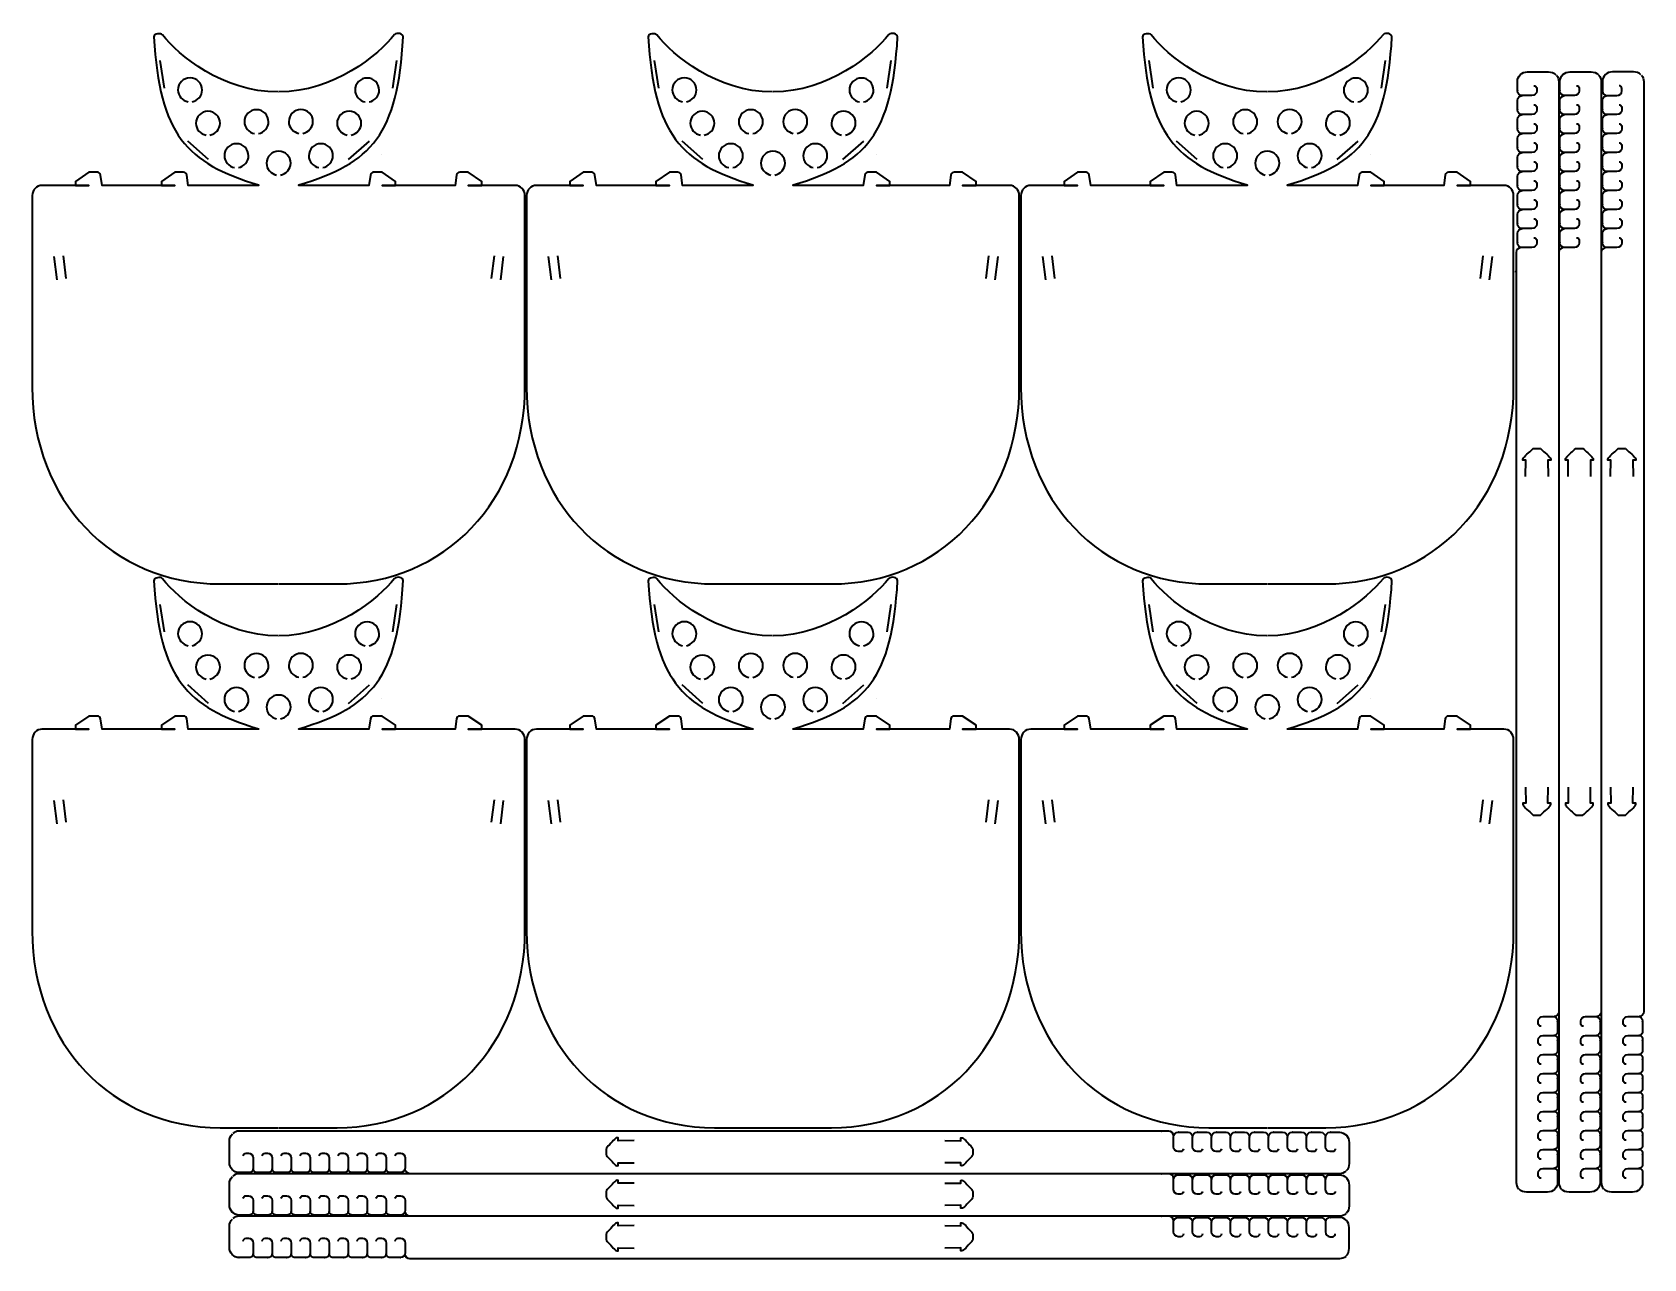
# Model space of a CAD drawing. Header units: inches. Extents: x 1974 to 2973, y -3088 to -2328.
import ezdxf

# ---------------------------------------------------------------- set-up
doc = ezdxf.new("R2010")
doc.units = ezdxf.units.IN
doc.header["$MEASUREMENT"] = 0
doc.layers.add('Layer 1', color=7, linetype='Continuous')

msp = doc.modelspace()

# ---------------------------------------------------------------- linework, layer by layer
at = {"layer": 'Layer 1', "color": 179, "lineweight": 35, "true_color": 0x231f20}
for points in [[(2055.84, -2362.58), (2053.23, -2345.51)], [(2197.26, -2362.58), (2199.86, -2345.51)], [(2362.25, -2362.58), (2359.65, -2345.51)], [(2503.68, -2362.58), (2506.28, -2345.51)], [(2668.67, -2362.58), (2666.07, -2345.51)], [(2810.1, -2362.58), (2812.7, -2345.51)], [(2083.16, -2406.82), (2070.25, -2395.36)], [(2169.93, -2406.82), (2182.85, -2395.36)], [(2389.58, -2406.82), (2376.67, -2395.36)], [(2476.35, -2406.82), (2489.27, -2395.36)], [(2696, -2406.82), (2683.09, -2395.36)], [(2782.77, -2406.82), (2795.68, -2395.36)], [(2190.6, -2403.69), (2190.6, -2403.69)], [(2497.02, -2403.69), (2497.02, -2403.69)], [(2803.44, -2403.69), (2803.44, -2403.69)], [(2114.05, -2422.51), (2114.05, -2422.51)], [(2420.47, -2422.51), (2420.47, -2422.51)], [(2726.89, -2422.51), (2726.89, -2422.51)], [(1987.24, -2466.9), (1989.09, -2481.4)], [(1992.98, -2466.51), (1994.68, -2480.4)], [(2260.11, -2466.51), (2258.41, -2480.4)], [(2265.85, -2466.9), (2264, -2481.4)], [(2293.66, -2466.9), (2295.51, -2481.4)], [(2299.4, -2466.51), (2301.1, -2480.4)], [(2566.53, -2466.51), (2564.83, -2480.4)], [(2572.27, -2466.9), (2570.42, -2481.4)], [(2600.08, -2466.9), (2601.93, -2481.4)], [(2605.82, -2466.51), (2607.52, -2480.4)], [(2872.95, -2466.51), (2871.25, -2480.4)], [(2878.69, -2466.9), (2876.84, -2481.4)], [(2893.1, -2476.15), (2893.11, -2476.19), (2893.11, -2476.15), (2893.1, -2476.15)], [(2920.04, -2468.86), (2920.05, -2468.9), (2920.05, -2468.86), (2920.04, -2468.86)], [(2920.04, -2468.86), (2920.05, -2468.9), (2920.05, -2468.86), (2920.04, -2468.86)], [(2946.39, -2468.86), (2946.4, -2468.9), (2946.4, -2468.86), (2946.39, -2468.86)], [(2946.39, -2468.86), (2946.4, -2468.9), (2946.4, -2468.86), (2946.39, -2468.86)], [(2055.84, -2699.47), (2053.23, -2682.41)], [(2197.26, -2699.47), (2199.86, -2682.41)], [(2362.25, -2699.47), (2359.65, -2682.41)], [(2503.68, -2699.47), (2506.28, -2682.41)], [(2668.67, -2699.47), (2666.07, -2682.41)], [(2810.1, -2699.47), (2812.7, -2682.41)], [(2083.16, -2743.72), (2070.25, -2732.26)], [(2169.93, -2743.72), (2182.85, -2732.26)], [(2389.58, -2743.72), (2376.67, -2732.26)], [(2476.35, -2743.72), (2489.27, -2732.26)], [(2696, -2743.72), (2683.09, -2732.26)], [(2782.77, -2743.72), (2795.68, -2732.26)], [(2190.6, -2740.58), (2190.6, -2740.58)], [(2497.02, -2740.58), (2497.02, -2740.58)], [(2803.44, -2740.58), (2803.44, -2740.58)], [(2114.05, -2759.41), (2114.05, -2759.41)], [(2420.47, -2759.41), (2420.47, -2759.41)], [(2726.89, -2759.41), (2726.89, -2759.41)], [(1987.24, -2803.79), (1989.09, -2818.29)], [(1992.98, -2803.4), (1994.68, -2817.3)], [(2260.11, -2803.4), (2258.41, -2817.3)], [(2265.85, -2803.79), (2264, -2818.29)], [(2293.66, -2803.79), (2295.51, -2818.29)], [(2299.4, -2803.4), (2301.1, -2817.3)], [(2566.53, -2803.4), (2564.83, -2817.3)], [(2572.27, -2803.79), (2570.42, -2818.29)], [(2600.08, -2803.79), (2601.93, -2818.29)], [(2605.82, -2803.4), (2607.52, -2817.3)], [(2872.95, -2803.4), (2871.25, -2817.3)], [(2878.69, -2803.79), (2876.84, -2818.29)], [(2673.73, -3008.7), (2673.69, -3008.71), (2673.73, -3008.71), (2673.73, -3008.7)], [(2673.73, -3035.05), (2673.69, -3035.06), (2673.73, -3035.06), (2673.73, -3035.05)], [(2673.73, -3035.05), (2673.69, -3035.06), (2673.73, -3035.06), (2673.73, -3035.05)], [(2673.73, -3061.39), (2673.69, -3061.4), (2673.73, -3061.4), (2673.73, -3061.39)], [(2673.73, -3061.39), (2673.69, -3061.4), (2673.73, -3061.4), (2673.73, -3061.39)]]:
    msp.add_lwpolyline(points, dxfattribs=at)
for points, knots in [([(2126.35, -2364.93), (2091.72, -2364.84), (2064.5, -2342.31), (2054.63, -2329.58), (2053.45, -2328.06), (2049.18, -2328.92), (2049.29, -2330.83), (2052.76, -2391.33), (2069.46, -2409.02), (2114.05, -2422.51), (2114.05, -2422.51), (2114.05, -2422.77), (2114.05, -2422.77), (2114.05, -2422.77), (2070.56, -2422.77), (2070.56, -2422.77), (2070.56, -2422.77), (2070.56, -2422.77), (2070.56, -2422.77), (2070.56, -2422.77), (2069.62, -2416.39), (2069.62, -2416.39), (2069.48, -2415.41), (2068.64, -2414.68), (2067.64, -2414.68), (2067.64, -2414.68), (2062.34, -2414.68), (2062.34, -2414.68), (2062.34, -2414.68), (2054.03, -2420.3), (2054.03, -2420.3), (2054.03, -2420.3), (2054.03, -2422.77), (2054.03, -2422.77), (2054.03, -2422.77), (2062.34, -2422.77), (2062.34, -2422.77), (2062.34, -2422.77), (2062.34, -2422.77), (2062.34, -2422.77), (2062.34, -2422.77), (2017.17, -2422.77), (2017.17, -2422.77), (2017.17, -2422.77), (2017.17, -2422.77), (2017.17, -2422.77), (2017.17, -2422.77), (2016.24, -2416.39), (2016.24, -2416.39), (2016.09, -2415.41), (2015.25, -2414.68), (2014.26, -2414.68), (2014.26, -2414.68), (2008.95, -2414.68), (2008.95, -2414.68), (2008.95, -2414.68), (2000.64, -2420.3), (2000.64, -2420.3), (2000.64, -2420.3), (2000.64, -2422.77), (2000.64, -2422.77), (2000.64, -2422.77), (2008.95, -2422.77), (2008.95, -2422.77), (2008.95, -2422.77), (2008.95, -2422.77), (2008.95, -2422.77), (2008.95, -2422.77), (1979.89, -2422.77), (1979.89, -2422.77), (1976.55, -2422.77), (1973.85, -2425.61), (1973.85, -2429.12), (1973.85, -2429.12), (1973.85, -2547.7), (1973.85, -2547.7), (1973.85, -2617.84), (2023.46, -2669.7), (2090.26, -2669.7), (2090.26, -2669.7), (2126.39, -2669.7), (2126.39, -2669.7)], [0, 0, 0, 0, 1, 1, 1, 2, 2, 2, 3, 3, 3, 4, 4, 4, 5, 5, 5, 6, 6, 6, 7, 7, 7, 8, 8, 8, 9, 9, 9, 10, 10, 10, 11, 11, 11, 12, 12, 12, 13, 13, 13, 14, 14, 14, 15, 15, 15, 16, 16, 16, 17, 17, 17, 18, 18, 18, 19, 19, 19, 20, 20, 20, 21, 21, 21, 22, 22, 22, 23, 23, 23, 24, 24, 24, 25, 25, 25, 26, 26, 26, 27, 27, 27, 27]), ([(2126.79, -2669.7), (2126.79, -2669.7), (2162.83, -2669.7), (2162.83, -2669.7), (2229.63, -2669.7), (2279.25, -2617.84), (2279.25, -2547.7), (2279.25, -2547.7), (2279.25, -2429.12), (2279.25, -2429.12), (2279.25, -2425.61), (2276.54, -2422.77), (2273.2, -2422.77), (2273.2, -2422.77), (2244.14, -2422.77), (2244.14, -2422.77), (2244.14, -2422.77), (2244.14, -2422.77), (2244.14, -2422.77), (2244.14, -2422.77), (2252.45, -2422.77), (2252.45, -2422.77), (2252.45, -2422.77), (2252.45, -2420.3), (2252.45, -2420.3), (2252.45, -2420.3), (2244.14, -2414.68), (2244.14, -2414.68), (2244.14, -2414.68), (2238.83, -2414.68), (2238.83, -2414.68), (2237.84, -2414.68), (2237, -2415.41), (2236.85, -2416.39), (2236.85, -2416.39), (2235.92, -2422.77), (2235.92, -2422.77), (2235.92, -2422.77), (2235.92, -2422.77), (2235.92, -2422.77), (2235.92, -2422.77), (2190.75, -2422.77), (2190.75, -2422.77), (2190.75, -2422.77), (2190.75, -2422.77), (2190.75, -2422.77), (2190.75, -2422.77), (2199.07, -2422.77), (2199.07, -2422.77), (2199.07, -2422.77), (2199.07, -2420.3), (2199.07, -2420.3), (2199.07, -2420.3), (2190.75, -2414.68), (2190.75, -2414.68), (2190.75, -2414.68), (2185.45, -2414.68), (2185.45, -2414.68), (2184.46, -2414.68), (2183.61, -2415.41), (2183.47, -2416.39), (2183.47, -2416.39), (2182.53, -2422.77), (2182.53, -2422.77), (2182.53, -2422.77), (2182.53, -2422.77), (2182.53, -2422.77), (2182.53, -2422.77), (2139.05, -2422.77), (2139.05, -2422.77), (2139.05, -2422.77), (2139.05, -2422.51), (2139.05, -2422.51), (2184.64, -2409.02), (2200.34, -2391.19), (2203.81, -2330.69), (2203.83, -2328.78), (2199.67, -2327.92), (2198.48, -2329.41), (2188.46, -2342.02), (2160.48, -2364.84), (2126.75, -2364.93)], [0, 0, 0, 0, 1, 1, 1, 2, 2, 2, 3, 3, 3, 4, 4, 4, 5, 5, 5, 6, 6, 6, 7, 7, 7, 8, 8, 8, 9, 9, 9, 10, 10, 10, 11, 11, 11, 12, 12, 12, 13, 13, 13, 14, 14, 14, 15, 15, 15, 16, 16, 16, 17, 17, 17, 18, 18, 18, 19, 19, 19, 20, 20, 20, 21, 21, 21, 22, 22, 22, 23, 23, 23, 24, 24, 24, 25, 25, 25, 26, 26, 26, 27, 27, 27, 27]), ([(2432.77, -2364.93), (2398.14, -2364.84), (2370.92, -2342.31), (2361.05, -2329.58), (2359.87, -2328.06), (2355.6, -2328.92), (2355.71, -2330.83), (2359.18, -2391.33), (2375.87, -2409.02), (2420.47, -2422.51), (2420.47, -2422.51), (2420.47, -2422.77), (2420.47, -2422.77), (2420.47, -2422.77), (2376.98, -2422.77), (2376.98, -2422.77), (2376.98, -2422.77), (2376.98, -2422.77), (2376.98, -2422.77), (2376.98, -2422.77), (2376.04, -2416.39), (2376.04, -2416.39), (2375.9, -2415.41), (2375.06, -2414.68), (2374.06, -2414.68), (2374.06, -2414.68), (2368.76, -2414.68), (2368.76, -2414.68), (2368.76, -2414.68), (2360.45, -2420.3), (2360.45, -2420.3), (2360.45, -2420.3), (2360.45, -2422.77), (2360.45, -2422.77), (2360.45, -2422.77), (2368.76, -2422.77), (2368.76, -2422.77), (2368.76, -2422.77), (2368.76, -2422.77), (2368.76, -2422.77), (2368.76, -2422.77), (2323.59, -2422.77), (2323.59, -2422.77), (2323.59, -2422.77), (2323.59, -2422.77), (2323.59, -2422.77), (2323.59, -2422.77), (2322.66, -2416.39), (2322.66, -2416.39), (2322.51, -2415.41), (2321.67, -2414.68), (2320.68, -2414.68), (2320.68, -2414.68), (2315.37, -2414.68), (2315.37, -2414.68), (2315.37, -2414.68), (2307.06, -2420.3), (2307.06, -2420.3), (2307.06, -2420.3), (2307.06, -2422.77), (2307.06, -2422.77), (2307.06, -2422.77), (2315.37, -2422.77), (2315.37, -2422.77), (2315.37, -2422.77), (2315.37, -2422.77), (2315.37, -2422.77), (2315.37, -2422.77), (2286.31, -2422.77), (2286.31, -2422.77), (2282.97, -2422.77), (2280.27, -2425.61), (2280.27, -2429.12), (2280.27, -2429.12), (2280.27, -2547.7), (2280.27, -2547.7), (2280.27, -2617.84), (2329.88, -2669.7), (2396.68, -2669.7), (2396.68, -2669.7), (2432.8, -2669.7), (2432.8, -2669.7)], [0, 0, 0, 0, 1, 1, 1, 2, 2, 2, 3, 3, 3, 4, 4, 4, 5, 5, 5, 6, 6, 6, 7, 7, 7, 8, 8, 8, 9, 9, 9, 10, 10, 10, 11, 11, 11, 12, 12, 12, 13, 13, 13, 14, 14, 14, 15, 15, 15, 16, 16, 16, 17, 17, 17, 18, 18, 18, 19, 19, 19, 20, 20, 20, 21, 21, 21, 22, 22, 22, 23, 23, 23, 24, 24, 24, 25, 25, 25, 26, 26, 26, 27, 27, 27, 27]), ([(2433.21, -2669.7), (2433.21, -2669.7), (2469.25, -2669.7), (2469.25, -2669.7), (2536.05, -2669.7), (2585.67, -2617.84), (2585.67, -2547.7), (2585.67, -2547.7), (2585.67, -2429.12), (2585.67, -2429.12), (2585.67, -2425.61), (2582.96, -2422.77), (2579.62, -2422.77), (2579.62, -2422.77), (2550.56, -2422.77), (2550.56, -2422.77), (2550.56, -2422.77), (2550.56, -2422.77), (2550.56, -2422.77), (2550.56, -2422.77), (2558.87, -2422.77), (2558.87, -2422.77), (2558.87, -2422.77), (2558.87, -2420.3), (2558.87, -2420.3), (2558.87, -2420.3), (2550.56, -2414.68), (2550.56, -2414.68), (2550.56, -2414.68), (2545.25, -2414.68), (2545.25, -2414.68), (2544.26, -2414.68), (2543.42, -2415.41), (2543.27, -2416.39), (2543.27, -2416.39), (2542.34, -2422.77), (2542.34, -2422.77), (2542.34, -2422.77), (2542.34, -2422.77), (2542.34, -2422.77), (2542.34, -2422.77), (2497.17, -2422.77), (2497.17, -2422.77), (2497.17, -2422.77), (2497.17, -2422.77), (2497.17, -2422.77), (2497.17, -2422.77), (2505.49, -2422.77), (2505.49, -2422.77), (2505.49, -2422.77), (2505.49, -2420.3), (2505.49, -2420.3), (2505.49, -2420.3), (2497.17, -2414.68), (2497.17, -2414.68), (2497.17, -2414.68), (2491.87, -2414.68), (2491.87, -2414.68), (2490.87, -2414.68), (2490.03, -2415.41), (2489.89, -2416.39), (2489.89, -2416.39), (2488.95, -2422.77), (2488.95, -2422.77), (2488.95, -2422.77), (2488.95, -2422.77), (2488.95, -2422.77), (2488.95, -2422.77), (2445.47, -2422.77), (2445.47, -2422.77), (2445.47, -2422.77), (2445.47, -2422.51), (2445.47, -2422.51), (2491.06, -2409.02), (2506.76, -2391.19), (2510.23, -2330.69), (2510.25, -2328.78), (2506.09, -2327.92), (2504.9, -2329.41), (2494.87, -2342.02), (2466.9, -2364.84), (2433.17, -2364.93)], [0, 0, 0, 0, 1, 1, 1, 2, 2, 2, 3, 3, 3, 4, 4, 4, 5, 5, 5, 6, 6, 6, 7, 7, 7, 8, 8, 8, 9, 9, 9, 10, 10, 10, 11, 11, 11, 12, 12, 12, 13, 13, 13, 14, 14, 14, 15, 15, 15, 16, 16, 16, 17, 17, 17, 18, 18, 18, 19, 19, 19, 20, 20, 20, 21, 21, 21, 22, 22, 22, 23, 23, 23, 24, 24, 24, 25, 25, 25, 26, 26, 26, 27, 27, 27, 27]), ([(2739.18, -2364.93), (2704.56, -2364.84), (2677.34, -2342.31), (2667.47, -2329.58), (2666.29, -2328.06), (2662.01, -2328.92), (2662.12, -2330.83), (2665.6, -2391.33), (2682.29, -2409.02), (2726.89, -2422.51), (2726.89, -2422.51), (2726.89, -2422.77), (2726.89, -2422.77), (2726.89, -2422.77), (2683.4, -2422.77), (2683.4, -2422.77), (2683.4, -2422.77), (2683.4, -2422.77), (2683.4, -2422.77), (2683.4, -2422.77), (2682.46, -2416.39), (2682.46, -2416.39), (2682.32, -2415.41), (2681.48, -2414.68), (2680.48, -2414.68), (2680.48, -2414.68), (2675.18, -2414.68), (2675.18, -2414.68), (2675.18, -2414.68), (2666.87, -2420.3), (2666.87, -2420.3), (2666.87, -2420.3), (2666.87, -2422.77), (2666.87, -2422.77), (2666.87, -2422.77), (2675.18, -2422.77), (2675.18, -2422.77), (2675.18, -2422.77), (2675.18, -2422.77), (2675.18, -2422.77), (2675.18, -2422.77), (2630.01, -2422.77), (2630.01, -2422.77), (2630.01, -2422.77), (2630.01, -2422.77), (2630.01, -2422.77), (2630.01, -2422.77), (2629.08, -2416.39), (2629.08, -2416.39), (2628.93, -2415.41), (2628.09, -2414.68), (2627.1, -2414.68), (2627.1, -2414.68), (2621.79, -2414.68), (2621.79, -2414.68), (2621.79, -2414.68), (2613.48, -2420.3), (2613.48, -2420.3), (2613.48, -2420.3), (2613.48, -2422.77), (2613.48, -2422.77), (2613.48, -2422.77), (2621.79, -2422.77), (2621.79, -2422.77), (2621.79, -2422.77), (2621.79, -2422.77), (2621.79, -2422.77), (2621.79, -2422.77), (2592.73, -2422.77), (2592.73, -2422.77), (2589.39, -2422.77), (2586.68, -2425.61), (2586.68, -2429.12), (2586.68, -2429.12), (2586.68, -2547.7), (2586.68, -2547.7), (2586.68, -2617.84), (2636.3, -2669.7), (2703.1, -2669.7), (2703.1, -2669.7), (2739.22, -2669.7), (2739.22, -2669.7)], [0, 0, 0, 0, 1, 1, 1, 2, 2, 2, 3, 3, 3, 4, 4, 4, 5, 5, 5, 6, 6, 6, 7, 7, 7, 8, 8, 8, 9, 9, 9, 10, 10, 10, 11, 11, 11, 12, 12, 12, 13, 13, 13, 14, 14, 14, 15, 15, 15, 16, 16, 16, 17, 17, 17, 18, 18, 18, 19, 19, 19, 20, 20, 20, 21, 21, 21, 22, 22, 22, 23, 23, 23, 24, 24, 24, 25, 25, 25, 26, 26, 26, 27, 27, 27, 27]), ([(2739.63, -2669.7), (2739.63, -2669.7), (2775.67, -2669.7), (2775.67, -2669.7), (2842.47, -2669.7), (2892.08, -2617.84), (2892.08, -2547.7), (2892.08, -2547.7), (2892.08, -2429.12), (2892.08, -2429.12), (2892.08, -2425.61), (2889.38, -2422.77), (2886.04, -2422.77), (2886.04, -2422.77), (2856.98, -2422.77), (2856.98, -2422.77), (2856.98, -2422.77), (2856.98, -2422.77), (2856.98, -2422.77), (2856.98, -2422.77), (2865.29, -2422.77), (2865.29, -2422.77), (2865.29, -2422.77), (2865.29, -2420.3), (2865.29, -2420.3), (2865.29, -2420.3), (2856.98, -2414.68), (2856.98, -2414.68), (2856.98, -2414.68), (2851.67, -2414.68), (2851.67, -2414.68), (2850.68, -2414.68), (2849.84, -2415.41), (2849.69, -2416.39), (2849.69, -2416.39), (2848.76, -2422.77), (2848.76, -2422.77), (2848.76, -2422.77), (2848.76, -2422.77), (2848.76, -2422.77), (2848.76, -2422.77), (2803.59, -2422.77), (2803.59, -2422.77), (2803.59, -2422.77), (2803.59, -2422.77), (2803.59, -2422.77), (2803.59, -2422.77), (2811.9, -2422.77), (2811.9, -2422.77), (2811.9, -2422.77), (2811.9, -2420.3), (2811.9, -2420.3), (2811.9, -2420.3), (2803.59, -2414.68), (2803.59, -2414.68), (2803.59, -2414.68), (2798.29, -2414.68), (2798.29, -2414.68), (2797.29, -2414.68), (2796.45, -2415.41), (2796.31, -2416.39), (2796.31, -2416.39), (2795.37, -2422.77), (2795.37, -2422.77), (2795.37, -2422.77), (2795.37, -2422.77), (2795.37, -2422.77), (2795.37, -2422.77), (2751.89, -2422.77), (2751.89, -2422.77), (2751.89, -2422.77), (2751.89, -2422.51), (2751.89, -2422.51), (2797.48, -2409.02), (2813.18, -2391.19), (2816.65, -2330.69), (2816.67, -2328.78), (2812.51, -2327.92), (2811.32, -2329.41), (2801.29, -2342.02), (2773.32, -2364.84), (2739.58, -2364.93)], [0, 0, 0, 0, 1, 1, 1, 2, 2, 2, 3, 3, 3, 4, 4, 4, 5, 5, 5, 6, 6, 6, 7, 7, 7, 8, 8, 8, 9, 9, 9, 10, 10, 10, 11, 11, 11, 12, 12, 12, 13, 13, 13, 14, 14, 14, 15, 15, 15, 16, 16, 16, 17, 17, 17, 18, 18, 18, 19, 19, 19, 20, 20, 20, 21, 21, 21, 22, 22, 22, 23, 23, 23, 24, 24, 24, 25, 25, 25, 26, 26, 26, 27, 27, 27, 27]), ([(2072.9, -2371.05), (2076.28, -2370.33), (2079.17, -2367.32), (2079.17, -2363.72), (2079.17, -2359.58), (2075.81, -2356.22), (2071.67, -2356.22), (2067.53, -2356.22), (2064.17, -2359.58), (2064.17, -2363.72), (2064.17, -2367.32), (2067.06, -2370.33), (2070.44, -2371.05)], [0, 0, 0, 0, 1, 1, 1, 2, 2, 2, 3, 3, 3, 4, 4, 4, 4]), ([(2182.65, -2371.12), (2186.04, -2370.39), (2188.92, -2367.39), (2188.92, -2363.79), (2188.92, -2359.65), (2185.57, -2356.29), (2181.42, -2356.29), (2177.28, -2356.29), (2173.92, -2359.65), (2173.92, -2363.79), (2173.92, -2367.39), (2176.81, -2370.39), (2180.2, -2371.12)], [0, 0, 0, 0, 1, 1, 1, 2, 2, 2, 3, 3, 3, 4, 4, 4, 4]), ([(2379.32, -2371.05), (2382.7, -2370.33), (2385.59, -2367.32), (2385.59, -2363.72), (2385.59, -2359.58), (2382.23, -2356.22), (2378.09, -2356.22), (2373.94, -2356.22), (2370.59, -2359.58), (2370.59, -2363.72), (2370.59, -2367.32), (2373.48, -2370.33), (2376.86, -2371.05)], [0, 0, 0, 0, 1, 1, 1, 2, 2, 2, 3, 3, 3, 4, 4, 4, 4]), ([(2489.07, -2371.12), (2492.46, -2370.39), (2495.34, -2367.39), (2495.34, -2363.79), (2495.34, -2359.65), (2491.99, -2356.29), (2487.84, -2356.29), (2483.7, -2356.29), (2480.34, -2359.65), (2480.34, -2363.79), (2480.34, -2367.39), (2483.23, -2370.39), (2486.61, -2371.12)], [0, 0, 0, 0, 1, 1, 1, 2, 2, 2, 3, 3, 3, 4, 4, 4, 4]), ([(2685.74, -2371.05), (2689.12, -2370.33), (2692.01, -2367.32), (2692.01, -2363.72), (2692.01, -2359.58), (2688.65, -2356.22), (2684.51, -2356.22), (2680.36, -2356.22), (2677.01, -2359.58), (2677.01, -2363.72), (2677.01, -2367.32), (2679.89, -2370.33), (2683.28, -2371.05)], [0, 0, 0, 0, 1, 1, 1, 2, 2, 2, 3, 3, 3, 4, 4, 4, 4]), ([(2795.49, -2371.12), (2798.87, -2370.39), (2801.76, -2367.39), (2801.76, -2363.79), (2801.76, -2359.65), (2798.41, -2356.29), (2794.26, -2356.29), (2790.12, -2356.29), (2786.76, -2359.65), (2786.76, -2363.79), (2786.76, -2367.39), (2789.65, -2370.39), (2793.03, -2371.12)], [0, 0, 0, 0, 1, 1, 1, 2, 2, 2, 3, 3, 3, 4, 4, 4, 4]), ([(2904.69, -2361.04), (2905.63, -2361.04), (2906.39, -2361.8), (2906.39, -2362.74), (2906.39, -2362.74), (2906.39, -2364.23), (2906.39, -2364.23), (2906.39, -2365.86), (2905.06, -2367.19), (2903.43, -2367.19), (2903.43, -2367.19), (2897.37, -2367.19), (2897.37, -2367.19), (2895.73, -2367.19), (2894.4, -2365.86), (2894.4, -2364.23), (2894.4, -2364.23), (2894.4, -2364.1), (2894.4, -2364.1), (2894.4, -2364.1), (2894.4, -2364.23), (2894.4, -2364.23), (2894.4, -2364.23), (2894.4, -2358.39), (2894.4, -2358.39), (2894.4, -2358.39), (2894.41, -2358.35), (2894.41, -2358.35), (2894.41, -2358.35), (2894.41, -2358.39), (2894.41, -2358.39), (2894.41, -2355.1), (2897.25, -2352.44), (2900.76, -2352.44), (2900.76, -2352.44), (2900.75, -2352.44), (2900.75, -2352.44), (2900.75, -2352.44), (2913.69, -2352.44), (2913.69, -2352.44), (2915.51, -2352.44), (2917.15, -2353.16), (2918.31, -2354.31)], [0, 0, 0, 0, 1, 1, 1, 2, 2, 2, 3, 3, 3, 4, 4, 4, 5, 5, 5, 6, 6, 6, 7, 7, 7, 8, 8, 8, 9, 9, 9, 10, 10, 10, 11, 11, 11, 12, 12, 12, 13, 13, 13, 14, 14, 14, 14]), ([(2904.69, -2361.04), (2905.63, -2361.04), (2906.39, -2361.8), (2906.39, -2362.74), (2906.39, -2362.74), (2906.39, -2364.23), (2906.39, -2364.23), (2906.39, -2365.86), (2905.06, -2367.19), (2903.43, -2367.19), (2903.43, -2367.19), (2897.37, -2367.19), (2897.37, -2367.19), (2895.73, -2367.19), (2894.4, -2365.86), (2894.4, -2364.23), (2894.4, -2364.23), (2894.4, -2364.1), (2894.4, -2364.1), (2894.4, -2364.1), (2894.4, -2364.23), (2894.4, -2364.23), (2894.4, -2364.23), (2894.4, -2358.39), (2894.4, -2358.39), (2894.4, -2358.39), (2894.41, -2358.35), (2894.41, -2358.35), (2894.41, -2358.35), (2894.41, -2358.39), (2894.41, -2358.39), (2894.41, -2355.1), (2897.25, -2352.44), (2900.76, -2352.44), (2900.76, -2352.44), (2900.75, -2352.44), (2900.75, -2352.44), (2900.75, -2352.44), (2913.69, -2352.44), (2913.69, -2352.44), (2915.51, -2352.44), (2917.15, -2353.16), (2918.31, -2354.31)], [0, 0, 0, 0, 1, 1, 1, 2, 2, 2, 3, 3, 3, 4, 4, 4, 5, 5, 5, 6, 6, 6, 7, 7, 7, 8, 8, 8, 9, 9, 9, 10, 10, 10, 11, 11, 11, 12, 12, 12, 13, 13, 13, 14, 14, 14, 14]), ([(2918.59, -2354.6), (2919.5, -2355.63), (2920.04, -2356.95), (2920.04, -2358.39), (2920.04, -2358.39), (2920.04, -2464.31), (2920.04, -2464.31)], [0, 0, 0, 0, 1, 1, 1, 2, 2, 2, 2]), ([(2918.59, -2354.6), (2919.5, -2355.63), (2920.04, -2356.95), (2920.04, -2358.39), (2920.04, -2358.39), (2920.04, -2464.31), (2920.04, -2464.31)], [0, 0, 0, 0, 1, 1, 1, 2, 2, 2, 2]), ([(2931.04, -2361.04), (2931.98, -2361.04), (2932.74, -2361.8), (2932.74, -2362.74), (2932.74, -2362.74), (2932.74, -2364.23), (2932.74, -2364.23), (2932.74, -2365.86), (2931.41, -2367.19), (2929.77, -2367.19), (2929.77, -2367.19), (2923.71, -2367.19), (2923.71, -2367.19), (2922.08, -2367.19), (2920.75, -2365.86), (2920.75, -2364.23), (2920.75, -2364.23), (2920.75, -2364.1), (2920.75, -2364.1), (2920.75, -2364.1), (2920.75, -2364.23), (2920.75, -2364.23), (2920.75, -2364.23), (2920.75, -2358.39), (2920.75, -2358.39), (2920.75, -2358.39), (2920.76, -2358.35), (2920.76, -2358.35), (2920.76, -2358.35), (2920.76, -2358.39), (2920.76, -2358.39), (2920.76, -2355.1), (2923.6, -2352.44), (2927.11, -2352.44), (2927.11, -2352.44), (2927.1, -2352.44), (2927.1, -2352.44), (2927.1, -2352.44), (2940.04, -2352.44), (2940.04, -2352.44), (2941.86, -2352.44), (2943.5, -2353.16), (2944.66, -2354.31)], [0, 0, 0, 0, 1, 1, 1, 2, 2, 2, 3, 3, 3, 4, 4, 4, 5, 5, 5, 6, 6, 6, 7, 7, 7, 8, 8, 8, 9, 9, 9, 10, 10, 10, 11, 11, 11, 12, 12, 12, 13, 13, 13, 14, 14, 14, 14]), ([(2931.04, -2361.04), (2931.98, -2361.04), (2932.74, -2361.8), (2932.74, -2362.74), (2932.74, -2362.74), (2932.74, -2364.23), (2932.74, -2364.23), (2932.74, -2365.86), (2931.41, -2367.19), (2929.77, -2367.19), (2929.77, -2367.19), (2923.71, -2367.19), (2923.71, -2367.19), (2922.08, -2367.19), (2920.75, -2365.86), (2920.75, -2364.23), (2920.75, -2364.23), (2920.75, -2364.1), (2920.75, -2364.1), (2920.75, -2364.1), (2920.75, -2364.23), (2920.75, -2364.23), (2920.75, -2364.23), (2920.75, -2358.39), (2920.75, -2358.39), (2920.75, -2358.39), (2920.76, -2358.35), (2920.76, -2358.35), (2920.76, -2358.35), (2920.76, -2358.39), (2920.76, -2358.39), (2920.76, -2355.1), (2923.6, -2352.44), (2927.11, -2352.44), (2927.11, -2352.44), (2927.1, -2352.44), (2927.1, -2352.44), (2927.1, -2352.44), (2940.04, -2352.44), (2940.04, -2352.44), (2941.86, -2352.44), (2943.5, -2353.16), (2944.66, -2354.31)], [0, 0, 0, 0, 1, 1, 1, 2, 2, 2, 3, 3, 3, 4, 4, 4, 5, 5, 5, 6, 6, 6, 7, 7, 7, 8, 8, 8, 9, 9, 9, 10, 10, 10, 11, 11, 11, 12, 12, 12, 13, 13, 13, 14, 14, 14, 14]), ([(2944.94, -2354.6), (2945.84, -2355.63), (2946.39, -2356.95), (2946.39, -2358.39), (2946.39, -2358.39), (2946.39, -2464.31), (2946.39, -2464.31)], [0, 0, 0, 0, 1, 1, 1, 2, 2, 2, 2]), ([(2944.94, -2354.6), (2945.84, -2355.63), (2946.39, -2356.95), (2946.39, -2358.39), (2946.39, -2358.39), (2946.39, -2464.31), (2946.39, -2464.31)], [0, 0, 0, 0, 1, 1, 1, 2, 2, 2, 2]), ([(2971, -2354.31), (2969.85, -2353.16), (2968.21, -2352.44), (2966.39, -2352.44), (2966.39, -2352.44), (2953.44, -2352.44), (2953.44, -2352.44), (2953.44, -2352.44), (2953.45, -2352.44), (2953.45, -2352.44), (2949.95, -2352.44), (2947.1, -2355.1), (2947.1, -2358.39), (2947.1, -2358.39), (2947.1, -2358.35), (2947.1, -2358.35), (2947.1, -2358.35), (2947.1, -2358.39), (2947.1, -2358.39), (2947.1, -2358.39), (2947.1, -2364.23), (2947.1, -2364.23), (2947.1, -2364.23), (2947.1, -2364.1), (2947.1, -2364.1), (2947.1, -2364.1), (2947.1, -2364.23), (2947.1, -2364.23), (2947.1, -2365.86), (2948.42, -2367.19), (2950.06, -2367.19), (2950.06, -2367.19), (2956.12, -2367.19), (2956.12, -2367.19), (2957.76, -2367.19), (2959.09, -2365.86), (2959.09, -2364.23), (2959.09, -2364.23), (2959.09, -2362.74), (2959.09, -2362.74), (2959.09, -2361.8), (2958.33, -2361.04), (2957.39, -2361.04)], [0, 0, 0, 0, 1, 1, 1, 2, 2, 2, 3, 3, 3, 4, 4, 4, 5, 5, 5, 6, 6, 6, 7, 7, 7, 8, 8, 8, 9, 9, 9, 10, 10, 10, 11, 11, 11, 12, 12, 12, 13, 13, 13, 14, 14, 14, 14]), ([(2971, -2354.31), (2969.85, -2353.16), (2968.21, -2352.44), (2966.39, -2352.44), (2966.39, -2352.44), (2953.44, -2352.44), (2953.44, -2352.44), (2953.44, -2352.44), (2953.45, -2352.44), (2953.45, -2352.44), (2949.95, -2352.44), (2947.1, -2355.1), (2947.1, -2358.39), (2947.1, -2358.39), (2947.1, -2358.35), (2947.1, -2358.35), (2947.1, -2358.35), (2947.1, -2358.39), (2947.1, -2358.39), (2947.1, -2358.39), (2947.1, -2364.23), (2947.1, -2364.23), (2947.1, -2364.23), (2947.1, -2364.1), (2947.1, -2364.1), (2947.1, -2364.1), (2947.1, -2364.23), (2947.1, -2364.23), (2947.1, -2365.86), (2948.42, -2367.19), (2950.06, -2367.19), (2950.06, -2367.19), (2956.12, -2367.19), (2956.12, -2367.19), (2957.76, -2367.19), (2959.09, -2365.86), (2959.09, -2364.23), (2959.09, -2364.23), (2959.09, -2362.74), (2959.09, -2362.74), (2959.09, -2361.8), (2958.33, -2361.04), (2957.39, -2361.04)], [0, 0, 0, 0, 1, 1, 1, 2, 2, 2, 3, 3, 3, 4, 4, 4, 5, 5, 5, 6, 6, 6, 7, 7, 7, 8, 8, 8, 9, 9, 9, 10, 10, 10, 11, 11, 11, 12, 12, 12, 13, 13, 13, 14, 14, 14, 14]), ([(2971.28, -2354.6), (2972.19, -2355.63), (2972.74, -2356.95), (2972.74, -2358.39), (2972.74, -2358.39), (2972.74, -2934.67), (2972.74, -2934.67)], [0, 0, 0, 0, 1, 1, 1, 2, 2, 2, 2]), ([(2971.28, -2354.6), (2972.19, -2355.63), (2972.74, -2356.95), (2972.74, -2358.39), (2972.74, -2358.39), (2972.74, -2934.67), (2972.74, -2934.67)], [0, 0, 0, 0, 1, 1, 1, 2, 2, 2, 2]), ([(2904.69, -2372.81), (2905.63, -2372.81), (2906.39, -2373.57), (2906.39, -2374.51), (2906.39, -2374.51), (2906.39, -2375.99), (2906.39, -2375.99), (2906.39, -2377.63), (2905.06, -2378.96), (2903.43, -2378.96), (2903.43, -2378.96), (2897.37, -2378.96), (2897.37, -2378.96), (2895.73, -2378.96), (2894.4, -2377.63), (2894.4, -2375.99), (2894.4, -2375.99), (2894.4, -2375.87), (2894.4, -2375.87), (2894.4, -2375.87), (2894.4, -2375.99), (2894.4, -2375.99), (2894.4, -2375.99), (2894.4, -2370.16), (2894.4, -2370.16), (2894.4, -2368.52), (2895.73, -2367.19), (2897.37, -2367.19)], [0, 0, 0, 0, 1, 1, 1, 2, 2, 2, 3, 3, 3, 4, 4, 4, 5, 5, 5, 6, 6, 6, 7, 7, 7, 8, 8, 8, 9, 9, 9, 9]), ([(2904.69, -2372.81), (2905.63, -2372.81), (2906.39, -2373.57), (2906.39, -2374.51), (2906.39, -2374.51), (2906.39, -2375.99), (2906.39, -2375.99), (2906.39, -2377.63), (2905.06, -2378.96), (2903.43, -2378.96), (2903.43, -2378.96), (2897.37, -2378.96), (2897.37, -2378.96), (2895.73, -2378.96), (2894.4, -2377.63), (2894.4, -2375.99), (2894.4, -2375.99), (2894.4, -2375.87), (2894.4, -2375.87), (2894.4, -2375.87), (2894.4, -2375.99), (2894.4, -2375.99), (2894.4, -2375.99), (2894.4, -2370.16), (2894.4, -2370.16), (2894.4, -2368.52), (2895.73, -2367.19), (2897.37, -2367.19)], [0, 0, 0, 0, 1, 1, 1, 2, 2, 2, 3, 3, 3, 4, 4, 4, 5, 5, 5, 6, 6, 6, 7, 7, 7, 8, 8, 8, 9, 9, 9, 9]), ([(2931.04, -2372.81), (2931.98, -2372.81), (2932.74, -2373.57), (2932.74, -2374.51), (2932.74, -2374.51), (2932.74, -2375.99), (2932.74, -2375.99), (2932.74, -2377.63), (2931.41, -2378.96), (2929.77, -2378.96), (2929.77, -2378.96), (2923.71, -2378.96), (2923.71, -2378.96), (2922.08, -2378.96), (2920.75, -2377.63), (2920.75, -2375.99), (2920.75, -2375.99), (2920.75, -2375.87), (2920.75, -2375.87), (2920.75, -2375.87), (2920.75, -2375.99), (2920.75, -2375.99), (2920.75, -2375.99), (2920.75, -2370.16), (2920.75, -2370.16), (2920.75, -2368.52), (2922.08, -2367.19), (2923.71, -2367.19)], [0, 0, 0, 0, 1, 1, 1, 2, 2, 2, 3, 3, 3, 4, 4, 4, 5, 5, 5, 6, 6, 6, 7, 7, 7, 8, 8, 8, 9, 9, 9, 9]), ([(2931.04, -2372.81), (2931.98, -2372.81), (2932.74, -2373.57), (2932.74, -2374.51), (2932.74, -2374.51), (2932.74, -2375.99), (2932.74, -2375.99), (2932.74, -2377.63), (2931.41, -2378.96), (2929.77, -2378.96), (2929.77, -2378.96), (2923.71, -2378.96), (2923.71, -2378.96), (2922.08, -2378.96), (2920.75, -2377.63), (2920.75, -2375.99), (2920.75, -2375.99), (2920.75, -2375.87), (2920.75, -2375.87), (2920.75, -2375.87), (2920.75, -2375.99), (2920.75, -2375.99), (2920.75, -2375.99), (2920.75, -2370.16), (2920.75, -2370.16), (2920.75, -2368.52), (2922.08, -2367.19), (2923.71, -2367.19)], [0, 0, 0, 0, 1, 1, 1, 2, 2, 2, 3, 3, 3, 4, 4, 4, 5, 5, 5, 6, 6, 6, 7, 7, 7, 8, 8, 8, 9, 9, 9, 9]), ([(2957.39, -2372.81), (2958.33, -2372.81), (2959.09, -2373.57), (2959.09, -2374.51), (2959.09, -2374.51), (2959.09, -2375.99), (2959.09, -2375.99), (2959.09, -2377.63), (2957.76, -2378.96), (2956.12, -2378.96), (2956.12, -2378.96), (2950.06, -2378.96), (2950.06, -2378.96), (2948.42, -2378.96), (2947.1, -2377.63), (2947.1, -2375.99), (2947.1, -2375.99), (2947.1, -2375.87), (2947.1, -2375.87), (2947.1, -2375.87), (2947.1, -2375.99), (2947.1, -2375.99), (2947.1, -2375.99), (2947.1, -2370.16), (2947.1, -2370.16), (2947.1, -2368.52), (2948.42, -2367.19), (2950.06, -2367.19)], [0, 0, 0, 0, 1, 1, 1, 2, 2, 2, 3, 3, 3, 4, 4, 4, 5, 5, 5, 6, 6, 6, 7, 7, 7, 8, 8, 8, 9, 9, 9, 9]), ([(2957.39, -2372.81), (2958.33, -2372.81), (2959.09, -2373.57), (2959.09, -2374.51), (2959.09, -2374.51), (2959.09, -2375.99), (2959.09, -2375.99), (2959.09, -2377.63), (2957.76, -2378.96), (2956.12, -2378.96), (2956.12, -2378.96), (2950.06, -2378.96), (2950.06, -2378.96), (2948.42, -2378.96), (2947.1, -2377.63), (2947.1, -2375.99), (2947.1, -2375.99), (2947.1, -2375.87), (2947.1, -2375.87), (2947.1, -2375.87), (2947.1, -2375.99), (2947.1, -2375.99), (2947.1, -2375.99), (2947.1, -2370.16), (2947.1, -2370.16), (2947.1, -2368.52), (2948.42, -2367.19), (2950.06, -2367.19)], [0, 0, 0, 0, 1, 1, 1, 2, 2, 2, 3, 3, 3, 4, 4, 4, 5, 5, 5, 6, 6, 6, 7, 7, 7, 8, 8, 8, 9, 9, 9, 9]), ([(2084.02, -2391.72), (2087.41, -2390.99), (2090.29, -2387.99), (2090.29, -2384.39), (2090.29, -2380.25), (2086.94, -2376.89), (2082.79, -2376.89), (2078.65, -2376.89), (2075.29, -2380.25), (2075.29, -2384.39), (2075.29, -2387.99), (2078.18, -2390.99), (2081.56, -2391.72)], [0, 0, 0, 0, 1, 1, 1, 2, 2, 2, 3, 3, 3, 4, 4, 4, 4]), ([(2114.07, -2390.72), (2117.45, -2389.99), (2120.34, -2386.99), (2120.34, -2383.39), (2120.34, -2379.25), (2116.98, -2375.89), (2112.84, -2375.89), (2108.7, -2375.89), (2105.34, -2379.25), (2105.34, -2383.39), (2105.34, -2386.99), (2108.23, -2389.99), (2111.61, -2390.72)], [0, 0, 0, 0, 1, 1, 1, 2, 2, 2, 3, 3, 3, 4, 4, 4, 4]), ([(2141.59, -2390.65), (2144.98, -2389.92), (2147.87, -2386.92), (2147.87, -2383.32), (2147.87, -2379.18), (2144.51, -2375.82), (2140.37, -2375.82), (2136.22, -2375.82), (2132.87, -2379.18), (2132.87, -2383.32), (2132.87, -2386.92), (2135.75, -2389.92), (2139.14, -2390.65)], [0, 0, 0, 0, 1, 1, 1, 2, 2, 2, 3, 3, 3, 4, 4, 4, 4]), ([(2171.53, -2391.65), (2174.91, -2390.92), (2177.8, -2387.92), (2177.8, -2384.32), (2177.8, -2380.18), (2174.44, -2376.82), (2170.3, -2376.82), (2166.16, -2376.82), (2162.8, -2380.18), (2162.8, -2384.32), (2162.8, -2387.92), (2165.69, -2390.92), (2169.07, -2391.65)], [0, 0, 0, 0, 1, 1, 1, 2, 2, 2, 3, 3, 3, 4, 4, 4, 4]), ([(2390.44, -2391.72), (2393.82, -2390.99), (2396.71, -2387.99), (2396.71, -2384.39), (2396.71, -2380.25), (2393.36, -2376.89), (2389.21, -2376.89), (2385.07, -2376.89), (2381.71, -2380.25), (2381.71, -2384.39), (2381.71, -2387.99), (2384.6, -2390.99), (2387.98, -2391.72)], [0, 0, 0, 0, 1, 1, 1, 2, 2, 2, 3, 3, 3, 4, 4, 4, 4]), ([(2420.49, -2390.72), (2423.87, -2389.99), (2426.76, -2386.99), (2426.76, -2383.39), (2426.76, -2379.25), (2423.4, -2375.89), (2419.26, -2375.89), (2415.11, -2375.89), (2411.76, -2379.25), (2411.76, -2383.39), (2411.76, -2386.99), (2414.65, -2389.99), (2418.03, -2390.72)], [0, 0, 0, 0, 1, 1, 1, 2, 2, 2, 3, 3, 3, 4, 4, 4, 4]), ([(2448.01, -2390.65), (2451.4, -2389.92), (2454.28, -2386.92), (2454.28, -2383.32), (2454.28, -2379.18), (2450.93, -2375.82), (2446.78, -2375.82), (2442.64, -2375.82), (2439.28, -2379.18), (2439.28, -2383.32), (2439.28, -2386.92), (2442.17, -2389.92), (2445.56, -2390.65)], [0, 0, 0, 0, 1, 1, 1, 2, 2, 2, 3, 3, 3, 4, 4, 4, 4]), ([(2477.95, -2391.65), (2481.33, -2390.92), (2484.22, -2387.92), (2484.22, -2384.32), (2484.22, -2380.18), (2480.86, -2376.82), (2476.72, -2376.82), (2472.58, -2376.82), (2469.22, -2380.18), (2469.22, -2384.32), (2469.22, -2387.92), (2472.11, -2390.92), (2475.49, -2391.65)], [0, 0, 0, 0, 1, 1, 1, 2, 2, 2, 3, 3, 3, 4, 4, 4, 4]), ([(2696.86, -2391.72), (2700.24, -2390.99), (2703.13, -2387.99), (2703.13, -2384.39), (2703.13, -2380.25), (2699.77, -2376.89), (2695.63, -2376.89), (2691.49, -2376.89), (2688.13, -2380.25), (2688.13, -2384.39), (2688.13, -2387.99), (2691.02, -2390.99), (2694.4, -2391.72)], [0, 0, 0, 0, 1, 1, 1, 2, 2, 2, 3, 3, 3, 4, 4, 4, 4]), ([(2726.91, -2390.72), (2730.29, -2389.99), (2733.18, -2386.99), (2733.18, -2383.39), (2733.18, -2379.25), (2729.82, -2375.89), (2725.68, -2375.89), (2721.53, -2375.89), (2718.18, -2379.25), (2718.18, -2383.39), (2718.18, -2386.99), (2721.07, -2389.99), (2724.45, -2390.72)], [0, 0, 0, 0, 1, 1, 1, 2, 2, 2, 3, 3, 3, 4, 4, 4, 4]), ([(2754.43, -2390.65), (2757.82, -2389.92), (2760.7, -2386.92), (2760.7, -2383.32), (2760.7, -2379.18), (2757.35, -2375.82), (2753.2, -2375.82), (2749.06, -2375.82), (2745.7, -2379.18), (2745.7, -2383.32), (2745.7, -2386.92), (2748.59, -2389.92), (2751.97, -2390.65)], [0, 0, 0, 0, 1, 1, 1, 2, 2, 2, 3, 3, 3, 4, 4, 4, 4]), ([(2784.37, -2391.65), (2787.75, -2390.92), (2790.64, -2387.92), (2790.64, -2384.32), (2790.64, -2380.18), (2787.28, -2376.82), (2783.14, -2376.82), (2778.99, -2376.82), (2775.64, -2380.18), (2775.64, -2384.32), (2775.64, -2387.92), (2778.53, -2390.92), (2781.91, -2391.65)], [0, 0, 0, 0, 1, 1, 1, 2, 2, 2, 3, 3, 3, 4, 4, 4, 4]), ([(2904.69, -2384.58), (2905.63, -2384.58), (2906.39, -2385.34), (2906.39, -2386.28), (2906.39, -2386.28), (2906.39, -2387.76), (2906.39, -2387.76), (2906.39, -2389.4), (2905.06, -2390.73), (2903.43, -2390.73), (2903.43, -2390.73), (2897.37, -2390.73), (2897.37, -2390.73), (2895.73, -2390.73), (2894.4, -2389.4), (2894.4, -2387.76), (2894.4, -2387.76), (2894.4, -2387.63), (2894.4, -2387.63), (2894.4, -2387.63), (2894.4, -2387.76), (2894.4, -2387.76), (2894.4, -2387.76), (2894.4, -2381.93), (2894.4, -2381.93), (2894.4, -2380.29), (2895.73, -2378.96), (2897.37, -2378.96)], [0, 0, 0, 0, 1, 1, 1, 2, 2, 2, 3, 3, 3, 4, 4, 4, 5, 5, 5, 6, 6, 6, 7, 7, 7, 8, 8, 8, 9, 9, 9, 9]), ([(2904.69, -2384.58), (2905.63, -2384.58), (2906.39, -2385.34), (2906.39, -2386.28), (2906.39, -2386.28), (2906.39, -2387.76), (2906.39, -2387.76), (2906.39, -2389.4), (2905.06, -2390.73), (2903.43, -2390.73), (2903.43, -2390.73), (2897.37, -2390.73), (2897.37, -2390.73), (2895.73, -2390.73), (2894.4, -2389.4), (2894.4, -2387.76), (2894.4, -2387.76), (2894.4, -2387.63), (2894.4, -2387.63), (2894.4, -2387.63), (2894.4, -2387.76), (2894.4, -2387.76), (2894.4, -2387.76), (2894.4, -2381.93), (2894.4, -2381.93), (2894.4, -2380.29), (2895.73, -2378.96), (2897.37, -2378.96)], [0, 0, 0, 0, 1, 1, 1, 2, 2, 2, 3, 3, 3, 4, 4, 4, 5, 5, 5, 6, 6, 6, 7, 7, 7, 8, 8, 8, 9, 9, 9, 9]), ([(2931.04, -2384.58), (2931.98, -2384.58), (2932.74, -2385.34), (2932.74, -2386.28), (2932.74, -2386.28), (2932.74, -2387.76), (2932.74, -2387.76), (2932.74, -2389.4), (2931.41, -2390.73), (2929.77, -2390.73), (2929.77, -2390.73), (2923.71, -2390.73), (2923.71, -2390.73), (2922.08, -2390.73), (2920.75, -2389.4), (2920.75, -2387.76), (2920.75, -2387.76), (2920.75, -2387.63), (2920.75, -2387.63), (2920.75, -2387.63), (2920.75, -2387.76), (2920.75, -2387.76), (2920.75, -2387.76), (2920.75, -2381.93), (2920.75, -2381.93), (2920.75, -2380.29), (2922.08, -2378.96), (2923.71, -2378.96)], [0, 0, 0, 0, 1, 1, 1, 2, 2, 2, 3, 3, 3, 4, 4, 4, 5, 5, 5, 6, 6, 6, 7, 7, 7, 8, 8, 8, 9, 9, 9, 9]), ([(2931.04, -2384.58), (2931.98, -2384.58), (2932.74, -2385.34), (2932.74, -2386.28), (2932.74, -2386.28), (2932.74, -2387.76), (2932.74, -2387.76), (2932.74, -2389.4), (2931.41, -2390.73), (2929.77, -2390.73), (2929.77, -2390.73), (2923.71, -2390.73), (2923.71, -2390.73), (2922.08, -2390.73), (2920.75, -2389.4), (2920.75, -2387.76), (2920.75, -2387.76), (2920.75, -2387.63), (2920.75, -2387.63), (2920.75, -2387.63), (2920.75, -2387.76), (2920.75, -2387.76), (2920.75, -2387.76), (2920.75, -2381.93), (2920.75, -2381.93), (2920.75, -2380.29), (2922.08, -2378.96), (2923.71, -2378.96)], [0, 0, 0, 0, 1, 1, 1, 2, 2, 2, 3, 3, 3, 4, 4, 4, 5, 5, 5, 6, 6, 6, 7, 7, 7, 8, 8, 8, 9, 9, 9, 9]), ([(2957.39, -2384.58), (2958.33, -2384.58), (2959.09, -2385.34), (2959.09, -2386.28), (2959.09, -2386.28), (2959.09, -2387.76), (2959.09, -2387.76), (2959.09, -2389.4), (2957.76, -2390.73), (2956.12, -2390.73), (2956.12, -2390.73), (2950.06, -2390.73), (2950.06, -2390.73), (2948.42, -2390.73), (2947.1, -2389.4), (2947.1, -2387.76), (2947.1, -2387.76), (2947.1, -2387.63), (2947.1, -2387.63), (2947.1, -2387.63), (2947.1, -2387.76), (2947.1, -2387.76), (2947.1, -2387.76), (2947.1, -2381.93), (2947.1, -2381.93), (2947.1, -2380.29), (2948.42, -2378.96), (2950.06, -2378.96)], [0, 0, 0, 0, 1, 1, 1, 2, 2, 2, 3, 3, 3, 4, 4, 4, 5, 5, 5, 6, 6, 6, 7, 7, 7, 8, 8, 8, 9, 9, 9, 9]), ([(2957.39, -2384.58), (2958.33, -2384.58), (2959.09, -2385.34), (2959.09, -2386.28), (2959.09, -2386.28), (2959.09, -2387.76), (2959.09, -2387.76), (2959.09, -2389.4), (2957.76, -2390.73), (2956.12, -2390.73), (2956.12, -2390.73), (2950.06, -2390.73), (2950.06, -2390.73), (2948.42, -2390.73), (2947.1, -2389.4), (2947.1, -2387.76), (2947.1, -2387.76), (2947.1, -2387.63), (2947.1, -2387.63), (2947.1, -2387.63), (2947.1, -2387.76), (2947.1, -2387.76), (2947.1, -2387.76), (2947.1, -2381.93), (2947.1, -2381.93), (2947.1, -2380.29), (2948.42, -2378.96), (2950.06, -2378.96)], [0, 0, 0, 0, 1, 1, 1, 2, 2, 2, 3, 3, 3, 4, 4, 4, 5, 5, 5, 6, 6, 6, 7, 7, 7, 8, 8, 8, 9, 9, 9, 9]), ([(2101.67, -2411.78), (2105.05, -2411.05), (2107.94, -2408.05), (2107.94, -2404.45), (2107.94, -2400.31), (2104.58, -2396.95), (2100.44, -2396.95), (2096.3, -2396.95), (2092.94, -2400.31), (2092.94, -2404.45), (2092.94, -2408.05), (2095.83, -2411.05), (2099.21, -2411.78)], [0, 0, 0, 0, 1, 1, 1, 2, 2, 2, 3, 3, 3, 4, 4, 4, 4]), ([(2153.99, -2411.78), (2157.38, -2411.05), (2160.26, -2408.05), (2160.26, -2404.45), (2160.26, -2400.31), (2156.91, -2396.95), (2152.76, -2396.95), (2148.62, -2396.95), (2145.26, -2400.31), (2145.26, -2404.45), (2145.26, -2408.05), (2148.15, -2411.05), (2151.54, -2411.78)], [0, 0, 0, 0, 1, 1, 1, 2, 2, 2, 3, 3, 3, 4, 4, 4, 4]), ([(2408.09, -2411.78), (2411.47, -2411.05), (2414.36, -2408.05), (2414.36, -2404.45), (2414.36, -2400.31), (2411, -2396.95), (2406.86, -2396.95), (2402.72, -2396.95), (2399.36, -2400.31), (2399.36, -2404.45), (2399.36, -2408.05), (2402.25, -2411.05), (2405.63, -2411.78)], [0, 0, 0, 0, 1, 1, 1, 2, 2, 2, 3, 3, 3, 4, 4, 4, 4]), ([(2460.41, -2411.78), (2463.8, -2411.05), (2466.68, -2408.05), (2466.68, -2404.45), (2466.68, -2400.31), (2463.33, -2396.95), (2459.18, -2396.95), (2455.04, -2396.95), (2451.68, -2400.31), (2451.68, -2404.45), (2451.68, -2408.05), (2454.57, -2411.05), (2457.95, -2411.78)], [0, 0, 0, 0, 1, 1, 1, 2, 2, 2, 3, 3, 3, 4, 4, 4, 4]), ([(2714.51, -2411.78), (2717.89, -2411.05), (2720.78, -2408.05), (2720.78, -2404.45), (2720.78, -2400.31), (2717.42, -2396.95), (2713.28, -2396.95), (2709.14, -2396.95), (2705.78, -2400.31), (2705.78, -2404.45), (2705.78, -2408.05), (2708.67, -2411.05), (2712.05, -2411.78)], [0, 0, 0, 0, 1, 1, 1, 2, 2, 2, 3, 3, 3, 4, 4, 4, 4]), ([(2766.83, -2411.78), (2770.21, -2411.05), (2773.1, -2408.05), (2773.1, -2404.45), (2773.1, -2400.31), (2769.75, -2396.95), (2765.6, -2396.95), (2761.46, -2396.95), (2758.1, -2400.31), (2758.1, -2404.45), (2758.1, -2408.05), (2760.99, -2411.05), (2764.37, -2411.78)], [0, 0, 0, 0, 1, 1, 1, 2, 2, 2, 3, 3, 3, 4, 4, 4, 4]), ([(2904.69, -2396.35), (2905.63, -2396.35), (2906.39, -2397.11), (2906.39, -2398.05), (2906.39, -2398.05), (2906.39, -2399.53), (2906.39, -2399.53), (2906.39, -2401.17), (2905.06, -2402.5), (2903.43, -2402.5), (2903.43, -2402.5), (2897.37, -2402.5), (2897.37, -2402.5), (2895.73, -2402.5), (2894.4, -2401.17), (2894.4, -2399.53), (2894.4, -2399.53), (2894.4, -2399.4), (2894.4, -2399.4), (2894.4, -2399.4), (2894.4, -2399.53), (2894.4, -2399.53), (2894.4, -2399.53), (2894.4, -2393.7), (2894.4, -2393.7), (2894.4, -2392.06), (2895.73, -2390.73), (2897.37, -2390.73)], [0, 0, 0, 0, 1, 1, 1, 2, 2, 2, 3, 3, 3, 4, 4, 4, 5, 5, 5, 6, 6, 6, 7, 7, 7, 8, 8, 8, 9, 9, 9, 9]), ([(2904.69, -2396.35), (2905.63, -2396.35), (2906.39, -2397.11), (2906.39, -2398.05), (2906.39, -2398.05), (2906.39, -2399.53), (2906.39, -2399.53), (2906.39, -2401.17), (2905.06, -2402.5), (2903.43, -2402.5), (2903.43, -2402.5), (2897.37, -2402.5), (2897.37, -2402.5), (2895.73, -2402.5), (2894.4, -2401.17), (2894.4, -2399.53), (2894.4, -2399.53), (2894.4, -2399.4), (2894.4, -2399.4), (2894.4, -2399.4), (2894.4, -2399.53), (2894.4, -2399.53), (2894.4, -2399.53), (2894.4, -2393.7), (2894.4, -2393.7), (2894.4, -2392.06), (2895.73, -2390.73), (2897.37, -2390.73)], [0, 0, 0, 0, 1, 1, 1, 2, 2, 2, 3, 3, 3, 4, 4, 4, 5, 5, 5, 6, 6, 6, 7, 7, 7, 8, 8, 8, 9, 9, 9, 9]), ([(2931.04, -2396.35), (2931.98, -2396.35), (2932.74, -2397.11), (2932.74, -2398.05), (2932.74, -2398.05), (2932.74, -2399.53), (2932.74, -2399.53), (2932.74, -2401.17), (2931.41, -2402.5), (2929.77, -2402.5), (2929.77, -2402.5), (2923.71, -2402.5), (2923.71, -2402.5), (2922.08, -2402.5), (2920.75, -2401.17), (2920.75, -2399.53), (2920.75, -2399.53), (2920.75, -2399.4), (2920.75, -2399.4), (2920.75, -2399.4), (2920.75, -2399.53), (2920.75, -2399.53), (2920.75, -2399.53), (2920.75, -2393.7), (2920.75, -2393.7), (2920.75, -2392.06), (2922.08, -2390.73), (2923.71, -2390.73)], [0, 0, 0, 0, 1, 1, 1, 2, 2, 2, 3, 3, 3, 4, 4, 4, 5, 5, 5, 6, 6, 6, 7, 7, 7, 8, 8, 8, 9, 9, 9, 9]), ([(2931.04, -2396.35), (2931.98, -2396.35), (2932.74, -2397.11), (2932.74, -2398.05), (2932.74, -2398.05), (2932.74, -2399.53), (2932.74, -2399.53), (2932.74, -2401.17), (2931.41, -2402.5), (2929.77, -2402.5), (2929.77, -2402.5), (2923.71, -2402.5), (2923.71, -2402.5), (2922.08, -2402.5), (2920.75, -2401.17), (2920.75, -2399.53), (2920.75, -2399.53), (2920.75, -2399.4), (2920.75, -2399.4), (2920.75, -2399.4), (2920.75, -2399.53), (2920.75, -2399.53), (2920.75, -2399.53), (2920.75, -2393.7), (2920.75, -2393.7), (2920.75, -2392.06), (2922.08, -2390.73), (2923.71, -2390.73)], [0, 0, 0, 0, 1, 1, 1, 2, 2, 2, 3, 3, 3, 4, 4, 4, 5, 5, 5, 6, 6, 6, 7, 7, 7, 8, 8, 8, 9, 9, 9, 9]), ([(2957.39, -2396.35), (2958.33, -2396.35), (2959.09, -2397.11), (2959.09, -2398.05), (2959.09, -2398.05), (2959.09, -2399.53), (2959.09, -2399.53), (2959.09, -2401.17), (2957.76, -2402.5), (2956.12, -2402.5), (2956.12, -2402.5), (2950.06, -2402.5), (2950.06, -2402.5), (2948.42, -2402.5), (2947.1, -2401.17), (2947.1, -2399.53), (2947.1, -2399.53), (2947.1, -2399.4), (2947.1, -2399.4), (2947.1, -2399.4), (2947.1, -2399.53), (2947.1, -2399.53), (2947.1, -2399.53), (2947.1, -2393.7), (2947.1, -2393.7), (2947.1, -2392.06), (2948.42, -2390.73), (2950.06, -2390.73)], [0, 0, 0, 0, 1, 1, 1, 2, 2, 2, 3, 3, 3, 4, 4, 4, 5, 5, 5, 6, 6, 6, 7, 7, 7, 8, 8, 8, 9, 9, 9, 9]), ([(2957.39, -2396.35), (2958.33, -2396.35), (2959.09, -2397.11), (2959.09, -2398.05), (2959.09, -2398.05), (2959.09, -2399.53), (2959.09, -2399.53), (2959.09, -2401.17), (2957.76, -2402.5), (2956.12, -2402.5), (2956.12, -2402.5), (2950.06, -2402.5), (2950.06, -2402.5), (2948.42, -2402.5), (2947.1, -2401.17), (2947.1, -2399.53), (2947.1, -2399.53), (2947.1, -2399.4), (2947.1, -2399.4), (2947.1, -2399.4), (2947.1, -2399.53), (2947.1, -2399.53), (2947.1, -2399.53), (2947.1, -2393.7), (2947.1, -2393.7), (2947.1, -2392.06), (2948.42, -2390.73), (2950.06, -2390.73)], [0, 0, 0, 0, 1, 1, 1, 2, 2, 2, 3, 3, 3, 4, 4, 4, 5, 5, 5, 6, 6, 6, 7, 7, 7, 8, 8, 8, 9, 9, 9, 9]), ([(2127.78, -2416.44), (2131.16, -2415.71), (2134.05, -2412.7), (2134.05, -2409.11), (2134.05, -2404.96), (2130.69, -2401.61), (2126.55, -2401.61), (2122.4, -2401.61), (2119.05, -2404.96), (2119.05, -2409.11), (2119.05, -2412.7), (2121.94, -2415.71), (2125.32, -2416.44)], [0, 0, 0, 0, 1, 1, 1, 2, 2, 2, 3, 3, 3, 4, 4, 4, 4]), ([(2434.19, -2416.44), (2437.58, -2415.71), (2440.47, -2412.7), (2440.47, -2409.11), (2440.47, -2404.96), (2437.11, -2401.61), (2432.97, -2401.61), (2428.82, -2401.61), (2425.47, -2404.96), (2425.47, -2409.11), (2425.47, -2412.7), (2428.35, -2415.71), (2431.74, -2416.44)], [0, 0, 0, 0, 1, 1, 1, 2, 2, 2, 3, 3, 3, 4, 4, 4, 4]), ([(2740.61, -2416.44), (2744, -2415.71), (2746.88, -2412.7), (2746.88, -2409.11), (2746.88, -2404.96), (2743.53, -2401.61), (2739.38, -2401.61), (2735.24, -2401.61), (2731.88, -2404.96), (2731.88, -2409.11), (2731.88, -2412.7), (2734.77, -2415.71), (2738.16, -2416.44)], [0, 0, 0, 0, 1, 1, 1, 2, 2, 2, 3, 3, 3, 4, 4, 4, 4]), ([(2904.69, -2408.12), (2905.63, -2408.12), (2906.39, -2408.88), (2906.39, -2409.82), (2906.39, -2409.82), (2906.39, -2411.3), (2906.39, -2411.3), (2906.39, -2412.94), (2905.06, -2414.27), (2903.43, -2414.27), (2903.43, -2414.27), (2897.37, -2414.27), (2897.37, -2414.27), (2895.73, -2414.27), (2894.4, -2412.94), (2894.4, -2411.3), (2894.4, -2411.3), (2894.4, -2411.17), (2894.4, -2411.17), (2894.4, -2411.17), (2894.4, -2411.3), (2894.4, -2411.3), (2894.4, -2411.3), (2894.4, -2405.46), (2894.4, -2405.46), (2894.4, -2403.83), (2895.73, -2402.5), (2897.37, -2402.5)], [0, 0, 0, 0, 1, 1, 1, 2, 2, 2, 3, 3, 3, 4, 4, 4, 5, 5, 5, 6, 6, 6, 7, 7, 7, 8, 8, 8, 9, 9, 9, 9]), ([(2904.69, -2408.12), (2905.63, -2408.12), (2906.39, -2408.88), (2906.39, -2409.82), (2906.39, -2409.82), (2906.39, -2411.3), (2906.39, -2411.3), (2906.39, -2412.94), (2905.06, -2414.27), (2903.43, -2414.27), (2903.43, -2414.27), (2897.37, -2414.27), (2897.37, -2414.27), (2895.73, -2414.27), (2894.4, -2412.94), (2894.4, -2411.3), (2894.4, -2411.3), (2894.4, -2411.17), (2894.4, -2411.17), (2894.4, -2411.17), (2894.4, -2411.3), (2894.4, -2411.3), (2894.4, -2411.3), (2894.4, -2405.46), (2894.4, -2405.46), (2894.4, -2403.83), (2895.73, -2402.5), (2897.37, -2402.5)], [0, 0, 0, 0, 1, 1, 1, 2, 2, 2, 3, 3, 3, 4, 4, 4, 5, 5, 5, 6, 6, 6, 7, 7, 7, 8, 8, 8, 9, 9, 9, 9]), ([(2931.04, -2408.12), (2931.98, -2408.12), (2932.74, -2408.88), (2932.74, -2409.82), (2932.74, -2409.82), (2932.74, -2411.3), (2932.74, -2411.3), (2932.74, -2412.94), (2931.41, -2414.27), (2929.77, -2414.27), (2929.77, -2414.27), (2923.71, -2414.27), (2923.71, -2414.27), (2922.08, -2414.27), (2920.75, -2412.94), (2920.75, -2411.3), (2920.75, -2411.3), (2920.75, -2411.17), (2920.75, -2411.17), (2920.75, -2411.17), (2920.75, -2411.3), (2920.75, -2411.3), (2920.75, -2411.3), (2920.75, -2405.46), (2920.75, -2405.46), (2920.75, -2403.83), (2922.08, -2402.5), (2923.71, -2402.5)], [0, 0, 0, 0, 1, 1, 1, 2, 2, 2, 3, 3, 3, 4, 4, 4, 5, 5, 5, 6, 6, 6, 7, 7, 7, 8, 8, 8, 9, 9, 9, 9]), ([(2931.04, -2408.12), (2931.98, -2408.12), (2932.74, -2408.88), (2932.74, -2409.82), (2932.74, -2409.82), (2932.74, -2411.3), (2932.74, -2411.3), (2932.74, -2412.94), (2931.41, -2414.27), (2929.77, -2414.27), (2929.77, -2414.27), (2923.71, -2414.27), (2923.71, -2414.27), (2922.08, -2414.27), (2920.75, -2412.94), (2920.75, -2411.3), (2920.75, -2411.3), (2920.75, -2411.17), (2920.75, -2411.17), (2920.75, -2411.17), (2920.75, -2411.3), (2920.75, -2411.3), (2920.75, -2411.3), (2920.75, -2405.46), (2920.75, -2405.46), (2920.75, -2403.83), (2922.08, -2402.5), (2923.71, -2402.5)], [0, 0, 0, 0, 1, 1, 1, 2, 2, 2, 3, 3, 3, 4, 4, 4, 5, 5, 5, 6, 6, 6, 7, 7, 7, 8, 8, 8, 9, 9, 9, 9]), ([(2957.39, -2408.12), (2958.33, -2408.12), (2959.09, -2408.88), (2959.09, -2409.82), (2959.09, -2409.82), (2959.09, -2411.3), (2959.09, -2411.3), (2959.09, -2412.94), (2957.76, -2414.27), (2956.12, -2414.27), (2956.12, -2414.27), (2950.06, -2414.27), (2950.06, -2414.27), (2948.42, -2414.27), (2947.1, -2412.94), (2947.1, -2411.3), (2947.1, -2411.3), (2947.1, -2411.17), (2947.1, -2411.17), (2947.1, -2411.17), (2947.1, -2411.3), (2947.1, -2411.3), (2947.1, -2411.3), (2947.1, -2405.46), (2947.1, -2405.46), (2947.1, -2403.83), (2948.42, -2402.5), (2950.06, -2402.5)], [0, 0, 0, 0, 1, 1, 1, 2, 2, 2, 3, 3, 3, 4, 4, 4, 5, 5, 5, 6, 6, 6, 7, 7, 7, 8, 8, 8, 9, 9, 9, 9]), ([(2957.39, -2408.12), (2958.33, -2408.12), (2959.09, -2408.88), (2959.09, -2409.82), (2959.09, -2409.82), (2959.09, -2411.3), (2959.09, -2411.3), (2959.09, -2412.94), (2957.76, -2414.27), (2956.12, -2414.27), (2956.12, -2414.27), (2950.06, -2414.27), (2950.06, -2414.27), (2948.42, -2414.27), (2947.1, -2412.94), (2947.1, -2411.3), (2947.1, -2411.3), (2947.1, -2411.17), (2947.1, -2411.17), (2947.1, -2411.17), (2947.1, -2411.3), (2947.1, -2411.3), (2947.1, -2411.3), (2947.1, -2405.46), (2947.1, -2405.46), (2947.1, -2403.83), (2948.42, -2402.5), (2950.06, -2402.5)], [0, 0, 0, 0, 1, 1, 1, 2, 2, 2, 3, 3, 3, 4, 4, 4, 5, 5, 5, 6, 6, 6, 7, 7, 7, 8, 8, 8, 9, 9, 9, 9]), ([(2904.69, -2419.89), (2905.63, -2419.89), (2906.39, -2420.65), (2906.39, -2421.59), (2906.39, -2421.59), (2906.39, -2423.07), (2906.39, -2423.07), (2906.39, -2424.71), (2905.06, -2426.04), (2903.43, -2426.04), (2903.43, -2426.04), (2897.37, -2426.04), (2897.37, -2426.04), (2895.73, -2426.04), (2894.4, -2424.71), (2894.4, -2423.07), (2894.4, -2423.07), (2894.4, -2422.94), (2894.4, -2422.94), (2894.4, -2422.94), (2894.4, -2423.07), (2894.4, -2423.07), (2894.4, -2423.07), (2894.4, -2417.23), (2894.4, -2417.23), (2894.4, -2415.6), (2895.73, -2414.27), (2897.37, -2414.27)], [0, 0, 0, 0, 1, 1, 1, 2, 2, 2, 3, 3, 3, 4, 4, 4, 5, 5, 5, 6, 6, 6, 7, 7, 7, 8, 8, 8, 9, 9, 9, 9]), ([(2904.69, -2419.89), (2905.63, -2419.89), (2906.39, -2420.65), (2906.39, -2421.59), (2906.39, -2421.59), (2906.39, -2423.07), (2906.39, -2423.07), (2906.39, -2424.71), (2905.06, -2426.04), (2903.43, -2426.04), (2903.43, -2426.04), (2897.37, -2426.04), (2897.37, -2426.04), (2895.73, -2426.04), (2894.4, -2424.71), (2894.4, -2423.07), (2894.4, -2423.07), (2894.4, -2422.94), (2894.4, -2422.94), (2894.4, -2422.94), (2894.4, -2423.07), (2894.4, -2423.07), (2894.4, -2423.07), (2894.4, -2417.23), (2894.4, -2417.23), (2894.4, -2415.6), (2895.73, -2414.27), (2897.37, -2414.27)], [0, 0, 0, 0, 1, 1, 1, 2, 2, 2, 3, 3, 3, 4, 4, 4, 5, 5, 5, 6, 6, 6, 7, 7, 7, 8, 8, 8, 9, 9, 9, 9]), ([(2931.04, -2419.89), (2931.98, -2419.89), (2932.74, -2420.65), (2932.74, -2421.59), (2932.74, -2421.59), (2932.74, -2423.07), (2932.74, -2423.07), (2932.74, -2424.71), (2931.41, -2426.04), (2929.77, -2426.04), (2929.77, -2426.04), (2923.71, -2426.04), (2923.71, -2426.04), (2922.08, -2426.04), (2920.75, -2424.71), (2920.75, -2423.07), (2920.75, -2423.07), (2920.75, -2422.94), (2920.75, -2422.94), (2920.75, -2422.94), (2920.75, -2423.07), (2920.75, -2423.07), (2920.75, -2423.07), (2920.75, -2417.23), (2920.75, -2417.23), (2920.75, -2415.6), (2922.08, -2414.27), (2923.71, -2414.27)], [0, 0, 0, 0, 1, 1, 1, 2, 2, 2, 3, 3, 3, 4, 4, 4, 5, 5, 5, 6, 6, 6, 7, 7, 7, 8, 8, 8, 9, 9, 9, 9]), ([(2931.04, -2419.89), (2931.98, -2419.89), (2932.74, -2420.65), (2932.74, -2421.59), (2932.74, -2421.59), (2932.74, -2423.07), (2932.74, -2423.07), (2932.74, -2424.71), (2931.41, -2426.04), (2929.77, -2426.04), (2929.77, -2426.04), (2923.71, -2426.04), (2923.71, -2426.04), (2922.08, -2426.04), (2920.75, -2424.71), (2920.75, -2423.07), (2920.75, -2423.07), (2920.75, -2422.94), (2920.75, -2422.94), (2920.75, -2422.94), (2920.75, -2423.07), (2920.75, -2423.07), (2920.75, -2423.07), (2920.75, -2417.23), (2920.75, -2417.23), (2920.75, -2415.6), (2922.08, -2414.27), (2923.71, -2414.27)], [0, 0, 0, 0, 1, 1, 1, 2, 2, 2, 3, 3, 3, 4, 4, 4, 5, 5, 5, 6, 6, 6, 7, 7, 7, 8, 8, 8, 9, 9, 9, 9]), ([(2957.39, -2419.89), (2958.33, -2419.89), (2959.09, -2420.65), (2959.09, -2421.59), (2959.09, -2421.59), (2959.09, -2423.07), (2959.09, -2423.07), (2959.09, -2424.71), (2957.76, -2426.04), (2956.12, -2426.04), (2956.12, -2426.04), (2950.06, -2426.04), (2950.06, -2426.04), (2948.42, -2426.04), (2947.1, -2424.71), (2947.1, -2423.07), (2947.1, -2423.07), (2947.1, -2422.94), (2947.1, -2422.94), (2947.1, -2422.94), (2947.1, -2423.07), (2947.1, -2423.07), (2947.1, -2423.07), (2947.1, -2417.23), (2947.1, -2417.23), (2947.1, -2415.6), (2948.42, -2414.27), (2950.06, -2414.27)], [0, 0, 0, 0, 1, 1, 1, 2, 2, 2, 3, 3, 3, 4, 4, 4, 5, 5, 5, 6, 6, 6, 7, 7, 7, 8, 8, 8, 9, 9, 9, 9]), ([(2957.39, -2419.89), (2958.33, -2419.89), (2959.09, -2420.65), (2959.09, -2421.59), (2959.09, -2421.59), (2959.09, -2423.07), (2959.09, -2423.07), (2959.09, -2424.71), (2957.76, -2426.04), (2956.12, -2426.04), (2956.12, -2426.04), (2950.06, -2426.04), (2950.06, -2426.04), (2948.42, -2426.04), (2947.1, -2424.71), (2947.1, -2423.07), (2947.1, -2423.07), (2947.1, -2422.94), (2947.1, -2422.94), (2947.1, -2422.94), (2947.1, -2423.07), (2947.1, -2423.07), (2947.1, -2423.07), (2947.1, -2417.23), (2947.1, -2417.23), (2947.1, -2415.6), (2948.42, -2414.27), (2950.06, -2414.27)], [0, 0, 0, 0, 1, 1, 1, 2, 2, 2, 3, 3, 3, 4, 4, 4, 5, 5, 5, 6, 6, 6, 7, 7, 7, 8, 8, 8, 9, 9, 9, 9]), ([(2904.69, -2431.66), (2905.63, -2431.66), (2906.39, -2432.42), (2906.39, -2433.36), (2906.39, -2433.36), (2906.39, -2434.84), (2906.39, -2434.84), (2906.39, -2436.48), (2905.06, -2437.81), (2903.43, -2437.81), (2903.43, -2437.81), (2897.37, -2437.81), (2897.37, -2437.81), (2895.73, -2437.81), (2894.4, -2436.48), (2894.4, -2434.84), (2894.4, -2434.84), (2894.4, -2434.71), (2894.4, -2434.71), (2894.4, -2434.71), (2894.4, -2434.84), (2894.4, -2434.84), (2894.4, -2434.84), (2894.4, -2429), (2894.4, -2429), (2894.4, -2427.37), (2895.73, -2426.04), (2897.37, -2426.04)], [0, 0, 0, 0, 1, 1, 1, 2, 2, 2, 3, 3, 3, 4, 4, 4, 5, 5, 5, 6, 6, 6, 7, 7, 7, 8, 8, 8, 9, 9, 9, 9]), ([(2904.69, -2431.66), (2905.63, -2431.66), (2906.39, -2432.42), (2906.39, -2433.36), (2906.39, -2433.36), (2906.39, -2434.84), (2906.39, -2434.84), (2906.39, -2436.48), (2905.06, -2437.81), (2903.43, -2437.81), (2903.43, -2437.81), (2897.37, -2437.81), (2897.37, -2437.81), (2895.73, -2437.81), (2894.4, -2436.48), (2894.4, -2434.84), (2894.4, -2434.84), (2894.4, -2434.71), (2894.4, -2434.71), (2894.4, -2434.71), (2894.4, -2434.84), (2894.4, -2434.84), (2894.4, -2434.84), (2894.4, -2429), (2894.4, -2429), (2894.4, -2427.37), (2895.73, -2426.04), (2897.37, -2426.04)], [0, 0, 0, 0, 1, 1, 1, 2, 2, 2, 3, 3, 3, 4, 4, 4, 5, 5, 5, 6, 6, 6, 7, 7, 7, 8, 8, 8, 9, 9, 9, 9]), ([(2931.04, -2431.66), (2931.98, -2431.66), (2932.74, -2432.42), (2932.74, -2433.36), (2932.74, -2433.36), (2932.74, -2434.84), (2932.74, -2434.84), (2932.74, -2436.48), (2931.41, -2437.81), (2929.77, -2437.81), (2929.77, -2437.81), (2923.71, -2437.81), (2923.71, -2437.81), (2922.08, -2437.81), (2920.75, -2436.48), (2920.75, -2434.84), (2920.75, -2434.84), (2920.75, -2434.71), (2920.75, -2434.71), (2920.75, -2434.71), (2920.75, -2434.84), (2920.75, -2434.84), (2920.75, -2434.84), (2920.75, -2429), (2920.75, -2429), (2920.75, -2427.37), (2922.08, -2426.04), (2923.71, -2426.04)], [0, 0, 0, 0, 1, 1, 1, 2, 2, 2, 3, 3, 3, 4, 4, 4, 5, 5, 5, 6, 6, 6, 7, 7, 7, 8, 8, 8, 9, 9, 9, 9]), ([(2931.04, -2431.66), (2931.98, -2431.66), (2932.74, -2432.42), (2932.74, -2433.36), (2932.74, -2433.36), (2932.74, -2434.84), (2932.74, -2434.84), (2932.74, -2436.48), (2931.41, -2437.81), (2929.77, -2437.81), (2929.77, -2437.81), (2923.71, -2437.81), (2923.71, -2437.81), (2922.08, -2437.81), (2920.75, -2436.48), (2920.75, -2434.84), (2920.75, -2434.84), (2920.75, -2434.71), (2920.75, -2434.71), (2920.75, -2434.71), (2920.75, -2434.84), (2920.75, -2434.84), (2920.75, -2434.84), (2920.75, -2429), (2920.75, -2429), (2920.75, -2427.37), (2922.08, -2426.04), (2923.71, -2426.04)], [0, 0, 0, 0, 1, 1, 1, 2, 2, 2, 3, 3, 3, 4, 4, 4, 5, 5, 5, 6, 6, 6, 7, 7, 7, 8, 8, 8, 9, 9, 9, 9]), ([(2957.39, -2431.66), (2958.33, -2431.66), (2959.09, -2432.42), (2959.09, -2433.36), (2959.09, -2433.36), (2959.09, -2434.84), (2959.09, -2434.84), (2959.09, -2436.48), (2957.76, -2437.81), (2956.12, -2437.81), (2956.12, -2437.81), (2950.06, -2437.81), (2950.06, -2437.81), (2948.42, -2437.81), (2947.1, -2436.48), (2947.1, -2434.84), (2947.1, -2434.84), (2947.1, -2434.71), (2947.1, -2434.71), (2947.1, -2434.71), (2947.1, -2434.84), (2947.1, -2434.84), (2947.1, -2434.84), (2947.1, -2429), (2947.1, -2429), (2947.1, -2427.37), (2948.42, -2426.04), (2950.06, -2426.04)], [0, 0, 0, 0, 1, 1, 1, 2, 2, 2, 3, 3, 3, 4, 4, 4, 5, 5, 5, 6, 6, 6, 7, 7, 7, 8, 8, 8, 9, 9, 9, 9]), ([(2957.39, -2431.66), (2958.33, -2431.66), (2959.09, -2432.42), (2959.09, -2433.36), (2959.09, -2433.36), (2959.09, -2434.84), (2959.09, -2434.84), (2959.09, -2436.48), (2957.76, -2437.81), (2956.12, -2437.81), (2956.12, -2437.81), (2950.06, -2437.81), (2950.06, -2437.81), (2948.42, -2437.81), (2947.1, -2436.48), (2947.1, -2434.84), (2947.1, -2434.84), (2947.1, -2434.71), (2947.1, -2434.71), (2947.1, -2434.71), (2947.1, -2434.84), (2947.1, -2434.84), (2947.1, -2434.84), (2947.1, -2429), (2947.1, -2429), (2947.1, -2427.37), (2948.42, -2426.04), (2950.06, -2426.04)], [0, 0, 0, 0, 1, 1, 1, 2, 2, 2, 3, 3, 3, 4, 4, 4, 5, 5, 5, 6, 6, 6, 7, 7, 7, 8, 8, 8, 9, 9, 9, 9]), ([(2904.69, -2443.43), (2905.63, -2443.43), (2906.39, -2444.19), (2906.39, -2445.13), (2906.39, -2445.13), (2906.39, -2446.61), (2906.39, -2446.61), (2906.39, -2448.25), (2905.06, -2449.58), (2903.43, -2449.58), (2903.43, -2449.58), (2897.37, -2449.58), (2897.37, -2449.58), (2895.73, -2449.58), (2894.4, -2448.25), (2894.4, -2446.61), (2894.4, -2446.61), (2894.4, -2446.48), (2894.4, -2446.48), (2894.4, -2446.48), (2894.4, -2446.61), (2894.4, -2446.61), (2894.4, -2446.61), (2894.4, -2440.77), (2894.4, -2440.77), (2894.4, -2439.14), (2895.73, -2437.81), (2897.37, -2437.81)], [0, 0, 0, 0, 1, 1, 1, 2, 2, 2, 3, 3, 3, 4, 4, 4, 5, 5, 5, 6, 6, 6, 7, 7, 7, 8, 8, 8, 9, 9, 9, 9]), ([(2904.69, -2443.43), (2905.63, -2443.43), (2906.39, -2444.19), (2906.39, -2445.13), (2906.39, -2445.13), (2906.39, -2446.61), (2906.39, -2446.61), (2906.39, -2448.25), (2905.06, -2449.58), (2903.43, -2449.58), (2903.43, -2449.58), (2897.37, -2449.58), (2897.37, -2449.58), (2895.73, -2449.58), (2894.4, -2448.25), (2894.4, -2446.61), (2894.4, -2446.61), (2894.4, -2446.48), (2894.4, -2446.48), (2894.4, -2446.48), (2894.4, -2446.61), (2894.4, -2446.61), (2894.4, -2446.61), (2894.4, -2440.77), (2894.4, -2440.77), (2894.4, -2439.14), (2895.73, -2437.81), (2897.37, -2437.81)], [0, 0, 0, 0, 1, 1, 1, 2, 2, 2, 3, 3, 3, 4, 4, 4, 5, 5, 5, 6, 6, 6, 7, 7, 7, 8, 8, 8, 9, 9, 9, 9]), ([(2931.04, -2443.43), (2931.98, -2443.43), (2932.74, -2444.19), (2932.74, -2445.13), (2932.74, -2445.13), (2932.74, -2446.61), (2932.74, -2446.61), (2932.74, -2448.25), (2931.41, -2449.58), (2929.77, -2449.58), (2929.77, -2449.58), (2923.71, -2449.58), (2923.71, -2449.58), (2922.08, -2449.58), (2920.75, -2448.25), (2920.75, -2446.61), (2920.75, -2446.61), (2920.75, -2446.48), (2920.75, -2446.48), (2920.75, -2446.48), (2920.75, -2446.61), (2920.75, -2446.61), (2920.75, -2446.61), (2920.75, -2440.77), (2920.75, -2440.77), (2920.75, -2439.14), (2922.08, -2437.81), (2923.71, -2437.81)], [0, 0, 0, 0, 1, 1, 1, 2, 2, 2, 3, 3, 3, 4, 4, 4, 5, 5, 5, 6, 6, 6, 7, 7, 7, 8, 8, 8, 9, 9, 9, 9]), ([(2931.04, -2443.43), (2931.98, -2443.43), (2932.74, -2444.19), (2932.74, -2445.13), (2932.74, -2445.13), (2932.74, -2446.61), (2932.74, -2446.61), (2932.74, -2448.25), (2931.41, -2449.58), (2929.77, -2449.58), (2929.77, -2449.58), (2923.71, -2449.58), (2923.71, -2449.58), (2922.08, -2449.58), (2920.75, -2448.25), (2920.75, -2446.61), (2920.75, -2446.61), (2920.75, -2446.48), (2920.75, -2446.48), (2920.75, -2446.48), (2920.75, -2446.61), (2920.75, -2446.61), (2920.75, -2446.61), (2920.75, -2440.77), (2920.75, -2440.77), (2920.75, -2439.14), (2922.08, -2437.81), (2923.71, -2437.81)], [0, 0, 0, 0, 1, 1, 1, 2, 2, 2, 3, 3, 3, 4, 4, 4, 5, 5, 5, 6, 6, 6, 7, 7, 7, 8, 8, 8, 9, 9, 9, 9]), ([(2957.39, -2443.43), (2958.33, -2443.43), (2959.09, -2444.19), (2959.09, -2445.13), (2959.09, -2445.13), (2959.09, -2446.61), (2959.09, -2446.61), (2959.09, -2448.25), (2957.76, -2449.58), (2956.12, -2449.58), (2956.12, -2449.58), (2950.06, -2449.58), (2950.06, -2449.58), (2948.42, -2449.58), (2947.1, -2448.25), (2947.1, -2446.61), (2947.1, -2446.61), (2947.1, -2446.48), (2947.1, -2446.48), (2947.1, -2446.48), (2947.1, -2446.61), (2947.1, -2446.61), (2947.1, -2446.61), (2947.1, -2440.77), (2947.1, -2440.77), (2947.1, -2439.14), (2948.42, -2437.81), (2950.06, -2437.81)], [0, 0, 0, 0, 1, 1, 1, 2, 2, 2, 3, 3, 3, 4, 4, 4, 5, 5, 5, 6, 6, 6, 7, 7, 7, 8, 8, 8, 9, 9, 9, 9]), ([(2957.39, -2443.43), (2958.33, -2443.43), (2959.09, -2444.19), (2959.09, -2445.13), (2959.09, -2445.13), (2959.09, -2446.61), (2959.09, -2446.61), (2959.09, -2448.25), (2957.76, -2449.58), (2956.12, -2449.58), (2956.12, -2449.58), (2950.06, -2449.58), (2950.06, -2449.58), (2948.42, -2449.58), (2947.1, -2448.25), (2947.1, -2446.61), (2947.1, -2446.61), (2947.1, -2446.48), (2947.1, -2446.48), (2947.1, -2446.48), (2947.1, -2446.61), (2947.1, -2446.61), (2947.1, -2446.61), (2947.1, -2440.77), (2947.1, -2440.77), (2947.1, -2439.14), (2948.42, -2437.81), (2950.06, -2437.81)], [0, 0, 0, 0, 1, 1, 1, 2, 2, 2, 3, 3, 3, 4, 4, 4, 5, 5, 5, 6, 6, 6, 7, 7, 7, 8, 8, 8, 9, 9, 9, 9]), ([(2904.69, -2455.2), (2905.63, -2455.2), (2906.39, -2455.96), (2906.39, -2456.9), (2906.39, -2456.9), (2906.39, -2458.38), (2906.39, -2458.38), (2906.39, -2460.02), (2905.06, -2461.35), (2903.43, -2461.35), (2903.43, -2461.35), (2897.37, -2461.35), (2897.37, -2461.35), (2895.73, -2461.35), (2894.4, -2460.02), (2894.4, -2458.38), (2894.4, -2458.38), (2894.4, -2458.25), (2894.4, -2458.25), (2894.4, -2458.25), (2894.4, -2458.38), (2894.4, -2458.38), (2894.4, -2458.38), (2894.4, -2452.54), (2894.4, -2452.54), (2894.4, -2450.9), (2895.73, -2449.58), (2897.37, -2449.58)], [0, 0, 0, 0, 1, 1, 1, 2, 2, 2, 3, 3, 3, 4, 4, 4, 5, 5, 5, 6, 6, 6, 7, 7, 7, 8, 8, 8, 9, 9, 9, 9]), ([(2904.69, -2455.2), (2905.63, -2455.2), (2906.39, -2455.96), (2906.39, -2456.9), (2906.39, -2456.9), (2906.39, -2458.38), (2906.39, -2458.38), (2906.39, -2460.02), (2905.06, -2461.35), (2903.43, -2461.35), (2903.43, -2461.35), (2897.37, -2461.35), (2897.37, -2461.35), (2895.73, -2461.35), (2894.4, -2460.02), (2894.4, -2458.38), (2894.4, -2458.38), (2894.4, -2458.25), (2894.4, -2458.25), (2894.4, -2458.25), (2894.4, -2458.38), (2894.4, -2458.38), (2894.4, -2458.38), (2894.4, -2452.54), (2894.4, -2452.54), (2894.4, -2450.9), (2895.73, -2449.58), (2897.37, -2449.58)], [0, 0, 0, 0, 1, 1, 1, 2, 2, 2, 3, 3, 3, 4, 4, 4, 5, 5, 5, 6, 6, 6, 7, 7, 7, 8, 8, 8, 9, 9, 9, 9]), ([(2931.04, -2455.2), (2931.98, -2455.2), (2932.74, -2455.96), (2932.74, -2456.9), (2932.74, -2456.9), (2932.74, -2458.38), (2932.74, -2458.38), (2932.74, -2460.02), (2931.41, -2461.35), (2929.77, -2461.35), (2929.77, -2461.35), (2923.71, -2461.35), (2923.71, -2461.35), (2922.08, -2461.35), (2920.75, -2460.02), (2920.75, -2458.38), (2920.75, -2458.38), (2920.75, -2458.25), (2920.75, -2458.25), (2920.75, -2458.25), (2920.75, -2458.38), (2920.75, -2458.38), (2920.75, -2458.38), (2920.75, -2452.54), (2920.75, -2452.54), (2920.75, -2450.9), (2922.08, -2449.58), (2923.71, -2449.58)], [0, 0, 0, 0, 1, 1, 1, 2, 2, 2, 3, 3, 3, 4, 4, 4, 5, 5, 5, 6, 6, 6, 7, 7, 7, 8, 8, 8, 9, 9, 9, 9]), ([(2931.04, -2455.2), (2931.98, -2455.2), (2932.74, -2455.96), (2932.74, -2456.9), (2932.74, -2456.9), (2932.74, -2458.38), (2932.74, -2458.38), (2932.74, -2460.02), (2931.41, -2461.35), (2929.77, -2461.35), (2929.77, -2461.35), (2923.71, -2461.35), (2923.71, -2461.35), (2922.08, -2461.35), (2920.75, -2460.02), (2920.75, -2458.38), (2920.75, -2458.38), (2920.75, -2458.25), (2920.75, -2458.25), (2920.75, -2458.25), (2920.75, -2458.38), (2920.75, -2458.38), (2920.75, -2458.38), (2920.75, -2452.54), (2920.75, -2452.54), (2920.75, -2450.9), (2922.08, -2449.58), (2923.71, -2449.58)], [0, 0, 0, 0, 1, 1, 1, 2, 2, 2, 3, 3, 3, 4, 4, 4, 5, 5, 5, 6, 6, 6, 7, 7, 7, 8, 8, 8, 9, 9, 9, 9]), ([(2957.39, -2455.2), (2958.33, -2455.2), (2959.09, -2455.96), (2959.09, -2456.9), (2959.09, -2456.9), (2959.09, -2458.38), (2959.09, -2458.38), (2959.09, -2460.02), (2957.76, -2461.35), (2956.12, -2461.35), (2956.12, -2461.35), (2950.06, -2461.35), (2950.06, -2461.35), (2948.42, -2461.35), (2947.1, -2460.02), (2947.1, -2458.38), (2947.1, -2458.38), (2947.1, -2458.25), (2947.1, -2458.25), (2947.1, -2458.25), (2947.1, -2458.38), (2947.1, -2458.38), (2947.1, -2458.38), (2947.1, -2452.54), (2947.1, -2452.54), (2947.1, -2450.9), (2948.42, -2449.58), (2950.06, -2449.58)], [0, 0, 0, 0, 1, 1, 1, 2, 2, 2, 3, 3, 3, 4, 4, 4, 5, 5, 5, 6, 6, 6, 7, 7, 7, 8, 8, 8, 9, 9, 9, 9]), ([(2957.39, -2455.2), (2958.33, -2455.2), (2959.09, -2455.96), (2959.09, -2456.9), (2959.09, -2456.9), (2959.09, -2458.38), (2959.09, -2458.38), (2959.09, -2460.02), (2957.76, -2461.35), (2956.12, -2461.35), (2956.12, -2461.35), (2950.06, -2461.35), (2950.06, -2461.35), (2948.42, -2461.35), (2947.1, -2460.02), (2947.1, -2458.38), (2947.1, -2458.38), (2947.1, -2458.25), (2947.1, -2458.25), (2947.1, -2458.25), (2947.1, -2458.38), (2947.1, -2458.38), (2947.1, -2458.38), (2947.1, -2452.54), (2947.1, -2452.54), (2947.1, -2450.9), (2948.42, -2449.58), (2950.06, -2449.58)], [0, 0, 0, 0, 1, 1, 1, 2, 2, 2, 3, 3, 3, 4, 4, 4, 5, 5, 5, 6, 6, 6, 7, 7, 7, 8, 8, 8, 9, 9, 9, 9]), ([(2896.67, -2461.35), (2895.03, -2461.35), (2893.7, -2462.67), (2893.7, -2464.31), (2893.7, -2464.31), (2893.7, -3040.56), (2893.7, -3040.56), (2893.7, -3042), (2894.24, -3043.32), (2895.15, -3044.35)], [0, 0, 0, 0, 1, 1, 1, 2, 2, 2, 3, 3, 3, 3]), ([(2923.02, -2461.35), (2921.38, -2461.35), (2920.05, -2462.67), (2920.05, -2464.31), (2920.05, -2464.31), (2920.05, -3040.56), (2920.05, -3040.56), (2920.05, -3042), (2920.59, -3043.32), (2921.5, -3044.35)], [0, 0, 0, 0, 1, 1, 1, 2, 2, 2, 3, 3, 3, 3]), ([(2923.02, -2461.35), (2921.38, -2461.35), (2920.05, -2462.67), (2920.05, -2464.31), (2920.05, -2464.31), (2920.05, -3040.56), (2920.05, -3040.56), (2920.05, -3042), (2920.59, -3043.32), (2921.5, -3044.35)], [0, 0, 0, 0, 1, 1, 1, 2, 2, 2, 3, 3, 3, 3]), ([(2949.36, -2461.35), (2947.73, -2461.35), (2946.4, -2462.67), (2946.4, -2464.31), (2946.4, -2464.31), (2946.39, -3040.56), (2946.39, -3040.56), (2946.39, -3042), (2946.94, -3043.32), (2947.85, -3044.35)], [0, 0, 0, 0, 1, 1, 1, 2, 2, 2, 3, 3, 3, 3]), ([(2949.36, -2461.35), (2947.73, -2461.35), (2946.4, -2462.67), (2946.4, -2464.31), (2946.4, -2464.31), (2946.39, -3040.56), (2946.39, -3040.56), (2946.39, -3042), (2946.94, -3043.32), (2947.85, -3044.35)], [0, 0, 0, 0, 1, 1, 1, 2, 2, 2, 3, 3, 3, 3]), ([(2899.52, -2603.08), (2899.52, -2603.08), (2899.62, -2593.12), (2899.62, -2593.12), (2899.62, -2593.12), (2897.86, -2593.12), (2897.86, -2593.12), (2897.65, -2593.12), (2897.85, -2592.2), (2897.93, -2592), (2898.39, -2590.9), (2902, -2587.99), (2903.52, -2586.35), (2903.9, -2585.94), (2904.43, -2585.71), (2904.99, -2585.71), (2904.99, -2585.71), (2907.93, -2585.71), (2907.93, -2585.71), (2908.48, -2585.71), (2909.01, -2585.94), (2909.39, -2586.35), (2910.92, -2587.99), (2914.52, -2590.9), (2914.98, -2592), (2915.06, -2592.2), (2915.27, -2593.12), (2915.05, -2593.12), (2915.05, -2593.12), (2913.29, -2593.12), (2913.29, -2593.12), (2913.29, -2593.12), (2913.39, -2603.08), (2913.39, -2603.08)], [0, 0, 0, 0, 1, 1, 1, 2, 2, 2, 3, 3, 3, 4, 4, 4, 5, 5, 5, 6, 6, 6, 7, 7, 7, 8, 8, 8, 9, 9, 9, 10, 10, 10, 11, 11, 11, 11]), ([(2899.52, -2603.08), (2899.52, -2603.08), (2899.62, -2593.12), (2899.62, -2593.12), (2899.62, -2593.12), (2897.86, -2593.12), (2897.86, -2593.12), (2897.65, -2593.12), (2897.85, -2592.2), (2897.93, -2592), (2898.39, -2590.9), (2902, -2587.99), (2903.52, -2586.35), (2903.9, -2585.94), (2904.43, -2585.71), (2904.99, -2585.71), (2904.99, -2585.71), (2907.93, -2585.71), (2907.93, -2585.71), (2908.48, -2585.71), (2909.01, -2585.94), (2909.39, -2586.35), (2910.92, -2587.99), (2914.52, -2590.9), (2914.98, -2592), (2915.06, -2592.2), (2915.27, -2593.12), (2915.05, -2593.12), (2915.05, -2593.12), (2913.29, -2593.12), (2913.29, -2593.12), (2913.29, -2593.12), (2913.39, -2603.08), (2913.39, -2603.08)], [0, 0, 0, 0, 1, 1, 1, 2, 2, 2, 3, 3, 3, 4, 4, 4, 5, 5, 5, 6, 6, 6, 7, 7, 7, 8, 8, 8, 9, 9, 9, 10, 10, 10, 11, 11, 11, 11]), ([(2925.87, -2603.08), (2925.87, -2603.08), (2925.97, -2593.12), (2925.97, -2593.12), (2925.97, -2593.12), (2924.21, -2593.12), (2924.21, -2593.12), (2923.99, -2593.12), (2924.2, -2592.2), (2924.28, -2592), (2924.74, -2590.9), (2928.35, -2587.99), (2929.87, -2586.35), (2930.25, -2585.94), (2930.78, -2585.71), (2931.33, -2585.71), (2931.33, -2585.71), (2934.28, -2585.71), (2934.28, -2585.71), (2934.83, -2585.71), (2935.36, -2585.94), (2935.74, -2586.35), (2937.26, -2587.99), (2940.87, -2590.9), (2941.33, -2592), (2941.41, -2592.2), (2941.62, -2593.12), (2941.4, -2593.12), (2941.4, -2593.12), (2939.64, -2593.12), (2939.64, -2593.12), (2939.64, -2593.12), (2939.74, -2603.08), (2939.74, -2603.08)], [0, 0, 0, 0, 1, 1, 1, 2, 2, 2, 3, 3, 3, 4, 4, 4, 5, 5, 5, 6, 6, 6, 7, 7, 7, 8, 8, 8, 9, 9, 9, 10, 10, 10, 11, 11, 11, 11]), ([(2925.87, -2603.08), (2925.87, -2603.08), (2925.97, -2593.12), (2925.97, -2593.12), (2925.97, -2593.12), (2924.21, -2593.12), (2924.21, -2593.12), (2923.99, -2593.12), (2924.2, -2592.2), (2924.28, -2592), (2924.74, -2590.9), (2928.35, -2587.99), (2929.87, -2586.35), (2930.25, -2585.94), (2930.78, -2585.71), (2931.33, -2585.71), (2931.33, -2585.71), (2934.28, -2585.71), (2934.28, -2585.71), (2934.83, -2585.71), (2935.36, -2585.94), (2935.74, -2586.35), (2937.26, -2587.99), (2940.87, -2590.9), (2941.33, -2592), (2941.41, -2592.2), (2941.62, -2593.12), (2941.4, -2593.12), (2941.4, -2593.12), (2939.64, -2593.12), (2939.64, -2593.12), (2939.64, -2593.12), (2939.74, -2603.08), (2939.74, -2603.08)], [0, 0, 0, 0, 1, 1, 1, 2, 2, 2, 3, 3, 3, 4, 4, 4, 5, 5, 5, 6, 6, 6, 7, 7, 7, 8, 8, 8, 9, 9, 9, 10, 10, 10, 11, 11, 11, 11]), ([(2952.21, -2603.08), (2952.21, -2603.08), (2952.32, -2593.12), (2952.32, -2593.12), (2952.32, -2593.12), (2950.56, -2593.12), (2950.56, -2593.12), (2950.34, -2593.12), (2950.55, -2592.2), (2950.63, -2592), (2951.09, -2590.9), (2954.69, -2587.99), (2956.22, -2586.35), (2956.6, -2585.94), (2957.13, -2585.71), (2957.68, -2585.71), (2957.68, -2585.71), (2960.62, -2585.71), (2960.62, -2585.71), (2961.18, -2585.71), (2961.71, -2585.94), (2962.09, -2586.35), (2963.61, -2587.99), (2967.22, -2590.9), (2967.67, -2592), (2967.76, -2592.2), (2967.96, -2593.12), (2967.75, -2593.12), (2967.75, -2593.12), (2965.99, -2593.12), (2965.99, -2593.12), (2965.99, -2593.12), (2966.09, -2603.08), (2966.09, -2603.08)], [0, 0, 0, 0, 1, 1, 1, 2, 2, 2, 3, 3, 3, 4, 4, 4, 5, 5, 5, 6, 6, 6, 7, 7, 7, 8, 8, 8, 9, 9, 9, 10, 10, 10, 11, 11, 11, 11]), ([(2952.21, -2603.08), (2952.21, -2603.08), (2952.32, -2593.12), (2952.32, -2593.12), (2952.32, -2593.12), (2950.56, -2593.12), (2950.56, -2593.12), (2950.34, -2593.12), (2950.55, -2592.2), (2950.63, -2592), (2951.09, -2590.9), (2954.69, -2587.99), (2956.22, -2586.35), (2956.6, -2585.94), (2957.13, -2585.71), (2957.68, -2585.71), (2957.68, -2585.71), (2960.62, -2585.71), (2960.62, -2585.71), (2961.18, -2585.71), (2961.71, -2585.94), (2962.09, -2586.35), (2963.61, -2587.99), (2967.22, -2590.9), (2967.67, -2592), (2967.76, -2592.2), (2967.96, -2593.12), (2967.75, -2593.12), (2967.75, -2593.12), (2965.99, -2593.12), (2965.99, -2593.12), (2965.99, -2593.12), (2966.09, -2603.08), (2966.09, -2603.08)], [0, 0, 0, 0, 1, 1, 1, 2, 2, 2, 3, 3, 3, 4, 4, 4, 5, 5, 5, 6, 6, 6, 7, 7, 7, 8, 8, 8, 9, 9, 9, 10, 10, 10, 11, 11, 11, 11]), ([(2126.35, -2701.82), (2091.72, -2701.74), (2064.5, -2679.21), (2054.63, -2666.47), (2053.45, -2664.96), (2049.18, -2665.81), (2049.29, -2667.73), (2052.76, -2728.23), (2069.46, -2745.92), (2114.05, -2759.41), (2114.05, -2759.41), (2114.05, -2759.67), (2114.05, -2759.67), (2114.05, -2759.67), (2070.56, -2759.67), (2070.56, -2759.67), (2070.56, -2759.67), (2070.56, -2759.66), (2070.56, -2759.66), (2070.56, -2759.66), (2069.62, -2753.28), (2069.62, -2753.28), (2069.48, -2752.3), (2068.64, -2751.57), (2067.64, -2751.57), (2067.64, -2751.57), (2062.34, -2751.57), (2062.34, -2751.57), (2062.34, -2751.57), (2054.03, -2757.19), (2054.03, -2757.19), (2054.03, -2757.19), (2054.03, -2759.66), (2054.03, -2759.66), (2054.03, -2759.66), (2062.34, -2759.66), (2062.34, -2759.66), (2062.34, -2759.66), (2062.34, -2759.67), (2062.34, -2759.67), (2062.34, -2759.67), (2017.17, -2759.67), (2017.17, -2759.67), (2017.17, -2759.67), (2017.17, -2759.66), (2017.17, -2759.66), (2017.17, -2759.66), (2016.24, -2753.28), (2016.24, -2753.28), (2016.09, -2752.3), (2015.25, -2751.57), (2014.26, -2751.57), (2014.26, -2751.57), (2008.95, -2751.57), (2008.95, -2751.57), (2008.95, -2751.57), (2000.64, -2757.19), (2000.64, -2757.19), (2000.64, -2757.19), (2000.64, -2759.66), (2000.64, -2759.66), (2000.64, -2759.66), (2008.95, -2759.66), (2008.95, -2759.66), (2008.95, -2759.66), (2008.95, -2759.67), (2008.95, -2759.67), (2008.95, -2759.67), (1979.89, -2759.67), (1979.89, -2759.67), (1976.55, -2759.67), (1973.85, -2762.51), (1973.85, -2766.02), (1973.85, -2766.02), (1973.85, -2884.59), (1973.85, -2884.59), (1973.85, -2954.73), (2023.46, -3006.59), (2090.26, -3006.59), (2090.26, -3006.59), (2126.39, -3006.59), (2126.39, -3006.59)], [0, 0, 0, 0, 1, 1, 1, 2, 2, 2, 3, 3, 3, 4, 4, 4, 5, 5, 5, 6, 6, 6, 7, 7, 7, 8, 8, 8, 9, 9, 9, 10, 10, 10, 11, 11, 11, 12, 12, 12, 13, 13, 13, 14, 14, 14, 15, 15, 15, 16, 16, 16, 17, 17, 17, 18, 18, 18, 19, 19, 19, 20, 20, 20, 21, 21, 21, 22, 22, 22, 23, 23, 23, 24, 24, 24, 25, 25, 25, 26, 26, 26, 27, 27, 27, 27]), ([(2126.79, -3006.59), (2126.79, -3006.59), (2162.83, -3006.59), (2162.83, -3006.59), (2229.63, -3006.59), (2279.25, -2954.73), (2279.25, -2884.59), (2279.25, -2884.59), (2279.25, -2766.02), (2279.25, -2766.02), (2279.25, -2762.51), (2276.54, -2759.67), (2273.2, -2759.67), (2273.2, -2759.67), (2244.14, -2759.67), (2244.14, -2759.67), (2244.14, -2759.67), (2244.14, -2759.66), (2244.14, -2759.66), (2244.14, -2759.66), (2252.45, -2759.66), (2252.45, -2759.66), (2252.45, -2759.66), (2252.45, -2757.19), (2252.45, -2757.19), (2252.45, -2757.19), (2244.14, -2751.57), (2244.14, -2751.57), (2244.14, -2751.57), (2238.83, -2751.57), (2238.83, -2751.57), (2237.84, -2751.57), (2237, -2752.3), (2236.85, -2753.28), (2236.85, -2753.28), (2235.92, -2759.66), (2235.92, -2759.66), (2235.92, -2759.66), (2235.92, -2759.67), (2235.92, -2759.67), (2235.92, -2759.67), (2190.75, -2759.67), (2190.75, -2759.67), (2190.75, -2759.67), (2190.75, -2759.66), (2190.75, -2759.66), (2190.75, -2759.66), (2199.07, -2759.66), (2199.07, -2759.66), (2199.07, -2759.66), (2199.07, -2757.19), (2199.07, -2757.19), (2199.07, -2757.19), (2190.75, -2751.57), (2190.75, -2751.57), (2190.75, -2751.57), (2185.45, -2751.57), (2185.45, -2751.57), (2184.46, -2751.57), (2183.61, -2752.3), (2183.47, -2753.28), (2183.47, -2753.28), (2182.53, -2759.66), (2182.53, -2759.66), (2182.53, -2759.66), (2182.53, -2759.67), (2182.53, -2759.67), (2182.53, -2759.67), (2139.05, -2759.67), (2139.05, -2759.67), (2139.05, -2759.67), (2139.05, -2759.41), (2139.05, -2759.41), (2184.64, -2745.92), (2200.34, -2728.08), (2203.81, -2667.58), (2203.83, -2665.68), (2199.67, -2664.82), (2198.48, -2666.31), (2188.46, -2678.92), (2160.48, -2701.73), (2126.75, -2701.82)], [0, 0, 0, 0, 1, 1, 1, 2, 2, 2, 3, 3, 3, 4, 4, 4, 5, 5, 5, 6, 6, 6, 7, 7, 7, 8, 8, 8, 9, 9, 9, 10, 10, 10, 11, 11, 11, 12, 12, 12, 13, 13, 13, 14, 14, 14, 15, 15, 15, 16, 16, 16, 17, 17, 17, 18, 18, 18, 19, 19, 19, 20, 20, 20, 21, 21, 21, 22, 22, 22, 23, 23, 23, 24, 24, 24, 25, 25, 25, 26, 26, 26, 27, 27, 27, 27]), ([(2432.77, -2701.82), (2398.14, -2701.74), (2370.92, -2679.21), (2361.05, -2666.47), (2359.87, -2664.96), (2355.6, -2665.81), (2355.71, -2667.73), (2359.18, -2728.23), (2375.87, -2745.92), (2420.47, -2759.41), (2420.47, -2759.41), (2420.47, -2759.67), (2420.47, -2759.67), (2420.47, -2759.67), (2376.98, -2759.67), (2376.98, -2759.67), (2376.98, -2759.67), (2376.98, -2759.66), (2376.98, -2759.66), (2376.98, -2759.66), (2376.04, -2753.28), (2376.04, -2753.28), (2375.9, -2752.3), (2375.06, -2751.57), (2374.06, -2751.57), (2374.06, -2751.57), (2368.76, -2751.57), (2368.76, -2751.57), (2368.76, -2751.57), (2360.45, -2757.19), (2360.45, -2757.19), (2360.45, -2757.19), (2360.45, -2759.66), (2360.45, -2759.66), (2360.45, -2759.66), (2368.76, -2759.66), (2368.76, -2759.66), (2368.76, -2759.66), (2368.76, -2759.67), (2368.76, -2759.67), (2368.76, -2759.67), (2323.59, -2759.67), (2323.59, -2759.67), (2323.59, -2759.67), (2323.59, -2759.66), (2323.59, -2759.66), (2323.59, -2759.66), (2322.66, -2753.28), (2322.66, -2753.28), (2322.51, -2752.3), (2321.67, -2751.57), (2320.68, -2751.57), (2320.68, -2751.57), (2315.37, -2751.57), (2315.37, -2751.57), (2315.37, -2751.57), (2307.06, -2757.19), (2307.06, -2757.19), (2307.06, -2757.19), (2307.06, -2759.66), (2307.06, -2759.66), (2307.06, -2759.66), (2315.37, -2759.66), (2315.37, -2759.66), (2315.37, -2759.66), (2315.37, -2759.67), (2315.37, -2759.67), (2315.37, -2759.67), (2286.31, -2759.67), (2286.31, -2759.67), (2282.97, -2759.67), (2280.27, -2762.51), (2280.27, -2766.02), (2280.27, -2766.02), (2280.27, -2884.59), (2280.27, -2884.59), (2280.27, -2954.73), (2329.88, -3006.59), (2396.68, -3006.59), (2396.68, -3006.59), (2432.8, -3006.59), (2432.8, -3006.59)], [0, 0, 0, 0, 1, 1, 1, 2, 2, 2, 3, 3, 3, 4, 4, 4, 5, 5, 5, 6, 6, 6, 7, 7, 7, 8, 8, 8, 9, 9, 9, 10, 10, 10, 11, 11, 11, 12, 12, 12, 13, 13, 13, 14, 14, 14, 15, 15, 15, 16, 16, 16, 17, 17, 17, 18, 18, 18, 19, 19, 19, 20, 20, 20, 21, 21, 21, 22, 22, 22, 23, 23, 23, 24, 24, 24, 25, 25, 25, 26, 26, 26, 27, 27, 27, 27]), ([(2433.21, -3006.59), (2433.21, -3006.59), (2469.25, -3006.59), (2469.25, -3006.59), (2536.05, -3006.59), (2585.67, -2954.73), (2585.67, -2884.59), (2585.67, -2884.59), (2585.67, -2766.02), (2585.67, -2766.02), (2585.67, -2762.51), (2582.96, -2759.67), (2579.62, -2759.67), (2579.62, -2759.67), (2550.56, -2759.67), (2550.56, -2759.67), (2550.56, -2759.67), (2550.56, -2759.66), (2550.56, -2759.66), (2550.56, -2759.66), (2558.87, -2759.66), (2558.87, -2759.66), (2558.87, -2759.66), (2558.87, -2757.19), (2558.87, -2757.19), (2558.87, -2757.19), (2550.56, -2751.57), (2550.56, -2751.57), (2550.56, -2751.57), (2545.25, -2751.57), (2545.25, -2751.57), (2544.26, -2751.57), (2543.42, -2752.3), (2543.27, -2753.28), (2543.27, -2753.28), (2542.34, -2759.66), (2542.34, -2759.66), (2542.34, -2759.66), (2542.34, -2759.67), (2542.34, -2759.67), (2542.34, -2759.67), (2497.17, -2759.67), (2497.17, -2759.67), (2497.17, -2759.67), (2497.17, -2759.66), (2497.17, -2759.66), (2497.17, -2759.66), (2505.49, -2759.66), (2505.49, -2759.66), (2505.49, -2759.66), (2505.49, -2757.19), (2505.49, -2757.19), (2505.49, -2757.19), (2497.17, -2751.57), (2497.17, -2751.57), (2497.17, -2751.57), (2491.87, -2751.57), (2491.87, -2751.57), (2490.87, -2751.57), (2490.03, -2752.3), (2489.89, -2753.28), (2489.89, -2753.28), (2488.95, -2759.66), (2488.95, -2759.66), (2488.95, -2759.66), (2488.95, -2759.67), (2488.95, -2759.67), (2488.95, -2759.67), (2445.47, -2759.67), (2445.47, -2759.67), (2445.47, -2759.67), (2445.47, -2759.41), (2445.47, -2759.41), (2491.06, -2745.92), (2506.76, -2728.08), (2510.23, -2667.58), (2510.25, -2665.68), (2506.09, -2664.82), (2504.9, -2666.31), (2494.87, -2678.92), (2466.9, -2701.73), (2433.17, -2701.82)], [0, 0, 0, 0, 1, 1, 1, 2, 2, 2, 3, 3, 3, 4, 4, 4, 5, 5, 5, 6, 6, 6, 7, 7, 7, 8, 8, 8, 9, 9, 9, 10, 10, 10, 11, 11, 11, 12, 12, 12, 13, 13, 13, 14, 14, 14, 15, 15, 15, 16, 16, 16, 17, 17, 17, 18, 18, 18, 19, 19, 19, 20, 20, 20, 21, 21, 21, 22, 22, 22, 23, 23, 23, 24, 24, 24, 25, 25, 25, 26, 26, 26, 27, 27, 27, 27]), ([(2739.18, -2701.82), (2704.56, -2701.74), (2677.34, -2679.21), (2667.47, -2666.47), (2666.29, -2664.96), (2662.01, -2665.81), (2662.12, -2667.73), (2665.6, -2728.23), (2682.29, -2745.92), (2726.89, -2759.41), (2726.89, -2759.41), (2726.89, -2759.67), (2726.89, -2759.67), (2726.89, -2759.67), (2683.4, -2759.67), (2683.4, -2759.67), (2683.4, -2759.67), (2683.4, -2759.66), (2683.4, -2759.66), (2683.4, -2759.66), (2682.46, -2753.28), (2682.46, -2753.28), (2682.32, -2752.3), (2681.48, -2751.57), (2680.48, -2751.57), (2680.48, -2751.57), (2675.18, -2751.57), (2675.18, -2751.57), (2675.18, -2751.57), (2666.87, -2757.19), (2666.87, -2757.19), (2666.87, -2757.19), (2666.87, -2759.66), (2666.87, -2759.66), (2666.87, -2759.66), (2675.18, -2759.66), (2675.18, -2759.66), (2675.18, -2759.66), (2675.18, -2759.67), (2675.18, -2759.67), (2675.18, -2759.67), (2630.01, -2759.67), (2630.01, -2759.67), (2630.01, -2759.67), (2630.01, -2759.66), (2630.01, -2759.66), (2630.01, -2759.66), (2629.08, -2753.28), (2629.08, -2753.28), (2628.93, -2752.3), (2628.09, -2751.57), (2627.1, -2751.57), (2627.1, -2751.57), (2621.79, -2751.57), (2621.79, -2751.57), (2621.79, -2751.57), (2613.48, -2757.19), (2613.48, -2757.19), (2613.48, -2757.19), (2613.48, -2759.66), (2613.48, -2759.66), (2613.48, -2759.66), (2621.79, -2759.66), (2621.79, -2759.66), (2621.79, -2759.66), (2621.79, -2759.67), (2621.79, -2759.67), (2621.79, -2759.67), (2592.73, -2759.67), (2592.73, -2759.67), (2589.39, -2759.67), (2586.68, -2762.51), (2586.68, -2766.02), (2586.68, -2766.02), (2586.68, -2884.59), (2586.68, -2884.59), (2586.68, -2954.73), (2636.3, -3006.59), (2703.1, -3006.59), (2703.1, -3006.59), (2739.22, -3006.59), (2739.22, -3006.59)], [0, 0, 0, 0, 1, 1, 1, 2, 2, 2, 3, 3, 3, 4, 4, 4, 5, 5, 5, 6, 6, 6, 7, 7, 7, 8, 8, 8, 9, 9, 9, 10, 10, 10, 11, 11, 11, 12, 12, 12, 13, 13, 13, 14, 14, 14, 15, 15, 15, 16, 16, 16, 17, 17, 17, 18, 18, 18, 19, 19, 19, 20, 20, 20, 21, 21, 21, 22, 22, 22, 23, 23, 23, 24, 24, 24, 25, 25, 25, 26, 26, 26, 27, 27, 27, 27]), ([(2739.63, -3006.59), (2739.63, -3006.59), (2775.67, -3006.59), (2775.67, -3006.59), (2842.47, -3006.59), (2892.08, -2954.73), (2892.08, -2884.59), (2892.08, -2884.59), (2892.08, -2766.02), (2892.08, -2766.02), (2892.08, -2762.51), (2889.38, -2759.67), (2886.04, -2759.67), (2886.04, -2759.67), (2856.98, -2759.67), (2856.98, -2759.67), (2856.98, -2759.67), (2856.98, -2759.66), (2856.98, -2759.66), (2856.98, -2759.66), (2865.29, -2759.66), (2865.29, -2759.66), (2865.29, -2759.66), (2865.29, -2757.19), (2865.29, -2757.19), (2865.29, -2757.19), (2856.98, -2751.57), (2856.98, -2751.57), (2856.98, -2751.57), (2851.67, -2751.57), (2851.67, -2751.57), (2850.68, -2751.57), (2849.84, -2752.3), (2849.69, -2753.28), (2849.69, -2753.28), (2848.76, -2759.66), (2848.76, -2759.66), (2848.76, -2759.66), (2848.76, -2759.67), (2848.76, -2759.67), (2848.76, -2759.67), (2803.59, -2759.67), (2803.59, -2759.67), (2803.59, -2759.67), (2803.59, -2759.66), (2803.59, -2759.66), (2803.59, -2759.66), (2811.9, -2759.66), (2811.9, -2759.66), (2811.9, -2759.66), (2811.9, -2757.19), (2811.9, -2757.19), (2811.9, -2757.19), (2803.59, -2751.57), (2803.59, -2751.57), (2803.59, -2751.57), (2798.29, -2751.57), (2798.29, -2751.57), (2797.29, -2751.57), (2796.45, -2752.3), (2796.31, -2753.28), (2796.31, -2753.28), (2795.37, -2759.66), (2795.37, -2759.66), (2795.37, -2759.66), (2795.37, -2759.67), (2795.37, -2759.67), (2795.37, -2759.67), (2751.89, -2759.67), (2751.89, -2759.67), (2751.89, -2759.67), (2751.89, -2759.41), (2751.89, -2759.41), (2797.48, -2745.92), (2813.18, -2728.08), (2816.65, -2667.58), (2816.67, -2665.68), (2812.51, -2664.82), (2811.32, -2666.31), (2801.29, -2678.92), (2773.32, -2701.73), (2739.58, -2701.82)], [0, 0, 0, 0, 1, 1, 1, 2, 2, 2, 3, 3, 3, 4, 4, 4, 5, 5, 5, 6, 6, 6, 7, 7, 7, 8, 8, 8, 9, 9, 9, 10, 10, 10, 11, 11, 11, 12, 12, 12, 13, 13, 13, 14, 14, 14, 15, 15, 15, 16, 16, 16, 17, 17, 17, 18, 18, 18, 19, 19, 19, 20, 20, 20, 21, 21, 21, 22, 22, 22, 23, 23, 23, 24, 24, 24, 25, 25, 25, 26, 26, 26, 27, 27, 27, 27]), ([(2072.9, -2707.95), (2076.28, -2707.22), (2079.17, -2704.22), (2079.17, -2700.62), (2079.17, -2696.48), (2075.81, -2693.12), (2071.67, -2693.12), (2067.53, -2693.12), (2064.17, -2696.48), (2064.17, -2700.62), (2064.17, -2704.22), (2067.06, -2707.22), (2070.44, -2707.95)], [0, 0, 0, 0, 1, 1, 1, 2, 2, 2, 3, 3, 3, 4, 4, 4, 4]), ([(2182.65, -2708.02), (2186.04, -2707.29), (2188.92, -2704.28), (2188.92, -2700.69), (2188.92, -2696.54), (2185.57, -2693.19), (2181.42, -2693.19), (2177.28, -2693.19), (2173.92, -2696.54), (2173.92, -2700.69), (2173.92, -2704.28), (2176.81, -2707.29), (2180.2, -2708.02)], [0, 0, 0, 0, 1, 1, 1, 2, 2, 2, 3, 3, 3, 4, 4, 4, 4]), ([(2379.32, -2707.95), (2382.7, -2707.22), (2385.59, -2704.22), (2385.59, -2700.62), (2385.59, -2696.48), (2382.23, -2693.12), (2378.09, -2693.12), (2373.94, -2693.12), (2370.59, -2696.48), (2370.59, -2700.62), (2370.59, -2704.22), (2373.48, -2707.22), (2376.86, -2707.95)], [0, 0, 0, 0, 1, 1, 1, 2, 2, 2, 3, 3, 3, 4, 4, 4, 4]), ([(2489.07, -2708.02), (2492.46, -2707.29), (2495.34, -2704.28), (2495.34, -2700.69), (2495.34, -2696.54), (2491.99, -2693.19), (2487.84, -2693.19), (2483.7, -2693.19), (2480.34, -2696.54), (2480.34, -2700.69), (2480.34, -2704.28), (2483.23, -2707.29), (2486.61, -2708.02)], [0, 0, 0, 0, 1, 1, 1, 2, 2, 2, 3, 3, 3, 4, 4, 4, 4]), ([(2685.74, -2707.95), (2689.12, -2707.22), (2692.01, -2704.22), (2692.01, -2700.62), (2692.01, -2696.48), (2688.65, -2693.12), (2684.51, -2693.12), (2680.36, -2693.12), (2677.01, -2696.48), (2677.01, -2700.62), (2677.01, -2704.22), (2679.89, -2707.22), (2683.28, -2707.95)], [0, 0, 0, 0, 1, 1, 1, 2, 2, 2, 3, 3, 3, 4, 4, 4, 4]), ([(2795.49, -2708.02), (2798.87, -2707.29), (2801.76, -2704.28), (2801.76, -2700.69), (2801.76, -2696.54), (2798.41, -2693.19), (2794.26, -2693.19), (2790.12, -2693.19), (2786.76, -2696.54), (2786.76, -2700.69), (2786.76, -2704.28), (2789.65, -2707.29), (2793.03, -2708.02)], [0, 0, 0, 0, 1, 1, 1, 2, 2, 2, 3, 3, 3, 4, 4, 4, 4]), ([(2084.02, -2728.61), (2087.41, -2727.89), (2090.29, -2724.88), (2090.29, -2721.28), (2090.29, -2717.14), (2086.94, -2713.78), (2082.79, -2713.78), (2078.65, -2713.78), (2075.29, -2717.14), (2075.29, -2721.28), (2075.29, -2724.88), (2078.18, -2727.89), (2081.56, -2728.61)], [0, 0, 0, 0, 1, 1, 1, 2, 2, 2, 3, 3, 3, 4, 4, 4, 4]), ([(2114.07, -2727.61), (2117.45, -2726.89), (2120.34, -2723.88), (2120.34, -2720.28), (2120.34, -2716.14), (2116.98, -2712.78), (2112.84, -2712.78), (2108.7, -2712.78), (2105.34, -2716.14), (2105.34, -2720.28), (2105.34, -2723.88), (2108.23, -2726.89), (2111.61, -2727.61)], [0, 0, 0, 0, 1, 1, 1, 2, 2, 2, 3, 3, 3, 4, 4, 4, 4]), ([(2141.59, -2727.54), (2144.98, -2726.82), (2147.87, -2723.81), (2147.87, -2720.22), (2147.87, -2716.07), (2144.51, -2712.72), (2140.37, -2712.72), (2136.22, -2712.72), (2132.87, -2716.07), (2132.87, -2720.22), (2132.87, -2723.81), (2135.75, -2726.82), (2139.14, -2727.54)], [0, 0, 0, 0, 1, 1, 1, 2, 2, 2, 3, 3, 3, 4, 4, 4, 4]), ([(2171.53, -2728.54), (2174.91, -2727.82), (2177.8, -2724.81), (2177.8, -2721.22), (2177.8, -2717.07), (2174.44, -2713.72), (2170.3, -2713.72), (2166.16, -2713.72), (2162.8, -2717.07), (2162.8, -2721.22), (2162.8, -2724.81), (2165.69, -2727.82), (2169.07, -2728.54)], [0, 0, 0, 0, 1, 1, 1, 2, 2, 2, 3, 3, 3, 4, 4, 4, 4]), ([(2390.44, -2728.61), (2393.82, -2727.89), (2396.71, -2724.88), (2396.71, -2721.28), (2396.71, -2717.14), (2393.36, -2713.78), (2389.21, -2713.78), (2385.07, -2713.78), (2381.71, -2717.14), (2381.71, -2721.28), (2381.71, -2724.88), (2384.6, -2727.89), (2387.98, -2728.61)], [0, 0, 0, 0, 1, 1, 1, 2, 2, 2, 3, 3, 3, 4, 4, 4, 4]), ([(2420.49, -2727.61), (2423.87, -2726.89), (2426.76, -2723.88), (2426.76, -2720.28), (2426.76, -2716.14), (2423.4, -2712.78), (2419.26, -2712.78), (2415.11, -2712.78), (2411.76, -2716.14), (2411.76, -2720.28), (2411.76, -2723.88), (2414.65, -2726.89), (2418.03, -2727.61)], [0, 0, 0, 0, 1, 1, 1, 2, 2, 2, 3, 3, 3, 4, 4, 4, 4]), ([(2448.01, -2727.54), (2451.4, -2726.82), (2454.28, -2723.81), (2454.28, -2720.22), (2454.28, -2716.07), (2450.93, -2712.72), (2446.78, -2712.72), (2442.64, -2712.72), (2439.28, -2716.07), (2439.28, -2720.22), (2439.28, -2723.81), (2442.17, -2726.82), (2445.56, -2727.54)], [0, 0, 0, 0, 1, 1, 1, 2, 2, 2, 3, 3, 3, 4, 4, 4, 4]), ([(2477.95, -2728.54), (2481.33, -2727.82), (2484.22, -2724.81), (2484.22, -2721.22), (2484.22, -2717.07), (2480.86, -2713.72), (2476.72, -2713.72), (2472.58, -2713.72), (2469.22, -2717.07), (2469.22, -2721.22), (2469.22, -2724.81), (2472.11, -2727.82), (2475.49, -2728.54)], [0, 0, 0, 0, 1, 1, 1, 2, 2, 2, 3, 3, 3, 4, 4, 4, 4]), ([(2696.86, -2728.61), (2700.24, -2727.89), (2703.13, -2724.88), (2703.13, -2721.28), (2703.13, -2717.14), (2699.77, -2713.78), (2695.63, -2713.78), (2691.49, -2713.78), (2688.13, -2717.14), (2688.13, -2721.28), (2688.13, -2724.88), (2691.02, -2727.89), (2694.4, -2728.61)], [0, 0, 0, 0, 1, 1, 1, 2, 2, 2, 3, 3, 3, 4, 4, 4, 4]), ([(2726.91, -2727.61), (2730.29, -2726.89), (2733.18, -2723.88), (2733.18, -2720.28), (2733.18, -2716.14), (2729.82, -2712.78), (2725.68, -2712.78), (2721.53, -2712.78), (2718.18, -2716.14), (2718.18, -2720.28), (2718.18, -2723.88), (2721.07, -2726.89), (2724.45, -2727.61)], [0, 0, 0, 0, 1, 1, 1, 2, 2, 2, 3, 3, 3, 4, 4, 4, 4]), ([(2754.43, -2727.54), (2757.82, -2726.82), (2760.7, -2723.81), (2760.7, -2720.22), (2760.7, -2716.07), (2757.35, -2712.72), (2753.2, -2712.72), (2749.06, -2712.72), (2745.7, -2716.07), (2745.7, -2720.22), (2745.7, -2723.81), (2748.59, -2726.82), (2751.97, -2727.54)], [0, 0, 0, 0, 1, 1, 1, 2, 2, 2, 3, 3, 3, 4, 4, 4, 4]), ([(2784.37, -2728.54), (2787.75, -2727.82), (2790.64, -2724.81), (2790.64, -2721.22), (2790.64, -2717.07), (2787.28, -2713.72), (2783.14, -2713.72), (2778.99, -2713.72), (2775.64, -2717.07), (2775.64, -2721.22), (2775.64, -2724.81), (2778.53, -2727.82), (2781.91, -2728.54)], [0, 0, 0, 0, 1, 1, 1, 2, 2, 2, 3, 3, 3, 4, 4, 4, 4]), ([(2101.67, -2748.67), (2105.05, -2747.95), (2107.94, -2744.94), (2107.94, -2741.34), (2107.94, -2737.2), (2104.58, -2733.84), (2100.44, -2733.84), (2096.3, -2733.84), (2092.94, -2737.2), (2092.94, -2741.34), (2092.94, -2744.94), (2095.83, -2747.95), (2099.21, -2748.67)], [0, 0, 0, 0, 1, 1, 1, 2, 2, 2, 3, 3, 3, 4, 4, 4, 4]), ([(2153.99, -2748.67), (2157.38, -2747.95), (2160.26, -2744.94), (2160.26, -2741.34), (2160.26, -2737.2), (2156.91, -2733.84), (2152.76, -2733.84), (2148.62, -2733.84), (2145.26, -2737.2), (2145.26, -2741.34), (2145.26, -2744.94), (2148.15, -2747.95), (2151.54, -2748.67)], [0, 0, 0, 0, 1, 1, 1, 2, 2, 2, 3, 3, 3, 4, 4, 4, 4]), ([(2408.09, -2748.67), (2411.47, -2747.95), (2414.36, -2744.94), (2414.36, -2741.34), (2414.36, -2737.2), (2411, -2733.84), (2406.86, -2733.84), (2402.72, -2733.84), (2399.36, -2737.2), (2399.36, -2741.34), (2399.36, -2744.94), (2402.25, -2747.95), (2405.63, -2748.67)], [0, 0, 0, 0, 1, 1, 1, 2, 2, 2, 3, 3, 3, 4, 4, 4, 4]), ([(2460.41, -2748.67), (2463.8, -2747.95), (2466.68, -2744.94), (2466.68, -2741.34), (2466.68, -2737.2), (2463.33, -2733.84), (2459.18, -2733.84), (2455.04, -2733.84), (2451.68, -2737.2), (2451.68, -2741.34), (2451.68, -2744.94), (2454.57, -2747.95), (2457.95, -2748.67)], [0, 0, 0, 0, 1, 1, 1, 2, 2, 2, 3, 3, 3, 4, 4, 4, 4]), ([(2714.51, -2748.67), (2717.89, -2747.95), (2720.78, -2744.94), (2720.78, -2741.34), (2720.78, -2737.2), (2717.42, -2733.84), (2713.28, -2733.84), (2709.14, -2733.84), (2705.78, -2737.2), (2705.78, -2741.34), (2705.78, -2744.94), (2708.67, -2747.95), (2712.05, -2748.67)], [0, 0, 0, 0, 1, 1, 1, 2, 2, 2, 3, 3, 3, 4, 4, 4, 4]), ([(2766.83, -2748.67), (2770.21, -2747.95), (2773.1, -2744.94), (2773.1, -2741.34), (2773.1, -2737.2), (2769.75, -2733.84), (2765.6, -2733.84), (2761.46, -2733.84), (2758.1, -2737.2), (2758.1, -2741.34), (2758.1, -2744.94), (2760.99, -2747.95), (2764.37, -2748.67)], [0, 0, 0, 0, 1, 1, 1, 2, 2, 2, 3, 3, 3, 4, 4, 4, 4]), ([(2127.78, -2753.33), (2131.16, -2752.6), (2134.05, -2749.6), (2134.05, -2746), (2134.05, -2741.86), (2130.69, -2738.5), (2126.55, -2738.5), (2122.4, -2738.5), (2119.05, -2741.86), (2119.05, -2746), (2119.05, -2749.6), (2121.94, -2752.6), (2125.32, -2753.33)], [0, 0, 0, 0, 1, 1, 1, 2, 2, 2, 3, 3, 3, 4, 4, 4, 4]), ([(2434.19, -2753.33), (2437.58, -2752.6), (2440.47, -2749.6), (2440.47, -2746), (2440.47, -2741.86), (2437.11, -2738.5), (2432.97, -2738.5), (2428.82, -2738.5), (2425.47, -2741.86), (2425.47, -2746), (2425.47, -2749.6), (2428.35, -2752.6), (2431.74, -2753.33)], [0, 0, 0, 0, 1, 1, 1, 2, 2, 2, 3, 3, 3, 4, 4, 4, 4]), ([(2740.61, -2753.33), (2744, -2752.6), (2746.88, -2749.6), (2746.88, -2746), (2746.88, -2741.86), (2743.53, -2738.5), (2739.38, -2738.5), (2735.24, -2738.5), (2731.88, -2741.86), (2731.88, -2746), (2731.88, -2749.6), (2734.77, -2752.6), (2738.16, -2753.33)], [0, 0, 0, 0, 1, 1, 1, 2, 2, 2, 3, 3, 3, 4, 4, 4, 4]), ([(2899.52, -2795.64), (2899.52, -2795.64), (2899.62, -2805.61), (2899.62, -2805.61), (2899.62, -2805.61), (2897.86, -2805.61), (2897.86, -2805.61), (2897.65, -2805.61), (2897.85, -2806.53), (2897.93, -2806.73), (2898.39, -2807.83), (2902, -2810.74), (2903.52, -2812.38), (2903.9, -2812.79), (2904.43, -2813.02), (2904.99, -2813.02), (2904.99, -2813.02), (2907.93, -2813.02), (2907.93, -2813.02), (2908.48, -2813.02), (2909.01, -2812.79), (2909.39, -2812.38), (2910.92, -2810.74), (2914.52, -2807.83), (2914.98, -2806.73), (2915.06, -2806.53), (2915.27, -2805.61), (2915.05, -2805.61), (2915.05, -2805.61), (2913.29, -2805.61), (2913.29, -2805.61), (2913.29, -2805.61), (2913.39, -2795.64), (2913.39, -2795.64)], [0, 0, 0, 0, 1, 1, 1, 2, 2, 2, 3, 3, 3, 4, 4, 4, 5, 5, 5, 6, 6, 6, 7, 7, 7, 8, 8, 8, 9, 9, 9, 10, 10, 10, 11, 11, 11, 11]), ([(2899.52, -2795.64), (2899.52, -2795.64), (2899.62, -2805.61), (2899.62, -2805.61), (2899.62, -2805.61), (2897.86, -2805.61), (2897.86, -2805.61), (2897.65, -2805.61), (2897.85, -2806.53), (2897.93, -2806.73), (2898.39, -2807.83), (2902, -2810.74), (2903.52, -2812.38), (2903.9, -2812.79), (2904.43, -2813.02), (2904.99, -2813.02), (2904.99, -2813.02), (2907.93, -2813.02), (2907.93, -2813.02), (2908.48, -2813.02), (2909.01, -2812.79), (2909.39, -2812.38), (2910.92, -2810.74), (2914.52, -2807.83), (2914.98, -2806.73), (2915.06, -2806.53), (2915.27, -2805.61), (2915.05, -2805.61), (2915.05, -2805.61), (2913.29, -2805.61), (2913.29, -2805.61), (2913.29, -2805.61), (2913.39, -2795.64), (2913.39, -2795.64)], [0, 0, 0, 0, 1, 1, 1, 2, 2, 2, 3, 3, 3, 4, 4, 4, 5, 5, 5, 6, 6, 6, 7, 7, 7, 8, 8, 8, 9, 9, 9, 10, 10, 10, 11, 11, 11, 11]), ([(2925.87, -2795.64), (2925.87, -2795.64), (2925.97, -2805.61), (2925.97, -2805.61), (2925.97, -2805.61), (2924.21, -2805.61), (2924.21, -2805.61), (2923.99, -2805.61), (2924.2, -2806.53), (2924.28, -2806.73), (2924.74, -2807.83), (2928.35, -2810.74), (2929.87, -2812.38), (2930.25, -2812.79), (2930.78, -2813.02), (2931.33, -2813.02), (2931.33, -2813.02), (2934.28, -2813.02), (2934.28, -2813.02), (2934.83, -2813.02), (2935.36, -2812.79), (2935.74, -2812.38), (2937.26, -2810.74), (2940.87, -2807.83), (2941.33, -2806.73), (2941.41, -2806.53), (2941.62, -2805.61), (2941.4, -2805.61), (2941.4, -2805.61), (2939.64, -2805.61), (2939.64, -2805.61), (2939.64, -2805.61), (2939.74, -2795.64), (2939.74, -2795.64)], [0, 0, 0, 0, 1, 1, 1, 2, 2, 2, 3, 3, 3, 4, 4, 4, 5, 5, 5, 6, 6, 6, 7, 7, 7, 8, 8, 8, 9, 9, 9, 10, 10, 10, 11, 11, 11, 11]), ([(2925.87, -2795.64), (2925.87, -2795.64), (2925.97, -2805.61), (2925.97, -2805.61), (2925.97, -2805.61), (2924.21, -2805.61), (2924.21, -2805.61), (2923.99, -2805.61), (2924.2, -2806.53), (2924.28, -2806.73), (2924.74, -2807.83), (2928.35, -2810.74), (2929.87, -2812.38), (2930.25, -2812.79), (2930.78, -2813.02), (2931.33, -2813.02), (2931.33, -2813.02), (2934.28, -2813.02), (2934.28, -2813.02), (2934.83, -2813.02), (2935.36, -2812.79), (2935.74, -2812.38), (2937.26, -2810.74), (2940.87, -2807.83), (2941.33, -2806.73), (2941.41, -2806.53), (2941.62, -2805.61), (2941.4, -2805.61), (2941.4, -2805.61), (2939.64, -2805.61), (2939.64, -2805.61), (2939.64, -2805.61), (2939.74, -2795.64), (2939.74, -2795.64)], [0, 0, 0, 0, 1, 1, 1, 2, 2, 2, 3, 3, 3, 4, 4, 4, 5, 5, 5, 6, 6, 6, 7, 7, 7, 8, 8, 8, 9, 9, 9, 10, 10, 10, 11, 11, 11, 11]), ([(2952.21, -2795.64), (2952.21, -2795.64), (2952.32, -2805.61), (2952.32, -2805.61), (2952.32, -2805.61), (2950.56, -2805.61), (2950.56, -2805.61), (2950.34, -2805.61), (2950.55, -2806.53), (2950.63, -2806.73), (2951.09, -2807.83), (2954.69, -2810.74), (2956.22, -2812.38), (2956.6, -2812.79), (2957.13, -2813.02), (2957.68, -2813.02), (2957.68, -2813.02), (2960.62, -2813.02), (2960.62, -2813.02), (2961.18, -2813.02), (2961.71, -2812.79), (2962.09, -2812.38), (2963.61, -2810.74), (2967.22, -2807.83), (2967.67, -2806.73), (2967.76, -2806.53), (2967.96, -2805.61), (2967.75, -2805.61), (2967.75, -2805.61), (2965.99, -2805.61), (2965.99, -2805.61), (2965.99, -2805.61), (2966.09, -2795.64), (2966.09, -2795.64)], [0, 0, 0, 0, 1, 1, 1, 2, 2, 2, 3, 3, 3, 4, 4, 4, 5, 5, 5, 6, 6, 6, 7, 7, 7, 8, 8, 8, 9, 9, 9, 10, 10, 10, 11, 11, 11, 11]), ([(2952.21, -2795.64), (2952.21, -2795.64), (2952.32, -2805.61), (2952.32, -2805.61), (2952.32, -2805.61), (2950.56, -2805.61), (2950.56, -2805.61), (2950.34, -2805.61), (2950.55, -2806.53), (2950.63, -2806.73), (2951.09, -2807.83), (2954.69, -2810.74), (2956.22, -2812.38), (2956.6, -2812.79), (2957.13, -2813.02), (2957.68, -2813.02), (2957.68, -2813.02), (2960.62, -2813.02), (2960.62, -2813.02), (2961.18, -2813.02), (2961.71, -2812.79), (2962.09, -2812.38), (2963.61, -2810.74), (2967.22, -2807.83), (2967.67, -2806.73), (2967.76, -2806.53), (2967.96, -2805.61), (2967.75, -2805.61), (2967.75, -2805.61), (2965.99, -2805.61), (2965.99, -2805.61), (2965.99, -2805.61), (2966.09, -2795.64), (2966.09, -2795.64)], [0, 0, 0, 0, 1, 1, 1, 2, 2, 2, 3, 3, 3, 4, 4, 4, 5, 5, 5, 6, 6, 6, 7, 7, 7, 8, 8, 8, 9, 9, 9, 10, 10, 10, 11, 11, 11, 11]), ([(2920.04, -2934.67), (2920.04, -2934.67), (2920.04, -2934.63), (2920.04, -2934.63), (2920.04, -2936.27), (2918.71, -2937.6), (2917.07, -2937.6)], [0, 0, 0, 0, 1, 1, 1, 2, 2, 2, 2]), ([(2920.04, -2934.67), (2920.04, -2934.67), (2920.04, -2934.63), (2920.04, -2934.63), (2920.04, -2936.27), (2918.71, -2937.6), (2917.07, -2937.6)], [0, 0, 0, 0, 1, 1, 1, 2, 2, 2, 2]), ([(2946.38, -2934.67), (2946.38, -2934.67), (2946.38, -2934.63), (2946.38, -2934.63), (2946.38, -2936.27), (2945.06, -2937.6), (2943.42, -2937.6)], [0, 0, 0, 0, 1, 1, 1, 2, 2, 2, 2]), ([(2946.38, -2934.67), (2946.38, -2934.67), (2946.38, -2934.63), (2946.38, -2934.63), (2946.38, -2936.27), (2945.06, -2937.6), (2943.42, -2937.6)], [0, 0, 0, 0, 1, 1, 1, 2, 2, 2, 2]), ([(2972.73, -2934.67), (2972.73, -2934.67), (2972.73, -2934.63), (2972.73, -2934.63), (2972.73, -2936.27), (2971.4, -2937.6), (2969.77, -2937.6)], [0, 0, 0, 0, 1, 1, 1, 2, 2, 2, 2]), ([(2972.73, -2934.67), (2972.73, -2934.67), (2972.73, -2934.63), (2972.73, -2934.63), (2972.73, -2936.27), (2971.4, -2937.6), (2969.77, -2937.6)], [0, 0, 0, 0, 1, 1, 1, 2, 2, 2, 2]), ([(2909.05, -2943.74), (2908.11, -2943.74), (2907.35, -2942.98), (2907.35, -2942.05), (2907.35, -2942.05), (2907.35, -2940.56), (2907.35, -2940.56), (2907.35, -2938.93), (2908.68, -2937.6), (2910.31, -2937.6), (2910.31, -2937.6), (2916.37, -2937.6), (2916.37, -2937.6), (2918.01, -2937.6), (2919.34, -2938.93), (2919.34, -2940.56), (2919.34, -2940.56), (2919.34, -2940.69), (2919.34, -2940.69), (2919.34, -2940.69), (2919.34, -2940.56), (2919.34, -2940.56), (2919.34, -2940.56), (2919.34, -2946.4), (2919.34, -2946.4), (2919.34, -2948.04), (2918.72, -2949.37), (2917.08, -2949.37)], [0, 0, 0, 0, 1, 1, 1, 2, 2, 2, 3, 3, 3, 4, 4, 4, 5, 5, 5, 6, 6, 6, 7, 7, 7, 8, 8, 8, 9, 9, 9, 9]), ([(2909.05, -2943.74), (2908.11, -2943.74), (2907.35, -2942.98), (2907.35, -2942.05), (2907.35, -2942.05), (2907.35, -2940.56), (2907.35, -2940.56), (2907.35, -2938.93), (2908.68, -2937.6), (2910.31, -2937.6), (2910.31, -2937.6), (2916.37, -2937.6), (2916.37, -2937.6), (2918.01, -2937.6), (2919.34, -2938.93), (2919.34, -2940.56), (2919.34, -2940.56), (2919.34, -2940.69), (2919.34, -2940.69), (2919.34, -2940.69), (2919.34, -2940.56), (2919.34, -2940.56), (2919.34, -2940.56), (2919.34, -2946.4), (2919.34, -2946.4), (2919.34, -2948.04), (2918.72, -2949.37), (2917.08, -2949.37)], [0, 0, 0, 0, 1, 1, 1, 2, 2, 2, 3, 3, 3, 4, 4, 4, 5, 5, 5, 6, 6, 6, 7, 7, 7, 8, 8, 8, 9, 9, 9, 9]), ([(2935.39, -2943.74), (2934.46, -2943.74), (2933.7, -2942.98), (2933.7, -2942.05), (2933.7, -2942.05), (2933.7, -2940.56), (2933.7, -2940.56), (2933.7, -2938.93), (2935.02, -2937.6), (2936.66, -2937.6), (2936.66, -2937.6), (2942.72, -2937.6), (2942.72, -2937.6), (2944.36, -2937.6), (2945.69, -2938.93), (2945.69, -2940.56), (2945.69, -2940.56), (2945.69, -2940.69), (2945.69, -2940.69), (2945.69, -2940.69), (2945.69, -2940.56), (2945.69, -2940.56), (2945.69, -2940.56), (2945.69, -2946.4), (2945.69, -2946.4), (2945.69, -2948.04), (2945.07, -2949.37), (2943.43, -2949.37)], [0, 0, 0, 0, 1, 1, 1, 2, 2, 2, 3, 3, 3, 4, 4, 4, 5, 5, 5, 6, 6, 6, 7, 7, 7, 8, 8, 8, 9, 9, 9, 9]), ([(2935.39, -2943.74), (2934.46, -2943.74), (2933.7, -2942.98), (2933.7, -2942.05), (2933.7, -2942.05), (2933.7, -2940.56), (2933.7, -2940.56), (2933.7, -2938.93), (2935.02, -2937.6), (2936.66, -2937.6), (2936.66, -2937.6), (2942.72, -2937.6), (2942.72, -2937.6), (2944.36, -2937.6), (2945.69, -2938.93), (2945.69, -2940.56), (2945.69, -2940.56), (2945.69, -2940.69), (2945.69, -2940.69), (2945.69, -2940.69), (2945.69, -2940.56), (2945.69, -2940.56), (2945.69, -2940.56), (2945.69, -2946.4), (2945.69, -2946.4), (2945.69, -2948.04), (2945.07, -2949.37), (2943.43, -2949.37)], [0, 0, 0, 0, 1, 1, 1, 2, 2, 2, 3, 3, 3, 4, 4, 4, 5, 5, 5, 6, 6, 6, 7, 7, 7, 8, 8, 8, 9, 9, 9, 9]), ([(2961.74, -2943.74), (2960.81, -2943.74), (2960.04, -2942.98), (2960.04, -2942.05), (2960.04, -2942.05), (2960.04, -2940.56), (2960.04, -2940.56), (2960.04, -2938.93), (2961.37, -2937.6), (2963.01, -2937.6), (2963.01, -2937.6), (2969.07, -2937.6), (2969.07, -2937.6), (2970.71, -2937.6), (2972.04, -2938.93), (2972.04, -2940.56), (2972.04, -2940.56), (2972.04, -2940.69), (2972.04, -2940.69), (2972.04, -2940.69), (2972.04, -2940.56), (2972.04, -2940.56), (2972.04, -2940.56), (2972.04, -2946.4), (2972.04, -2946.4), (2972.04, -2948.04), (2971.41, -2949.37), (2969.78, -2949.37)], [0, 0, 0, 0, 1, 1, 1, 2, 2, 2, 3, 3, 3, 4, 4, 4, 5, 5, 5, 6, 6, 6, 7, 7, 7, 8, 8, 8, 9, 9, 9, 9]), ([(2961.74, -2943.74), (2960.81, -2943.74), (2960.04, -2942.98), (2960.04, -2942.05), (2960.04, -2942.05), (2960.04, -2940.56), (2960.04, -2940.56), (2960.04, -2938.93), (2961.37, -2937.6), (2963.01, -2937.6), (2963.01, -2937.6), (2969.07, -2937.6), (2969.07, -2937.6), (2970.71, -2937.6), (2972.04, -2938.93), (2972.04, -2940.56), (2972.04, -2940.56), (2972.04, -2940.69), (2972.04, -2940.69), (2972.04, -2940.69), (2972.04, -2940.56), (2972.04, -2940.56), (2972.04, -2940.56), (2972.04, -2946.4), (2972.04, -2946.4), (2972.04, -2948.04), (2971.41, -2949.37), (2969.78, -2949.37)], [0, 0, 0, 0, 1, 1, 1, 2, 2, 2, 3, 3, 3, 4, 4, 4, 5, 5, 5, 6, 6, 6, 7, 7, 7, 8, 8, 8, 9, 9, 9, 9]), ([(2909.05, -2955.51), (2908.11, -2955.51), (2907.35, -2954.75), (2907.35, -2953.82), (2907.35, -2953.82), (2907.35, -2952.33), (2907.35, -2952.33), (2907.35, -2950.7), (2908.68, -2949.37), (2910.31, -2949.37), (2910.31, -2949.37), (2917.08, -2949.37), (2917.08, -2949.37), (2918.72, -2949.37), (2919.34, -2950.7), (2919.34, -2952.33), (2919.34, -2952.33), (2919.34, -2952.46), (2919.34, -2952.46), (2919.34, -2952.46), (2919.34, -2952.33), (2919.34, -2952.33), (2919.34, -2952.33), (2919.34, -2958.17), (2919.34, -2958.17), (2919.34, -2959.81), (2918.72, -2961.14), (2917.08, -2961.14)], [0, 0, 0, 0, 1, 1, 1, 2, 2, 2, 3, 3, 3, 4, 4, 4, 5, 5, 5, 6, 6, 6, 7, 7, 7, 8, 8, 8, 9, 9, 9, 9]), ([(2909.05, -2955.51), (2908.11, -2955.51), (2907.35, -2954.75), (2907.35, -2953.82), (2907.35, -2953.82), (2907.35, -2952.33), (2907.35, -2952.33), (2907.35, -2950.7), (2908.68, -2949.37), (2910.31, -2949.37), (2910.31, -2949.37), (2917.08, -2949.37), (2917.08, -2949.37), (2918.72, -2949.37), (2919.34, -2950.7), (2919.34, -2952.33), (2919.34, -2952.33), (2919.34, -2952.46), (2919.34, -2952.46), (2919.34, -2952.46), (2919.34, -2952.33), (2919.34, -2952.33), (2919.34, -2952.33), (2919.34, -2958.17), (2919.34, -2958.17), (2919.34, -2959.81), (2918.72, -2961.14), (2917.08, -2961.14)], [0, 0, 0, 0, 1, 1, 1, 2, 2, 2, 3, 3, 3, 4, 4, 4, 5, 5, 5, 6, 6, 6, 7, 7, 7, 8, 8, 8, 9, 9, 9, 9]), ([(2935.39, -2955.51), (2934.46, -2955.51), (2933.7, -2954.75), (2933.7, -2953.82), (2933.7, -2953.82), (2933.7, -2952.33), (2933.7, -2952.33), (2933.7, -2950.7), (2935.02, -2949.37), (2936.66, -2949.37), (2936.66, -2949.37), (2943.43, -2949.37), (2943.43, -2949.37), (2945.07, -2949.37), (2945.69, -2950.7), (2945.69, -2952.33), (2945.69, -2952.33), (2945.69, -2952.46), (2945.69, -2952.46), (2945.69, -2952.46), (2945.69, -2952.33), (2945.69, -2952.33), (2945.69, -2952.33), (2945.69, -2958.17), (2945.69, -2958.17), (2945.69, -2959.81), (2945.07, -2961.14), (2943.43, -2961.14)], [0, 0, 0, 0, 1, 1, 1, 2, 2, 2, 3, 3, 3, 4, 4, 4, 5, 5, 5, 6, 6, 6, 7, 7, 7, 8, 8, 8, 9, 9, 9, 9]), ([(2935.39, -2955.51), (2934.46, -2955.51), (2933.7, -2954.75), (2933.7, -2953.82), (2933.7, -2953.82), (2933.7, -2952.33), (2933.7, -2952.33), (2933.7, -2950.7), (2935.02, -2949.37), (2936.66, -2949.37), (2936.66, -2949.37), (2943.43, -2949.37), (2943.43, -2949.37), (2945.07, -2949.37), (2945.69, -2950.7), (2945.69, -2952.33), (2945.69, -2952.33), (2945.69, -2952.46), (2945.69, -2952.46), (2945.69, -2952.46), (2945.69, -2952.33), (2945.69, -2952.33), (2945.69, -2952.33), (2945.69, -2958.17), (2945.69, -2958.17), (2945.69, -2959.81), (2945.07, -2961.14), (2943.43, -2961.14)], [0, 0, 0, 0, 1, 1, 1, 2, 2, 2, 3, 3, 3, 4, 4, 4, 5, 5, 5, 6, 6, 6, 7, 7, 7, 8, 8, 8, 9, 9, 9, 9]), ([(2961.74, -2955.51), (2960.81, -2955.51), (2960.04, -2954.75), (2960.04, -2953.82), (2960.04, -2953.82), (2960.04, -2952.33), (2960.04, -2952.33), (2960.04, -2950.7), (2961.37, -2949.37), (2963.01, -2949.37), (2963.01, -2949.37), (2969.78, -2949.37), (2969.78, -2949.37), (2971.41, -2949.37), (2972.04, -2950.7), (2972.04, -2952.33), (2972.04, -2952.33), (2972.04, -2952.46), (2972.04, -2952.46), (2972.04, -2952.46), (2972.04, -2952.33), (2972.04, -2952.33), (2972.04, -2952.33), (2972.04, -2958.17), (2972.04, -2958.17), (2972.04, -2959.81), (2971.41, -2961.14), (2969.78, -2961.14)], [0, 0, 0, 0, 1, 1, 1, 2, 2, 2, 3, 3, 3, 4, 4, 4, 5, 5, 5, 6, 6, 6, 7, 7, 7, 8, 8, 8, 9, 9, 9, 9]), ([(2961.74, -2955.51), (2960.81, -2955.51), (2960.04, -2954.75), (2960.04, -2953.82), (2960.04, -2953.82), (2960.04, -2952.33), (2960.04, -2952.33), (2960.04, -2950.7), (2961.37, -2949.37), (2963.01, -2949.37), (2963.01, -2949.37), (2969.78, -2949.37), (2969.78, -2949.37), (2971.41, -2949.37), (2972.04, -2950.7), (2972.04, -2952.33), (2972.04, -2952.33), (2972.04, -2952.46), (2972.04, -2952.46), (2972.04, -2952.46), (2972.04, -2952.33), (2972.04, -2952.33), (2972.04, -2952.33), (2972.04, -2958.17), (2972.04, -2958.17), (2972.04, -2959.81), (2971.41, -2961.14), (2969.78, -2961.14)], [0, 0, 0, 0, 1, 1, 1, 2, 2, 2, 3, 3, 3, 4, 4, 4, 5, 5, 5, 6, 6, 6, 7, 7, 7, 8, 8, 8, 9, 9, 9, 9]), ([(2909.05, -2967.28), (2908.11, -2967.28), (2907.35, -2966.52), (2907.35, -2965.59), (2907.35, -2965.59), (2907.35, -2964.1), (2907.35, -2964.1), (2907.35, -2962.46), (2908.68, -2961.14), (2910.31, -2961.14), (2910.31, -2961.14), (2917.08, -2961.14), (2917.08, -2961.14), (2918.72, -2961.14), (2919.34, -2962.46), (2919.34, -2964.1), (2919.34, -2964.1), (2919.34, -2964.23), (2919.34, -2964.23), (2919.34, -2964.23), (2919.34, -2964.1), (2919.34, -2964.1), (2919.34, -2964.1), (2919.34, -2969.94), (2919.34, -2969.94), (2919.34, -2971.58), (2918.72, -2972.91), (2917.08, -2972.91)], [0, 0, 0, 0, 1, 1, 1, 2, 2, 2, 3, 3, 3, 4, 4, 4, 5, 5, 5, 6, 6, 6, 7, 7, 7, 8, 8, 8, 9, 9, 9, 9]), ([(2909.05, -2967.28), (2908.11, -2967.28), (2907.35, -2966.52), (2907.35, -2965.59), (2907.35, -2965.59), (2907.35, -2964.1), (2907.35, -2964.1), (2907.35, -2962.46), (2908.68, -2961.14), (2910.31, -2961.14), (2910.31, -2961.14), (2917.08, -2961.14), (2917.08, -2961.14), (2918.72, -2961.14), (2919.34, -2962.46), (2919.34, -2964.1), (2919.34, -2964.1), (2919.34, -2964.23), (2919.34, -2964.23), (2919.34, -2964.23), (2919.34, -2964.1), (2919.34, -2964.1), (2919.34, -2964.1), (2919.34, -2969.94), (2919.34, -2969.94), (2919.34, -2971.58), (2918.72, -2972.91), (2917.08, -2972.91)], [0, 0, 0, 0, 1, 1, 1, 2, 2, 2, 3, 3, 3, 4, 4, 4, 5, 5, 5, 6, 6, 6, 7, 7, 7, 8, 8, 8, 9, 9, 9, 9]), ([(2935.39, -2967.28), (2934.46, -2967.28), (2933.7, -2966.52), (2933.7, -2965.59), (2933.7, -2965.59), (2933.7, -2964.1), (2933.7, -2964.1), (2933.7, -2962.46), (2935.02, -2961.14), (2936.66, -2961.14), (2936.66, -2961.14), (2943.43, -2961.14), (2943.43, -2961.14), (2945.07, -2961.14), (2945.69, -2962.46), (2945.69, -2964.1), (2945.69, -2964.1), (2945.69, -2964.23), (2945.69, -2964.23), (2945.69, -2964.23), (2945.69, -2964.1), (2945.69, -2964.1), (2945.69, -2964.1), (2945.69, -2969.94), (2945.69, -2969.94), (2945.69, -2971.58), (2945.07, -2972.91), (2943.43, -2972.91)], [0, 0, 0, 0, 1, 1, 1, 2, 2, 2, 3, 3, 3, 4, 4, 4, 5, 5, 5, 6, 6, 6, 7, 7, 7, 8, 8, 8, 9, 9, 9, 9]), ([(2935.39, -2967.28), (2934.46, -2967.28), (2933.7, -2966.52), (2933.7, -2965.59), (2933.7, -2965.59), (2933.7, -2964.1), (2933.7, -2964.1), (2933.7, -2962.46), (2935.02, -2961.14), (2936.66, -2961.14), (2936.66, -2961.14), (2943.43, -2961.14), (2943.43, -2961.14), (2945.07, -2961.14), (2945.69, -2962.46), (2945.69, -2964.1), (2945.69, -2964.1), (2945.69, -2964.23), (2945.69, -2964.23), (2945.69, -2964.23), (2945.69, -2964.1), (2945.69, -2964.1), (2945.69, -2964.1), (2945.69, -2969.94), (2945.69, -2969.94), (2945.69, -2971.58), (2945.07, -2972.91), (2943.43, -2972.91)], [0, 0, 0, 0, 1, 1, 1, 2, 2, 2, 3, 3, 3, 4, 4, 4, 5, 5, 5, 6, 6, 6, 7, 7, 7, 8, 8, 8, 9, 9, 9, 9]), ([(2961.74, -2967.28), (2960.81, -2967.28), (2960.04, -2966.52), (2960.04, -2965.59), (2960.04, -2965.59), (2960.04, -2964.1), (2960.04, -2964.1), (2960.04, -2962.46), (2961.37, -2961.14), (2963.01, -2961.14), (2963.01, -2961.14), (2969.78, -2961.14), (2969.78, -2961.14), (2971.41, -2961.14), (2972.04, -2962.46), (2972.04, -2964.1), (2972.04, -2964.1), (2972.04, -2964.23), (2972.04, -2964.23), (2972.04, -2964.23), (2972.04, -2964.1), (2972.04, -2964.1), (2972.04, -2964.1), (2972.04, -2969.94), (2972.04, -2969.94), (2972.04, -2971.58), (2971.41, -2972.91), (2969.78, -2972.91)], [0, 0, 0, 0, 1, 1, 1, 2, 2, 2, 3, 3, 3, 4, 4, 4, 5, 5, 5, 6, 6, 6, 7, 7, 7, 8, 8, 8, 9, 9, 9, 9]), ([(2961.74, -2967.28), (2960.81, -2967.28), (2960.04, -2966.52), (2960.04, -2965.59), (2960.04, -2965.59), (2960.04, -2964.1), (2960.04, -2964.1), (2960.04, -2962.46), (2961.37, -2961.14), (2963.01, -2961.14), (2963.01, -2961.14), (2969.78, -2961.14), (2969.78, -2961.14), (2971.41, -2961.14), (2972.04, -2962.46), (2972.04, -2964.1), (2972.04, -2964.1), (2972.04, -2964.23), (2972.04, -2964.23), (2972.04, -2964.23), (2972.04, -2964.1), (2972.04, -2964.1), (2972.04, -2964.1), (2972.04, -2969.94), (2972.04, -2969.94), (2972.04, -2971.58), (2971.41, -2972.91), (2969.78, -2972.91)], [0, 0, 0, 0, 1, 1, 1, 2, 2, 2, 3, 3, 3, 4, 4, 4, 5, 5, 5, 6, 6, 6, 7, 7, 7, 8, 8, 8, 9, 9, 9, 9]), ([(2909.05, -2979.05), (2908.11, -2979.05), (2907.35, -2978.29), (2907.35, -2977.36), (2907.35, -2977.36), (2907.35, -2975.87), (2907.35, -2975.87), (2907.35, -2974.23), (2908.68, -2972.91), (2910.31, -2972.91), (2910.31, -2972.91), (2917.08, -2972.91), (2917.08, -2972.91), (2918.72, -2972.91), (2919.34, -2974.23), (2919.34, -2975.87), (2919.34, -2975.87), (2919.34, -2976), (2919.34, -2976), (2919.34, -2976), (2919.34, -2975.87), (2919.34, -2975.87), (2919.34, -2975.87), (2919.34, -2981.71), (2919.34, -2981.71), (2919.34, -2983.35), (2918.72, -2984.68), (2917.08, -2984.68)], [0, 0, 0, 0, 1, 1, 1, 2, 2, 2, 3, 3, 3, 4, 4, 4, 5, 5, 5, 6, 6, 6, 7, 7, 7, 8, 8, 8, 9, 9, 9, 9]), ([(2909.05, -2979.05), (2908.11, -2979.05), (2907.35, -2978.29), (2907.35, -2977.36), (2907.35, -2977.36), (2907.35, -2975.87), (2907.35, -2975.87), (2907.35, -2974.23), (2908.68, -2972.91), (2910.31, -2972.91), (2910.31, -2972.91), (2917.08, -2972.91), (2917.08, -2972.91), (2918.72, -2972.91), (2919.34, -2974.23), (2919.34, -2975.87), (2919.34, -2975.87), (2919.34, -2976), (2919.34, -2976), (2919.34, -2976), (2919.34, -2975.87), (2919.34, -2975.87), (2919.34, -2975.87), (2919.34, -2981.71), (2919.34, -2981.71), (2919.34, -2983.35), (2918.72, -2984.68), (2917.08, -2984.68)], [0, 0, 0, 0, 1, 1, 1, 2, 2, 2, 3, 3, 3, 4, 4, 4, 5, 5, 5, 6, 6, 6, 7, 7, 7, 8, 8, 8, 9, 9, 9, 9]), ([(2935.39, -2979.05), (2934.46, -2979.05), (2933.7, -2978.29), (2933.7, -2977.36), (2933.7, -2977.36), (2933.7, -2975.87), (2933.7, -2975.87), (2933.7, -2974.23), (2935.02, -2972.91), (2936.66, -2972.91), (2936.66, -2972.91), (2943.43, -2972.91), (2943.43, -2972.91), (2945.07, -2972.91), (2945.69, -2974.23), (2945.69, -2975.87), (2945.69, -2975.87), (2945.69, -2976), (2945.69, -2976), (2945.69, -2976), (2945.69, -2975.87), (2945.69, -2975.87), (2945.69, -2975.87), (2945.69, -2981.71), (2945.69, -2981.71), (2945.69, -2983.35), (2945.07, -2984.68), (2943.43, -2984.68)], [0, 0, 0, 0, 1, 1, 1, 2, 2, 2, 3, 3, 3, 4, 4, 4, 5, 5, 5, 6, 6, 6, 7, 7, 7, 8, 8, 8, 9, 9, 9, 9]), ([(2935.39, -2979.05), (2934.46, -2979.05), (2933.7, -2978.29), (2933.7, -2977.36), (2933.7, -2977.36), (2933.7, -2975.87), (2933.7, -2975.87), (2933.7, -2974.23), (2935.02, -2972.91), (2936.66, -2972.91), (2936.66, -2972.91), (2943.43, -2972.91), (2943.43, -2972.91), (2945.07, -2972.91), (2945.69, -2974.23), (2945.69, -2975.87), (2945.69, -2975.87), (2945.69, -2976), (2945.69, -2976), (2945.69, -2976), (2945.69, -2975.87), (2945.69, -2975.87), (2945.69, -2975.87), (2945.69, -2981.71), (2945.69, -2981.71), (2945.69, -2983.35), (2945.07, -2984.68), (2943.43, -2984.68)], [0, 0, 0, 0, 1, 1, 1, 2, 2, 2, 3, 3, 3, 4, 4, 4, 5, 5, 5, 6, 6, 6, 7, 7, 7, 8, 8, 8, 9, 9, 9, 9]), ([(2961.74, -2979.05), (2960.81, -2979.05), (2960.04, -2978.29), (2960.04, -2977.36), (2960.04, -2977.36), (2960.04, -2975.87), (2960.04, -2975.87), (2960.04, -2974.23), (2961.37, -2972.91), (2963.01, -2972.91), (2963.01, -2972.91), (2969.78, -2972.91), (2969.78, -2972.91), (2971.41, -2972.91), (2972.04, -2974.23), (2972.04, -2975.87), (2972.04, -2975.87), (2972.04, -2976), (2972.04, -2976), (2972.04, -2976), (2972.04, -2975.87), (2972.04, -2975.87), (2972.04, -2975.87), (2972.04, -2981.71), (2972.04, -2981.71), (2972.04, -2983.35), (2971.41, -2984.68), (2969.78, -2984.68)], [0, 0, 0, 0, 1, 1, 1, 2, 2, 2, 3, 3, 3, 4, 4, 4, 5, 5, 5, 6, 6, 6, 7, 7, 7, 8, 8, 8, 9, 9, 9, 9]), ([(2961.74, -2979.05), (2960.81, -2979.05), (2960.04, -2978.29), (2960.04, -2977.36), (2960.04, -2977.36), (2960.04, -2975.87), (2960.04, -2975.87), (2960.04, -2974.23), (2961.37, -2972.91), (2963.01, -2972.91), (2963.01, -2972.91), (2969.78, -2972.91), (2969.78, -2972.91), (2971.41, -2972.91), (2972.04, -2974.23), (2972.04, -2975.87), (2972.04, -2975.87), (2972.04, -2976), (2972.04, -2976), (2972.04, -2976), (2972.04, -2975.87), (2972.04, -2975.87), (2972.04, -2975.87), (2972.04, -2981.71), (2972.04, -2981.71), (2972.04, -2983.35), (2971.41, -2984.68), (2969.78, -2984.68)], [0, 0, 0, 0, 1, 1, 1, 2, 2, 2, 3, 3, 3, 4, 4, 4, 5, 5, 5, 6, 6, 6, 7, 7, 7, 8, 8, 8, 9, 9, 9, 9]), ([(2909.05, -2990.82), (2908.11, -2990.82), (2907.35, -2990.06), (2907.35, -2989.12), (2907.35, -2989.12), (2907.35, -2987.64), (2907.35, -2987.64), (2907.35, -2986), (2908.68, -2984.68), (2910.31, -2984.68), (2910.31, -2984.68), (2917.08, -2984.68), (2917.08, -2984.68), (2918.72, -2984.68), (2919.34, -2986), (2919.34, -2987.64), (2919.34, -2987.64), (2919.34, -2987.77), (2919.34, -2987.77), (2919.34, -2987.77), (2919.34, -2987.64), (2919.34, -2987.64), (2919.34, -2987.64), (2919.34, -2993.48), (2919.34, -2993.48), (2919.34, -2995.12), (2918.72, -2996.45), (2917.08, -2996.45)], [0, 0, 0, 0, 1, 1, 1, 2, 2, 2, 3, 3, 3, 4, 4, 4, 5, 5, 5, 6, 6, 6, 7, 7, 7, 8, 8, 8, 9, 9, 9, 9]), ([(2909.05, -2990.82), (2908.11, -2990.82), (2907.35, -2990.06), (2907.35, -2989.12), (2907.35, -2989.12), (2907.35, -2987.64), (2907.35, -2987.64), (2907.35, -2986), (2908.68, -2984.68), (2910.31, -2984.68), (2910.31, -2984.68), (2917.08, -2984.68), (2917.08, -2984.68), (2918.72, -2984.68), (2919.34, -2986), (2919.34, -2987.64), (2919.34, -2987.64), (2919.34, -2987.77), (2919.34, -2987.77), (2919.34, -2987.77), (2919.34, -2987.64), (2919.34, -2987.64), (2919.34, -2987.64), (2919.34, -2993.48), (2919.34, -2993.48), (2919.34, -2995.12), (2918.72, -2996.45), (2917.08, -2996.45)], [0, 0, 0, 0, 1, 1, 1, 2, 2, 2, 3, 3, 3, 4, 4, 4, 5, 5, 5, 6, 6, 6, 7, 7, 7, 8, 8, 8, 9, 9, 9, 9]), ([(2935.39, -2990.82), (2934.46, -2990.82), (2933.7, -2990.06), (2933.7, -2989.12), (2933.7, -2989.12), (2933.7, -2987.64), (2933.7, -2987.64), (2933.7, -2986), (2935.02, -2984.68), (2936.66, -2984.68), (2936.66, -2984.68), (2943.43, -2984.68), (2943.43, -2984.68), (2945.07, -2984.68), (2945.69, -2986), (2945.69, -2987.64), (2945.69, -2987.64), (2945.69, -2987.77), (2945.69, -2987.77), (2945.69, -2987.77), (2945.69, -2987.64), (2945.69, -2987.64), (2945.69, -2987.64), (2945.69, -2993.48), (2945.69, -2993.48), (2945.69, -2995.12), (2945.07, -2996.45), (2943.43, -2996.45)], [0, 0, 0, 0, 1, 1, 1, 2, 2, 2, 3, 3, 3, 4, 4, 4, 5, 5, 5, 6, 6, 6, 7, 7, 7, 8, 8, 8, 9, 9, 9, 9]), ([(2935.39, -2990.82), (2934.46, -2990.82), (2933.7, -2990.06), (2933.7, -2989.12), (2933.7, -2989.12), (2933.7, -2987.64), (2933.7, -2987.64), (2933.7, -2986), (2935.02, -2984.68), (2936.66, -2984.68), (2936.66, -2984.68), (2943.43, -2984.68), (2943.43, -2984.68), (2945.07, -2984.68), (2945.69, -2986), (2945.69, -2987.64), (2945.69, -2987.64), (2945.69, -2987.77), (2945.69, -2987.77), (2945.69, -2987.77), (2945.69, -2987.64), (2945.69, -2987.64), (2945.69, -2987.64), (2945.69, -2993.48), (2945.69, -2993.48), (2945.69, -2995.12), (2945.07, -2996.45), (2943.43, -2996.45)], [0, 0, 0, 0, 1, 1, 1, 2, 2, 2, 3, 3, 3, 4, 4, 4, 5, 5, 5, 6, 6, 6, 7, 7, 7, 8, 8, 8, 9, 9, 9, 9]), ([(2961.74, -2990.82), (2960.81, -2990.82), (2960.04, -2990.06), (2960.04, -2989.12), (2960.04, -2989.12), (2960.04, -2987.64), (2960.04, -2987.64), (2960.04, -2986), (2961.37, -2984.68), (2963.01, -2984.68), (2963.01, -2984.68), (2969.78, -2984.68), (2969.78, -2984.68), (2971.41, -2984.68), (2972.04, -2986), (2972.04, -2987.64), (2972.04, -2987.64), (2972.04, -2987.77), (2972.04, -2987.77), (2972.04, -2987.77), (2972.04, -2987.64), (2972.04, -2987.64), (2972.04, -2987.64), (2972.04, -2993.48), (2972.04, -2993.48), (2972.04, -2995.12), (2971.41, -2996.45), (2969.78, -2996.45)], [0, 0, 0, 0, 1, 1, 1, 2, 2, 2, 3, 3, 3, 4, 4, 4, 5, 5, 5, 6, 6, 6, 7, 7, 7, 8, 8, 8, 9, 9, 9, 9]), ([(2961.74, -2990.82), (2960.81, -2990.82), (2960.04, -2990.06), (2960.04, -2989.12), (2960.04, -2989.12), (2960.04, -2987.64), (2960.04, -2987.64), (2960.04, -2986), (2961.37, -2984.68), (2963.01, -2984.68), (2963.01, -2984.68), (2969.78, -2984.68), (2969.78, -2984.68), (2971.41, -2984.68), (2972.04, -2986), (2972.04, -2987.64), (2972.04, -2987.64), (2972.04, -2987.77), (2972.04, -2987.77), (2972.04, -2987.77), (2972.04, -2987.64), (2972.04, -2987.64), (2972.04, -2987.64), (2972.04, -2993.48), (2972.04, -2993.48), (2972.04, -2995.12), (2971.41, -2996.45), (2969.78, -2996.45)], [0, 0, 0, 0, 1, 1, 1, 2, 2, 2, 3, 3, 3, 4, 4, 4, 5, 5, 5, 6, 6, 6, 7, 7, 7, 8, 8, 8, 9, 9, 9, 9]), ([(2909.05, -3002.59), (2908.11, -3002.59), (2907.35, -3001.83), (2907.35, -3000.89), (2907.35, -3000.89), (2907.35, -2999.41), (2907.35, -2999.41), (2907.35, -2997.77), (2908.68, -2996.45), (2910.31, -2996.45), (2910.31, -2996.45), (2917.08, -2996.45), (2917.08, -2996.45), (2918.72, -2996.45), (2919.34, -2997.77), (2919.34, -2999.41), (2919.34, -2999.41), (2919.34, -2999.54), (2919.34, -2999.54), (2919.34, -2999.54), (2919.34, -2999.41), (2919.34, -2999.41), (2919.34, -2999.41), (2919.34, -3005.25), (2919.34, -3005.25), (2919.34, -3006.89), (2918.72, -3008.22), (2917.08, -3008.22)], [0, 0, 0, 0, 1, 1, 1, 2, 2, 2, 3, 3, 3, 4, 4, 4, 5, 5, 5, 6, 6, 6, 7, 7, 7, 8, 8, 8, 9, 9, 9, 9]), ([(2909.05, -3002.59), (2908.11, -3002.59), (2907.35, -3001.83), (2907.35, -3000.89), (2907.35, -3000.89), (2907.35, -2999.41), (2907.35, -2999.41), (2907.35, -2997.77), (2908.68, -2996.45), (2910.31, -2996.45), (2910.31, -2996.45), (2917.08, -2996.45), (2917.08, -2996.45), (2918.72, -2996.45), (2919.34, -2997.77), (2919.34, -2999.41), (2919.34, -2999.41), (2919.34, -2999.54), (2919.34, -2999.54), (2919.34, -2999.54), (2919.34, -2999.41), (2919.34, -2999.41), (2919.34, -2999.41), (2919.34, -3005.25), (2919.34, -3005.25), (2919.34, -3006.89), (2918.72, -3008.22), (2917.08, -3008.22)], [0, 0, 0, 0, 1, 1, 1, 2, 2, 2, 3, 3, 3, 4, 4, 4, 5, 5, 5, 6, 6, 6, 7, 7, 7, 8, 8, 8, 9, 9, 9, 9]), ([(2935.39, -3002.59), (2934.46, -3002.59), (2933.7, -3001.83), (2933.7, -3000.89), (2933.7, -3000.89), (2933.7, -2999.41), (2933.7, -2999.41), (2933.7, -2997.77), (2935.02, -2996.45), (2936.66, -2996.45), (2936.66, -2996.45), (2943.43, -2996.45), (2943.43, -2996.45), (2945.07, -2996.45), (2945.69, -2997.77), (2945.69, -2999.41), (2945.69, -2999.41), (2945.69, -2999.54), (2945.69, -2999.54), (2945.69, -2999.54), (2945.69, -2999.41), (2945.69, -2999.41), (2945.69, -2999.41), (2945.69, -3005.25), (2945.69, -3005.25), (2945.69, -3006.89), (2945.07, -3008.22), (2943.43, -3008.22)], [0, 0, 0, 0, 1, 1, 1, 2, 2, 2, 3, 3, 3, 4, 4, 4, 5, 5, 5, 6, 6, 6, 7, 7, 7, 8, 8, 8, 9, 9, 9, 9]), ([(2935.39, -3002.59), (2934.46, -3002.59), (2933.7, -3001.83), (2933.7, -3000.89), (2933.7, -3000.89), (2933.7, -2999.41), (2933.7, -2999.41), (2933.7, -2997.77), (2935.02, -2996.45), (2936.66, -2996.45), (2936.66, -2996.45), (2943.43, -2996.45), (2943.43, -2996.45), (2945.07, -2996.45), (2945.69, -2997.77), (2945.69, -2999.41), (2945.69, -2999.41), (2945.69, -2999.54), (2945.69, -2999.54), (2945.69, -2999.54), (2945.69, -2999.41), (2945.69, -2999.41), (2945.69, -2999.41), (2945.69, -3005.25), (2945.69, -3005.25), (2945.69, -3006.89), (2945.07, -3008.22), (2943.43, -3008.22)], [0, 0, 0, 0, 1, 1, 1, 2, 2, 2, 3, 3, 3, 4, 4, 4, 5, 5, 5, 6, 6, 6, 7, 7, 7, 8, 8, 8, 9, 9, 9, 9]), ([(2961.74, -3002.59), (2960.81, -3002.59), (2960.04, -3001.83), (2960.04, -3000.89), (2960.04, -3000.89), (2960.04, -2999.41), (2960.04, -2999.41), (2960.04, -2997.77), (2961.37, -2996.45), (2963.01, -2996.45), (2963.01, -2996.45), (2969.78, -2996.45), (2969.78, -2996.45), (2971.41, -2996.45), (2972.04, -2997.77), (2972.04, -2999.41), (2972.04, -2999.41), (2972.04, -2999.54), (2972.04, -2999.54), (2972.04, -2999.54), (2972.04, -2999.41), (2972.04, -2999.41), (2972.04, -2999.41), (2972.04, -3005.25), (2972.04, -3005.25), (2972.04, -3006.89), (2971.41, -3008.22), (2969.78, -3008.22)], [0, 0, 0, 0, 1, 1, 1, 2, 2, 2, 3, 3, 3, 4, 4, 4, 5, 5, 5, 6, 6, 6, 7, 7, 7, 8, 8, 8, 9, 9, 9, 9]), ([(2961.74, -3002.59), (2960.81, -3002.59), (2960.04, -3001.83), (2960.04, -3000.89), (2960.04, -3000.89), (2960.04, -2999.41), (2960.04, -2999.41), (2960.04, -2997.77), (2961.37, -2996.45), (2963.01, -2996.45), (2963.01, -2996.45), (2969.78, -2996.45), (2969.78, -2996.45), (2971.41, -2996.45), (2972.04, -2997.77), (2972.04, -2999.41), (2972.04, -2999.41), (2972.04, -2999.54), (2972.04, -2999.54), (2972.04, -2999.54), (2972.04, -2999.41), (2972.04, -2999.41), (2972.04, -2999.41), (2972.04, -3005.25), (2972.04, -3005.25), (2972.04, -3006.89), (2971.41, -3008.22), (2969.78, -3008.22)], [0, 0, 0, 0, 1, 1, 1, 2, 2, 2, 3, 3, 3, 4, 4, 4, 5, 5, 5, 6, 6, 6, 7, 7, 7, 8, 8, 8, 9, 9, 9, 9]), ([(2104.69, -3024.05), (2104.69, -3023.11), (2105.45, -3022.35), (2106.39, -3022.35), (2106.39, -3022.35), (2107.87, -3022.35), (2107.87, -3022.35), (2109.51, -3022.35), (2110.84, -3023.68), (2110.84, -3025.32), (2110.84, -3025.32), (2110.84, -3032.09), (2110.84, -3032.09), (2110.84, -3033.72), (2109.51, -3034.35), (2107.87, -3034.35), (2107.87, -3034.35), (2107.74, -3034.35), (2107.74, -3034.35), (2107.74, -3034.35), (2102.03, -3034.35), (2102.03, -3034.35), (2102.03, -3034.35), (2101.99, -3034.34), (2101.99, -3034.34), (2101.99, -3034.34), (2102.03, -3034.34), (2102.03, -3034.34), (2098.75, -3034.34), (2096.08, -3031.49), (2096.08, -3027.99), (2096.08, -3027.99), (2096.08, -3015.05), (2096.08, -3015.05), (2096.08, -3013.23), (2096.81, -3011.59), (2097.96, -3010.44)], [0, 0, 0, 0, 1, 1, 1, 2, 2, 2, 3, 3, 3, 4, 4, 4, 5, 5, 5, 6, 6, 6, 7, 7, 7, 8, 8, 8, 9, 9, 9, 10, 10, 10, 11, 11, 11, 12, 12, 12, 12]), ([(2104.69, -3024.05), (2104.69, -3023.11), (2105.45, -3022.35), (2106.39, -3022.35), (2106.39, -3022.35), (2107.87, -3022.35), (2107.87, -3022.35), (2109.51, -3022.35), (2110.84, -3023.68), (2110.84, -3025.32), (2110.84, -3025.32), (2110.84, -3032.09), (2110.84, -3032.09), (2110.84, -3033.72), (2109.51, -3034.35), (2107.87, -3034.35), (2107.87, -3034.35), (2107.74, -3034.35), (2107.74, -3034.35), (2107.74, -3034.35), (2102.03, -3034.35), (2102.03, -3034.35), (2102.03, -3034.35), (2101.99, -3034.34), (2101.99, -3034.34), (2101.99, -3034.34), (2102.03, -3034.34), (2102.03, -3034.34), (2098.75, -3034.34), (2096.08, -3031.49), (2096.08, -3027.99), (2096.08, -3027.99), (2096.08, -3015.05), (2096.08, -3015.05), (2096.08, -3013.23), (2096.81, -3011.59), (2097.96, -3010.44)], [0, 0, 0, 0, 1, 1, 1, 2, 2, 2, 3, 3, 3, 4, 4, 4, 5, 5, 5, 6, 6, 6, 7, 7, 7, 8, 8, 8, 9, 9, 9, 10, 10, 10, 11, 11, 11, 12, 12, 12, 12]), ([(2681.24, -3011.67), (2681.24, -3010.04), (2679.92, -3008.71), (2678.28, -3008.71), (2678.28, -3008.71), (2102.03, -3008.7), (2102.03, -3008.7), (2100.59, -3008.7), (2099.27, -3009.25), (2098.24, -3010.16)], [0, 0, 0, 0, 1, 1, 1, 2, 2, 2, 3, 3, 3, 3]), ([(2346.94, -3014.52), (2346.94, -3014.52), (2336.98, -3014.63), (2336.98, -3014.63), (2336.98, -3014.63), (2336.98, -3012.86), (2336.98, -3012.86), (2336.98, -3012.65), (2336.06, -3012.86), (2335.86, -3012.94), (2334.76, -3013.39), (2331.85, -3017), (2330.21, -3018.53), (2329.8, -3018.91), (2329.57, -3019.44), (2329.57, -3019.99), (2329.57, -3019.99), (2329.57, -3022.93), (2329.57, -3022.93), (2329.57, -3023.49), (2329.8, -3024.02), (2330.21, -3024.4), (2331.85, -3025.92), (2334.76, -3029.53), (2335.86, -3029.98), (2336.06, -3030.07), (2336.98, -3030.27), (2336.98, -3030.06), (2336.98, -3030.06), (2336.98, -3028.3), (2336.98, -3028.3), (2336.98, -3028.3), (2346.94, -3028.4), (2346.94, -3028.4)], [0, 0, 0, 0, 1, 1, 1, 2, 2, 2, 3, 3, 3, 4, 4, 4, 5, 5, 5, 6, 6, 6, 7, 7, 7, 8, 8, 8, 9, 9, 9, 10, 10, 10, 11, 11, 11, 11]), ([(2346.94, -3014.52), (2346.94, -3014.52), (2336.98, -3014.63), (2336.98, -3014.63), (2336.98, -3014.63), (2336.98, -3012.86), (2336.98, -3012.86), (2336.98, -3012.65), (2336.06, -3012.86), (2335.86, -3012.94), (2334.76, -3013.39), (2331.85, -3017), (2330.21, -3018.53), (2329.8, -3018.91), (2329.57, -3019.44), (2329.57, -3019.99), (2329.57, -3019.99), (2329.57, -3022.93), (2329.57, -3022.93), (2329.57, -3023.49), (2329.8, -3024.02), (2330.21, -3024.4), (2331.85, -3025.92), (2334.76, -3029.53), (2335.86, -3029.98), (2336.06, -3030.07), (2336.98, -3030.27), (2336.98, -3030.06), (2336.98, -3030.06), (2336.98, -3028.3), (2336.98, -3028.3), (2336.98, -3028.3), (2346.94, -3028.4), (2346.94, -3028.4)], [0, 0, 0, 0, 1, 1, 1, 2, 2, 2, 3, 3, 3, 4, 4, 4, 5, 5, 5, 6, 6, 6, 7, 7, 7, 8, 8, 8, 9, 9, 9, 10, 10, 10, 11, 11, 11, 11]), ([(2539.51, -3014.52), (2539.51, -3014.52), (2549.47, -3014.63), (2549.47, -3014.63), (2549.47, -3014.63), (2549.47, -3012.86), (2549.47, -3012.86), (2549.47, -3012.65), (2550.39, -3012.86), (2550.59, -3012.94), (2551.69, -3013.39), (2554.6, -3017), (2556.24, -3018.53), (2556.65, -3018.91), (2556.88, -3019.44), (2556.88, -3019.99), (2556.88, -3019.99), (2556.88, -3022.93), (2556.88, -3022.93), (2556.88, -3023.49), (2556.65, -3024.02), (2556.24, -3024.4), (2554.6, -3025.92), (2551.69, -3029.53), (2550.59, -3029.98), (2550.39, -3030.07), (2549.47, -3030.27), (2549.47, -3030.06), (2549.47, -3030.06), (2549.47, -3028.3), (2549.47, -3028.3), (2549.47, -3028.3), (2539.51, -3028.4), (2539.51, -3028.4)], [0, 0, 0, 0, 1, 1, 1, 2, 2, 2, 3, 3, 3, 4, 4, 4, 5, 5, 5, 6, 6, 6, 7, 7, 7, 8, 8, 8, 9, 9, 9, 10, 10, 10, 11, 11, 11, 11]), ([(2539.51, -3014.52), (2539.51, -3014.52), (2549.47, -3014.63), (2549.47, -3014.63), (2549.47, -3014.63), (2549.47, -3012.86), (2549.47, -3012.86), (2549.47, -3012.65), (2550.39, -3012.86), (2550.59, -3012.94), (2551.69, -3013.39), (2554.6, -3017), (2556.24, -3018.53), (2556.65, -3018.91), (2556.88, -3019.44), (2556.88, -3019.99), (2556.88, -3019.99), (2556.88, -3022.93), (2556.88, -3022.93), (2556.88, -3023.49), (2556.65, -3024.02), (2556.24, -3024.4), (2554.6, -3025.92), (2551.69, -3029.53), (2550.59, -3029.98), (2550.39, -3030.07), (2549.47, -3030.27), (2549.47, -3030.06), (2549.47, -3030.06), (2549.47, -3028.3), (2549.47, -3028.3), (2549.47, -3028.3), (2539.51, -3028.4), (2539.51, -3028.4)], [0, 0, 0, 0, 1, 1, 1, 2, 2, 2, 3, 3, 3, 4, 4, 4, 5, 5, 5, 6, 6, 6, 7, 7, 7, 8, 8, 8, 9, 9, 9, 10, 10, 10, 11, 11, 11, 11]), ([(2687.39, -3019.7), (2687.39, -3020.64), (2686.63, -3021.4), (2685.69, -3021.4), (2685.69, -3021.4), (2684.21, -3021.4), (2684.21, -3021.4), (2682.57, -3021.4), (2681.24, -3020.07), (2681.24, -3018.43), (2681.24, -3018.43), (2681.24, -3012.37), (2681.24, -3012.37), (2681.24, -3010.73), (2682.57, -3009.4), (2684.21, -3009.4), (2684.21, -3009.4), (2684.34, -3009.4), (2684.34, -3009.4), (2684.34, -3009.4), (2684.21, -3009.4), (2684.21, -3009.4), (2684.21, -3009.4), (2690.05, -3009.4), (2690.05, -3009.4), (2691.68, -3009.4), (2693.01, -3010.73), (2693.01, -3012.37)], [0, 0, 0, 0, 1, 1, 1, 2, 2, 2, 3, 3, 3, 4, 4, 4, 5, 5, 5, 6, 6, 6, 7, 7, 7, 8, 8, 8, 9, 9, 9, 9]), ([(2687.39, -3019.7), (2687.39, -3020.64), (2686.63, -3021.4), (2685.69, -3021.4), (2685.69, -3021.4), (2684.21, -3021.4), (2684.21, -3021.4), (2682.57, -3021.4), (2681.24, -3020.07), (2681.24, -3018.43), (2681.24, -3018.43), (2681.24, -3012.37), (2681.24, -3012.37), (2681.24, -3010.73), (2682.57, -3009.4), (2684.21, -3009.4), (2684.21, -3009.4), (2684.34, -3009.4), (2684.34, -3009.4), (2684.34, -3009.4), (2684.21, -3009.4), (2684.21, -3009.4), (2684.21, -3009.4), (2690.05, -3009.4), (2690.05, -3009.4), (2691.68, -3009.4), (2693.01, -3010.73), (2693.01, -3012.37)], [0, 0, 0, 0, 1, 1, 1, 2, 2, 2, 3, 3, 3, 4, 4, 4, 5, 5, 5, 6, 6, 6, 7, 7, 7, 8, 8, 8, 9, 9, 9, 9]), ([(2699.16, -3019.7), (2699.16, -3020.64), (2698.4, -3021.4), (2697.46, -3021.4), (2697.46, -3021.4), (2695.98, -3021.4), (2695.98, -3021.4), (2694.34, -3021.4), (2693.01, -3020.07), (2693.01, -3018.43), (2693.01, -3018.43), (2693.01, -3012.37), (2693.01, -3012.37), (2693.01, -3010.73), (2694.34, -3009.4), (2695.98, -3009.4), (2695.98, -3009.4), (2696.11, -3009.4), (2696.11, -3009.4), (2696.11, -3009.4), (2695.98, -3009.4), (2695.98, -3009.4), (2695.98, -3009.4), (2701.82, -3009.4), (2701.82, -3009.4), (2703.45, -3009.4), (2704.78, -3010.73), (2704.78, -3012.37)], [0, 0, 0, 0, 1, 1, 1, 2, 2, 2, 3, 3, 3, 4, 4, 4, 5, 5, 5, 6, 6, 6, 7, 7, 7, 8, 8, 8, 9, 9, 9, 9]), ([(2699.16, -3019.7), (2699.16, -3020.64), (2698.4, -3021.4), (2697.46, -3021.4), (2697.46, -3021.4), (2695.98, -3021.4), (2695.98, -3021.4), (2694.34, -3021.4), (2693.01, -3020.07), (2693.01, -3018.43), (2693.01, -3018.43), (2693.01, -3012.37), (2693.01, -3012.37), (2693.01, -3010.73), (2694.34, -3009.4), (2695.98, -3009.4), (2695.98, -3009.4), (2696.11, -3009.4), (2696.11, -3009.4), (2696.11, -3009.4), (2695.98, -3009.4), (2695.98, -3009.4), (2695.98, -3009.4), (2701.82, -3009.4), (2701.82, -3009.4), (2703.45, -3009.4), (2704.78, -3010.73), (2704.78, -3012.37)], [0, 0, 0, 0, 1, 1, 1, 2, 2, 2, 3, 3, 3, 4, 4, 4, 5, 5, 5, 6, 6, 6, 7, 7, 7, 8, 8, 8, 9, 9, 9, 9]), ([(2710.93, -3019.7), (2710.93, -3020.64), (2710.17, -3021.4), (2709.23, -3021.4), (2709.23, -3021.4), (2707.75, -3021.4), (2707.75, -3021.4), (2706.11, -3021.4), (2704.78, -3020.07), (2704.78, -3018.43), (2704.78, -3018.43), (2704.78, -3012.37), (2704.78, -3012.37), (2704.78, -3010.73), (2706.11, -3009.4), (2707.75, -3009.4), (2707.75, -3009.4), (2707.88, -3009.4), (2707.88, -3009.4), (2707.88, -3009.4), (2707.75, -3009.4), (2707.75, -3009.4), (2707.75, -3009.4), (2713.59, -3009.4), (2713.59, -3009.4), (2715.22, -3009.4), (2716.55, -3010.73), (2716.55, -3012.37)], [0, 0, 0, 0, 1, 1, 1, 2, 2, 2, 3, 3, 3, 4, 4, 4, 5, 5, 5, 6, 6, 6, 7, 7, 7, 8, 8, 8, 9, 9, 9, 9]), ([(2710.93, -3019.7), (2710.93, -3020.64), (2710.17, -3021.4), (2709.23, -3021.4), (2709.23, -3021.4), (2707.75, -3021.4), (2707.75, -3021.4), (2706.11, -3021.4), (2704.78, -3020.07), (2704.78, -3018.43), (2704.78, -3018.43), (2704.78, -3012.37), (2704.78, -3012.37), (2704.78, -3010.73), (2706.11, -3009.4), (2707.75, -3009.4), (2707.75, -3009.4), (2707.88, -3009.4), (2707.88, -3009.4), (2707.88, -3009.4), (2707.75, -3009.4), (2707.75, -3009.4), (2707.75, -3009.4), (2713.59, -3009.4), (2713.59, -3009.4), (2715.22, -3009.4), (2716.55, -3010.73), (2716.55, -3012.37)], [0, 0, 0, 0, 1, 1, 1, 2, 2, 2, 3, 3, 3, 4, 4, 4, 5, 5, 5, 6, 6, 6, 7, 7, 7, 8, 8, 8, 9, 9, 9, 9]), ([(2722.7, -3019.7), (2722.7, -3020.64), (2721.94, -3021.4), (2721, -3021.4), (2721, -3021.4), (2719.52, -3021.4), (2719.52, -3021.4), (2717.88, -3021.4), (2716.55, -3020.07), (2716.55, -3018.43), (2716.55, -3018.43), (2716.55, -3012.37), (2716.55, -3012.37), (2716.55, -3010.73), (2717.88, -3009.4), (2719.52, -3009.4), (2719.52, -3009.4), (2719.65, -3009.4), (2719.65, -3009.4), (2719.65, -3009.4), (2719.52, -3009.4), (2719.52, -3009.4), (2719.52, -3009.4), (2725.36, -3009.4), (2725.36, -3009.4), (2726.99, -3009.4), (2728.32, -3010.73), (2728.32, -3012.37)], [0, 0, 0, 0, 1, 1, 1, 2, 2, 2, 3, 3, 3, 4, 4, 4, 5, 5, 5, 6, 6, 6, 7, 7, 7, 8, 8, 8, 9, 9, 9, 9]), ([(2722.7, -3019.7), (2722.7, -3020.64), (2721.94, -3021.4), (2721, -3021.4), (2721, -3021.4), (2719.52, -3021.4), (2719.52, -3021.4), (2717.88, -3021.4), (2716.55, -3020.07), (2716.55, -3018.43), (2716.55, -3018.43), (2716.55, -3012.37), (2716.55, -3012.37), (2716.55, -3010.73), (2717.88, -3009.4), (2719.52, -3009.4), (2719.52, -3009.4), (2719.65, -3009.4), (2719.65, -3009.4), (2719.65, -3009.4), (2719.52, -3009.4), (2719.52, -3009.4), (2719.52, -3009.4), (2725.36, -3009.4), (2725.36, -3009.4), (2726.99, -3009.4), (2728.32, -3010.73), (2728.32, -3012.37)], [0, 0, 0, 0, 1, 1, 1, 2, 2, 2, 3, 3, 3, 4, 4, 4, 5, 5, 5, 6, 6, 6, 7, 7, 7, 8, 8, 8, 9, 9, 9, 9]), ([(2734.47, -3019.7), (2734.47, -3020.64), (2733.71, -3021.4), (2732.77, -3021.4), (2732.77, -3021.4), (2731.29, -3021.4), (2731.29, -3021.4), (2729.65, -3021.4), (2728.32, -3020.07), (2728.32, -3018.43), (2728.32, -3018.43), (2728.32, -3012.37), (2728.32, -3012.37), (2728.32, -3010.73), (2729.65, -3009.4), (2731.29, -3009.4), (2731.29, -3009.4), (2731.42, -3009.4), (2731.42, -3009.4), (2731.42, -3009.4), (2731.29, -3009.4), (2731.29, -3009.4), (2731.29, -3009.4), (2737.12, -3009.4), (2737.12, -3009.4), (2738.76, -3009.4), (2740.09, -3010.73), (2740.09, -3012.37)], [0, 0, 0, 0, 1, 1, 1, 2, 2, 2, 3, 3, 3, 4, 4, 4, 5, 5, 5, 6, 6, 6, 7, 7, 7, 8, 8, 8, 9, 9, 9, 9]), ([(2734.47, -3019.7), (2734.47, -3020.64), (2733.71, -3021.4), (2732.77, -3021.4), (2732.77, -3021.4), (2731.29, -3021.4), (2731.29, -3021.4), (2729.65, -3021.4), (2728.32, -3020.07), (2728.32, -3018.43), (2728.32, -3018.43), (2728.32, -3012.37), (2728.32, -3012.37), (2728.32, -3010.73), (2729.65, -3009.4), (2731.29, -3009.4), (2731.29, -3009.4), (2731.42, -3009.4), (2731.42, -3009.4), (2731.42, -3009.4), (2731.29, -3009.4), (2731.29, -3009.4), (2731.29, -3009.4), (2737.12, -3009.4), (2737.12, -3009.4), (2738.76, -3009.4), (2740.09, -3010.73), (2740.09, -3012.37)], [0, 0, 0, 0, 1, 1, 1, 2, 2, 2, 3, 3, 3, 4, 4, 4, 5, 5, 5, 6, 6, 6, 7, 7, 7, 8, 8, 8, 9, 9, 9, 9]), ([(2746.24, -3019.7), (2746.24, -3020.64), (2745.48, -3021.4), (2744.54, -3021.4), (2744.54, -3021.4), (2743.06, -3021.4), (2743.06, -3021.4), (2741.42, -3021.4), (2740.09, -3020.07), (2740.09, -3018.43), (2740.09, -3018.43), (2740.09, -3012.37), (2740.09, -3012.37), (2740.09, -3010.73), (2741.42, -3009.4), (2743.06, -3009.4), (2743.06, -3009.4), (2743.19, -3009.4), (2743.19, -3009.4), (2743.19, -3009.4), (2743.06, -3009.4), (2743.06, -3009.4), (2743.06, -3009.4), (2748.89, -3009.4), (2748.89, -3009.4), (2750.53, -3009.4), (2751.86, -3010.73), (2751.86, -3012.37)], [0, 0, 0, 0, 1, 1, 1, 2, 2, 2, 3, 3, 3, 4, 4, 4, 5, 5, 5, 6, 6, 6, 7, 7, 7, 8, 8, 8, 9, 9, 9, 9]), ([(2746.24, -3019.7), (2746.24, -3020.64), (2745.48, -3021.4), (2744.54, -3021.4), (2744.54, -3021.4), (2743.06, -3021.4), (2743.06, -3021.4), (2741.42, -3021.4), (2740.09, -3020.07), (2740.09, -3018.43), (2740.09, -3018.43), (2740.09, -3012.37), (2740.09, -3012.37), (2740.09, -3010.73), (2741.42, -3009.4), (2743.06, -3009.4), (2743.06, -3009.4), (2743.19, -3009.4), (2743.19, -3009.4), (2743.19, -3009.4), (2743.06, -3009.4), (2743.06, -3009.4), (2743.06, -3009.4), (2748.89, -3009.4), (2748.89, -3009.4), (2750.53, -3009.4), (2751.86, -3010.73), (2751.86, -3012.37)], [0, 0, 0, 0, 1, 1, 1, 2, 2, 2, 3, 3, 3, 4, 4, 4, 5, 5, 5, 6, 6, 6, 7, 7, 7, 8, 8, 8, 9, 9, 9, 9]), ([(2758.01, -3019.7), (2758.01, -3020.64), (2757.25, -3021.4), (2756.31, -3021.4), (2756.31, -3021.4), (2754.83, -3021.4), (2754.83, -3021.4), (2753.19, -3021.4), (2751.86, -3020.07), (2751.86, -3018.43), (2751.86, -3018.43), (2751.86, -3012.37), (2751.86, -3012.37), (2751.86, -3010.73), (2753.19, -3009.4), (2754.83, -3009.4), (2754.83, -3009.4), (2754.95, -3009.4), (2754.95, -3009.4), (2754.95, -3009.4), (2754.83, -3009.4), (2754.83, -3009.4), (2754.83, -3009.4), (2760.66, -3009.4), (2760.66, -3009.4), (2762.3, -3009.4), (2763.63, -3010.73), (2763.63, -3012.37)], [0, 0, 0, 0, 1, 1, 1, 2, 2, 2, 3, 3, 3, 4, 4, 4, 5, 5, 5, 6, 6, 6, 7, 7, 7, 8, 8, 8, 9, 9, 9, 9]), ([(2758.01, -3019.7), (2758.01, -3020.64), (2757.25, -3021.4), (2756.31, -3021.4), (2756.31, -3021.4), (2754.83, -3021.4), (2754.83, -3021.4), (2753.19, -3021.4), (2751.86, -3020.07), (2751.86, -3018.43), (2751.86, -3018.43), (2751.86, -3012.37), (2751.86, -3012.37), (2751.86, -3010.73), (2753.19, -3009.4), (2754.83, -3009.4), (2754.83, -3009.4), (2754.95, -3009.4), (2754.95, -3009.4), (2754.95, -3009.4), (2754.83, -3009.4), (2754.83, -3009.4), (2754.83, -3009.4), (2760.66, -3009.4), (2760.66, -3009.4), (2762.3, -3009.4), (2763.63, -3010.73), (2763.63, -3012.37)], [0, 0, 0, 0, 1, 1, 1, 2, 2, 2, 3, 3, 3, 4, 4, 4, 5, 5, 5, 6, 6, 6, 7, 7, 7, 8, 8, 8, 9, 9, 9, 9]), ([(2769.78, -3019.7), (2769.78, -3020.64), (2769.02, -3021.4), (2768.08, -3021.4), (2768.08, -3021.4), (2766.59, -3021.4), (2766.59, -3021.4), (2764.96, -3021.4), (2763.63, -3020.07), (2763.63, -3018.43), (2763.63, -3018.43), (2763.63, -3012.37), (2763.63, -3012.37), (2763.63, -3010.73), (2764.96, -3009.4), (2766.59, -3009.4), (2766.59, -3009.4), (2766.72, -3009.4), (2766.72, -3009.4), (2766.72, -3009.4), (2766.59, -3009.4), (2766.59, -3009.4), (2766.59, -3009.4), (2772.43, -3009.4), (2772.43, -3009.4), (2774.07, -3009.4), (2775.4, -3010.73), (2775.4, -3012.37)], [0, 0, 0, 0, 1, 1, 1, 2, 2, 2, 3, 3, 3, 4, 4, 4, 5, 5, 5, 6, 6, 6, 7, 7, 7, 8, 8, 8, 9, 9, 9, 9]), ([(2769.78, -3019.7), (2769.78, -3020.64), (2769.02, -3021.4), (2768.08, -3021.4), (2768.08, -3021.4), (2766.59, -3021.4), (2766.59, -3021.4), (2764.96, -3021.4), (2763.63, -3020.07), (2763.63, -3018.43), (2763.63, -3018.43), (2763.63, -3012.37), (2763.63, -3012.37), (2763.63, -3010.73), (2764.96, -3009.4), (2766.59, -3009.4), (2766.59, -3009.4), (2766.72, -3009.4), (2766.72, -3009.4), (2766.72, -3009.4), (2766.59, -3009.4), (2766.59, -3009.4), (2766.59, -3009.4), (2772.43, -3009.4), (2772.43, -3009.4), (2774.07, -3009.4), (2775.4, -3010.73), (2775.4, -3012.37)], [0, 0, 0, 0, 1, 1, 1, 2, 2, 2, 3, 3, 3, 4, 4, 4, 5, 5, 5, 6, 6, 6, 7, 7, 7, 8, 8, 8, 9, 9, 9, 9]), ([(2781.54, -3019.7), (2781.54, -3020.64), (2780.78, -3021.4), (2779.85, -3021.4), (2779.85, -3021.4), (2778.36, -3021.4), (2778.36, -3021.4), (2776.73, -3021.4), (2775.4, -3020.07), (2775.4, -3018.43), (2775.4, -3018.43), (2775.4, -3012.37), (2775.4, -3012.37), (2775.4, -3010.73), (2776.73, -3009.4), (2778.36, -3009.4), (2778.36, -3009.4), (2778.49, -3009.4), (2778.49, -3009.4), (2778.49, -3009.4), (2778.36, -3009.4), (2778.36, -3009.4), (2778.36, -3009.4), (2784.2, -3009.4), (2784.2, -3009.4), (2784.2, -3009.4), (2784.24, -3009.41), (2784.24, -3009.41), (2784.24, -3009.41), (2784.2, -3009.41), (2784.2, -3009.41), (2787.49, -3009.41), (2790.15, -3012.26), (2790.15, -3015.76), (2790.15, -3015.76), (2790.15, -3015.75), (2790.15, -3015.75), (2790.15, -3015.75), (2790.15, -3028.7), (2790.15, -3028.7), (2790.15, -3030.52), (2789.43, -3032.16), (2788.28, -3033.31)], [0, 0, 0, 0, 1, 1, 1, 2, 2, 2, 3, 3, 3, 4, 4, 4, 5, 5, 5, 6, 6, 6, 7, 7, 7, 8, 8, 8, 9, 9, 9, 10, 10, 10, 11, 11, 11, 12, 12, 12, 13, 13, 13, 14, 14, 14, 14]), ([(2781.54, -3019.7), (2781.54, -3020.64), (2780.78, -3021.4), (2779.85, -3021.4), (2779.85, -3021.4), (2778.36, -3021.4), (2778.36, -3021.4), (2776.73, -3021.4), (2775.4, -3020.07), (2775.4, -3018.43), (2775.4, -3018.43), (2775.4, -3012.37), (2775.4, -3012.37), (2775.4, -3010.73), (2776.73, -3009.4), (2778.36, -3009.4), (2778.36, -3009.4), (2778.49, -3009.4), (2778.49, -3009.4), (2778.49, -3009.4), (2778.36, -3009.4), (2778.36, -3009.4), (2778.36, -3009.4), (2784.2, -3009.4), (2784.2, -3009.4), (2784.2, -3009.4), (2784.24, -3009.41), (2784.24, -3009.41), (2784.24, -3009.41), (2784.2, -3009.41), (2784.2, -3009.41), (2787.49, -3009.41), (2790.15, -3012.26), (2790.15, -3015.76), (2790.15, -3015.76), (2790.15, -3015.75), (2790.15, -3015.75), (2790.15, -3015.75), (2790.15, -3028.7), (2790.15, -3028.7), (2790.15, -3030.52), (2789.43, -3032.16), (2788.28, -3033.31)], [0, 0, 0, 0, 1, 1, 1, 2, 2, 2, 3, 3, 3, 4, 4, 4, 5, 5, 5, 6, 6, 6, 7, 7, 7, 8, 8, 8, 9, 9, 9, 10, 10, 10, 11, 11, 11, 12, 12, 12, 13, 13, 13, 14, 14, 14, 14]), ([(2909.05, -3014.36), (2908.11, -3014.36), (2907.35, -3013.6), (2907.35, -3012.66), (2907.35, -3012.66), (2907.35, -3011.18), (2907.35, -3011.18), (2907.35, -3009.54), (2908.68, -3008.22), (2910.31, -3008.22), (2910.31, -3008.22), (2917.08, -3008.22), (2917.08, -3008.22), (2918.72, -3008.22), (2919.34, -3009.54), (2919.34, -3011.18), (2919.34, -3011.18), (2919.34, -3011.31), (2919.34, -3011.31), (2919.34, -3011.31), (2919.34, -3011.18), (2919.34, -3011.18), (2919.34, -3011.18), (2919.34, -3017.02), (2919.34, -3017.02), (2919.34, -3018.66), (2918.72, -3019.98), (2917.08, -3019.98)], [0, 0, 0, 0, 1, 1, 1, 2, 2, 2, 3, 3, 3, 4, 4, 4, 5, 5, 5, 6, 6, 6, 7, 7, 7, 8, 8, 8, 9, 9, 9, 9]), ([(2909.05, -3014.36), (2908.11, -3014.36), (2907.35, -3013.6), (2907.35, -3012.66), (2907.35, -3012.66), (2907.35, -3011.18), (2907.35, -3011.18), (2907.35, -3009.54), (2908.68, -3008.22), (2910.31, -3008.22), (2910.31, -3008.22), (2917.08, -3008.22), (2917.08, -3008.22), (2918.72, -3008.22), (2919.34, -3009.54), (2919.34, -3011.18), (2919.34, -3011.18), (2919.34, -3011.31), (2919.34, -3011.31), (2919.34, -3011.31), (2919.34, -3011.18), (2919.34, -3011.18), (2919.34, -3011.18), (2919.34, -3017.02), (2919.34, -3017.02), (2919.34, -3018.66), (2918.72, -3019.98), (2917.08, -3019.98)], [0, 0, 0, 0, 1, 1, 1, 2, 2, 2, 3, 3, 3, 4, 4, 4, 5, 5, 5, 6, 6, 6, 7, 7, 7, 8, 8, 8, 9, 9, 9, 9]), ([(2935.39, -3014.36), (2934.46, -3014.36), (2933.7, -3013.6), (2933.7, -3012.66), (2933.7, -3012.66), (2933.7, -3011.18), (2933.7, -3011.18), (2933.7, -3009.54), (2935.02, -3008.22), (2936.66, -3008.22), (2936.66, -3008.22), (2943.43, -3008.22), (2943.43, -3008.22), (2945.07, -3008.22), (2945.69, -3009.54), (2945.69, -3011.18), (2945.69, -3011.18), (2945.69, -3011.31), (2945.69, -3011.31), (2945.69, -3011.31), (2945.69, -3011.18), (2945.69, -3011.18), (2945.69, -3011.18), (2945.69, -3017.02), (2945.69, -3017.02), (2945.69, -3018.66), (2945.07, -3019.98), (2943.43, -3019.98)], [0, 0, 0, 0, 1, 1, 1, 2, 2, 2, 3, 3, 3, 4, 4, 4, 5, 5, 5, 6, 6, 6, 7, 7, 7, 8, 8, 8, 9, 9, 9, 9]), ([(2935.39, -3014.36), (2934.46, -3014.36), (2933.7, -3013.6), (2933.7, -3012.66), (2933.7, -3012.66), (2933.7, -3011.18), (2933.7, -3011.18), (2933.7, -3009.54), (2935.02, -3008.22), (2936.66, -3008.22), (2936.66, -3008.22), (2943.43, -3008.22), (2943.43, -3008.22), (2945.07, -3008.22), (2945.69, -3009.54), (2945.69, -3011.18), (2945.69, -3011.18), (2945.69, -3011.31), (2945.69, -3011.31), (2945.69, -3011.31), (2945.69, -3011.18), (2945.69, -3011.18), (2945.69, -3011.18), (2945.69, -3017.02), (2945.69, -3017.02), (2945.69, -3018.66), (2945.07, -3019.98), (2943.43, -3019.98)], [0, 0, 0, 0, 1, 1, 1, 2, 2, 2, 3, 3, 3, 4, 4, 4, 5, 5, 5, 6, 6, 6, 7, 7, 7, 8, 8, 8, 9, 9, 9, 9]), ([(2961.74, -3014.36), (2960.81, -3014.36), (2960.04, -3013.6), (2960.04, -3012.66), (2960.04, -3012.66), (2960.04, -3011.18), (2960.04, -3011.18), (2960.04, -3009.54), (2961.37, -3008.22), (2963.01, -3008.22), (2963.01, -3008.22), (2969.78, -3008.22), (2969.78, -3008.22), (2971.41, -3008.22), (2972.04, -3009.54), (2972.04, -3011.18), (2972.04, -3011.18), (2972.04, -3011.31), (2972.04, -3011.31), (2972.04, -3011.31), (2972.04, -3011.18), (2972.04, -3011.18), (2972.04, -3011.18), (2972.04, -3017.02), (2972.04, -3017.02), (2972.04, -3018.66), (2971.41, -3019.98), (2969.78, -3019.98)], [0, 0, 0, 0, 1, 1, 1, 2, 2, 2, 3, 3, 3, 4, 4, 4, 5, 5, 5, 6, 6, 6, 7, 7, 7, 8, 8, 8, 9, 9, 9, 9]), ([(2961.74, -3014.36), (2960.81, -3014.36), (2960.04, -3013.6), (2960.04, -3012.66), (2960.04, -3012.66), (2960.04, -3011.18), (2960.04, -3011.18), (2960.04, -3009.54), (2961.37, -3008.22), (2963.01, -3008.22), (2963.01, -3008.22), (2969.78, -3008.22), (2969.78, -3008.22), (2971.41, -3008.22), (2972.04, -3009.54), (2972.04, -3011.18), (2972.04, -3011.18), (2972.04, -3011.31), (2972.04, -3011.31), (2972.04, -3011.31), (2972.04, -3011.18), (2972.04, -3011.18), (2972.04, -3011.18), (2972.04, -3017.02), (2972.04, -3017.02), (2972.04, -3018.66), (2971.41, -3019.98), (2969.78, -3019.98)], [0, 0, 0, 0, 1, 1, 1, 2, 2, 2, 3, 3, 3, 4, 4, 4, 5, 5, 5, 6, 6, 6, 7, 7, 7, 8, 8, 8, 9, 9, 9, 9]), ([(2116.46, -3024.05), (2116.46, -3023.11), (2117.22, -3022.35), (2118.16, -3022.35), (2118.16, -3022.35), (2119.64, -3022.35), (2119.64, -3022.35), (2121.28, -3022.35), (2122.6, -3023.68), (2122.6, -3025.32), (2122.6, -3025.32), (2122.6, -3032.09), (2122.6, -3032.09), (2122.6, -3033.72), (2121.28, -3034.35), (2119.64, -3034.35), (2119.64, -3034.35), (2119.51, -3034.35), (2119.51, -3034.35), (2119.51, -3034.35), (2119.64, -3034.35), (2119.64, -3034.35), (2119.64, -3034.35), (2113.8, -3034.35), (2113.8, -3034.35), (2112.16, -3034.35), (2110.84, -3033.72), (2110.84, -3032.09)], [0, 0, 0, 0, 1, 1, 1, 2, 2, 2, 3, 3, 3, 4, 4, 4, 5, 5, 5, 6, 6, 6, 7, 7, 7, 8, 8, 8, 9, 9, 9, 9]), ([(2116.46, -3024.05), (2116.46, -3023.11), (2117.22, -3022.35), (2118.16, -3022.35), (2118.16, -3022.35), (2119.64, -3022.35), (2119.64, -3022.35), (2121.28, -3022.35), (2122.6, -3023.68), (2122.6, -3025.32), (2122.6, -3025.32), (2122.6, -3032.09), (2122.6, -3032.09), (2122.6, -3033.72), (2121.28, -3034.35), (2119.64, -3034.35), (2119.64, -3034.35), (2119.51, -3034.35), (2119.51, -3034.35), (2119.51, -3034.35), (2119.64, -3034.35), (2119.64, -3034.35), (2119.64, -3034.35), (2113.8, -3034.35), (2113.8, -3034.35), (2112.16, -3034.35), (2110.84, -3033.72), (2110.84, -3032.09)], [0, 0, 0, 0, 1, 1, 1, 2, 2, 2, 3, 3, 3, 4, 4, 4, 5, 5, 5, 6, 6, 6, 7, 7, 7, 8, 8, 8, 9, 9, 9, 9]), ([(2128.23, -3024.05), (2128.23, -3023.11), (2128.99, -3022.35), (2129.93, -3022.35), (2129.93, -3022.35), (2131.41, -3022.35), (2131.41, -3022.35), (2133.05, -3022.35), (2134.37, -3023.68), (2134.37, -3025.32), (2134.37, -3025.32), (2134.37, -3032.09), (2134.37, -3032.09), (2134.37, -3033.72), (2133.05, -3034.35), (2131.41, -3034.35), (2131.41, -3034.35), (2131.28, -3034.35), (2131.28, -3034.35), (2131.28, -3034.35), (2131.41, -3034.35), (2131.41, -3034.35), (2131.41, -3034.35), (2125.57, -3034.35), (2125.57, -3034.35), (2123.93, -3034.35), (2122.6, -3033.72), (2122.6, -3032.09)], [0, 0, 0, 0, 1, 1, 1, 2, 2, 2, 3, 3, 3, 4, 4, 4, 5, 5, 5, 6, 6, 6, 7, 7, 7, 8, 8, 8, 9, 9, 9, 9]), ([(2128.23, -3024.05), (2128.23, -3023.11), (2128.99, -3022.35), (2129.93, -3022.35), (2129.93, -3022.35), (2131.41, -3022.35), (2131.41, -3022.35), (2133.05, -3022.35), (2134.37, -3023.68), (2134.37, -3025.32), (2134.37, -3025.32), (2134.37, -3032.09), (2134.37, -3032.09), (2134.37, -3033.72), (2133.05, -3034.35), (2131.41, -3034.35), (2131.41, -3034.35), (2131.28, -3034.35), (2131.28, -3034.35), (2131.28, -3034.35), (2131.41, -3034.35), (2131.41, -3034.35), (2131.41, -3034.35), (2125.57, -3034.35), (2125.57, -3034.35), (2123.93, -3034.35), (2122.6, -3033.72), (2122.6, -3032.09)], [0, 0, 0, 0, 1, 1, 1, 2, 2, 2, 3, 3, 3, 4, 4, 4, 5, 5, 5, 6, 6, 6, 7, 7, 7, 8, 8, 8, 9, 9, 9, 9]), ([(2140, -3024.05), (2140, -3023.11), (2140.76, -3022.35), (2141.7, -3022.35), (2141.7, -3022.35), (2143.18, -3022.35), (2143.18, -3022.35), (2144.82, -3022.35), (2146.14, -3023.68), (2146.14, -3025.32), (2146.14, -3025.32), (2146.14, -3032.09), (2146.14, -3032.09), (2146.14, -3033.72), (2144.82, -3034.35), (2143.18, -3034.35), (2143.18, -3034.35), (2143.05, -3034.35), (2143.05, -3034.35), (2143.05, -3034.35), (2143.18, -3034.35), (2143.18, -3034.35), (2143.18, -3034.35), (2137.34, -3034.35), (2137.34, -3034.35), (2135.7, -3034.35), (2134.37, -3033.72), (2134.37, -3032.09)], [0, 0, 0, 0, 1, 1, 1, 2, 2, 2, 3, 3, 3, 4, 4, 4, 5, 5, 5, 6, 6, 6, 7, 7, 7, 8, 8, 8, 9, 9, 9, 9]), ([(2140, -3024.05), (2140, -3023.11), (2140.76, -3022.35), (2141.7, -3022.35), (2141.7, -3022.35), (2143.18, -3022.35), (2143.18, -3022.35), (2144.82, -3022.35), (2146.14, -3023.68), (2146.14, -3025.32), (2146.14, -3025.32), (2146.14, -3032.09), (2146.14, -3032.09), (2146.14, -3033.72), (2144.82, -3034.35), (2143.18, -3034.35), (2143.18, -3034.35), (2143.05, -3034.35), (2143.05, -3034.35), (2143.05, -3034.35), (2143.18, -3034.35), (2143.18, -3034.35), (2143.18, -3034.35), (2137.34, -3034.35), (2137.34, -3034.35), (2135.7, -3034.35), (2134.37, -3033.72), (2134.37, -3032.09)], [0, 0, 0, 0, 1, 1, 1, 2, 2, 2, 3, 3, 3, 4, 4, 4, 5, 5, 5, 6, 6, 6, 7, 7, 7, 8, 8, 8, 9, 9, 9, 9]), ([(2151.77, -3024.05), (2151.77, -3023.11), (2152.53, -3022.35), (2153.46, -3022.35), (2153.46, -3022.35), (2154.95, -3022.35), (2154.95, -3022.35), (2156.59, -3022.35), (2157.91, -3023.68), (2157.91, -3025.32), (2157.91, -3025.32), (2157.91, -3032.09), (2157.91, -3032.09), (2157.91, -3033.72), (2156.59, -3034.35), (2154.95, -3034.35), (2154.95, -3034.35), (2154.82, -3034.35), (2154.82, -3034.35), (2154.82, -3034.35), (2154.95, -3034.35), (2154.95, -3034.35), (2154.95, -3034.35), (2149.11, -3034.35), (2149.11, -3034.35), (2147.47, -3034.35), (2146.14, -3033.72), (2146.14, -3032.09)], [0, 0, 0, 0, 1, 1, 1, 2, 2, 2, 3, 3, 3, 4, 4, 4, 5, 5, 5, 6, 6, 6, 7, 7, 7, 8, 8, 8, 9, 9, 9, 9]), ([(2151.77, -3024.05), (2151.77, -3023.11), (2152.53, -3022.35), (2153.46, -3022.35), (2153.46, -3022.35), (2154.95, -3022.35), (2154.95, -3022.35), (2156.59, -3022.35), (2157.91, -3023.68), (2157.91, -3025.32), (2157.91, -3025.32), (2157.91, -3032.09), (2157.91, -3032.09), (2157.91, -3033.72), (2156.59, -3034.35), (2154.95, -3034.35), (2154.95, -3034.35), (2154.82, -3034.35), (2154.82, -3034.35), (2154.82, -3034.35), (2154.95, -3034.35), (2154.95, -3034.35), (2154.95, -3034.35), (2149.11, -3034.35), (2149.11, -3034.35), (2147.47, -3034.35), (2146.14, -3033.72), (2146.14, -3032.09)], [0, 0, 0, 0, 1, 1, 1, 2, 2, 2, 3, 3, 3, 4, 4, 4, 5, 5, 5, 6, 6, 6, 7, 7, 7, 8, 8, 8, 9, 9, 9, 9]), ([(2163.54, -3024.05), (2163.54, -3023.11), (2164.3, -3022.35), (2165.23, -3022.35), (2165.23, -3022.35), (2166.72, -3022.35), (2166.72, -3022.35), (2168.35, -3022.35), (2169.68, -3023.68), (2169.68, -3025.32), (2169.68, -3025.32), (2169.68, -3032.09), (2169.68, -3032.09), (2169.68, -3033.72), (2168.35, -3034.35), (2166.72, -3034.35), (2166.72, -3034.35), (2166.59, -3034.35), (2166.59, -3034.35), (2166.59, -3034.35), (2166.72, -3034.35), (2166.72, -3034.35), (2166.72, -3034.35), (2160.88, -3034.35), (2160.88, -3034.35), (2159.24, -3034.35), (2157.91, -3033.72), (2157.91, -3032.09)], [0, 0, 0, 0, 1, 1, 1, 2, 2, 2, 3, 3, 3, 4, 4, 4, 5, 5, 5, 6, 6, 6, 7, 7, 7, 8, 8, 8, 9, 9, 9, 9]), ([(2163.54, -3024.05), (2163.54, -3023.11), (2164.3, -3022.35), (2165.23, -3022.35), (2165.23, -3022.35), (2166.72, -3022.35), (2166.72, -3022.35), (2168.35, -3022.35), (2169.68, -3023.68), (2169.68, -3025.32), (2169.68, -3025.32), (2169.68, -3032.09), (2169.68, -3032.09), (2169.68, -3033.72), (2168.35, -3034.35), (2166.72, -3034.35), (2166.72, -3034.35), (2166.59, -3034.35), (2166.59, -3034.35), (2166.59, -3034.35), (2166.72, -3034.35), (2166.72, -3034.35), (2166.72, -3034.35), (2160.88, -3034.35), (2160.88, -3034.35), (2159.24, -3034.35), (2157.91, -3033.72), (2157.91, -3032.09)], [0, 0, 0, 0, 1, 1, 1, 2, 2, 2, 3, 3, 3, 4, 4, 4, 5, 5, 5, 6, 6, 6, 7, 7, 7, 8, 8, 8, 9, 9, 9, 9]), ([(2175.31, -3024.05), (2175.31, -3023.11), (2176.07, -3022.35), (2177, -3022.35), (2177, -3022.35), (2178.49, -3022.35), (2178.49, -3022.35), (2180.12, -3022.35), (2181.45, -3023.68), (2181.45, -3025.32), (2181.45, -3025.32), (2181.45, -3032.09), (2181.45, -3032.09), (2181.45, -3033.72), (2180.12, -3034.35), (2178.49, -3034.35), (2178.49, -3034.35), (2178.36, -3034.35), (2178.36, -3034.35), (2178.36, -3034.35), (2178.49, -3034.35), (2178.49, -3034.35), (2178.49, -3034.35), (2172.65, -3034.35), (2172.65, -3034.35), (2171.01, -3034.35), (2169.68, -3033.72), (2169.68, -3032.09)], [0, 0, 0, 0, 1, 1, 1, 2, 2, 2, 3, 3, 3, 4, 4, 4, 5, 5, 5, 6, 6, 6, 7, 7, 7, 8, 8, 8, 9, 9, 9, 9]), ([(2175.31, -3024.05), (2175.31, -3023.11), (2176.07, -3022.35), (2177, -3022.35), (2177, -3022.35), (2178.49, -3022.35), (2178.49, -3022.35), (2180.12, -3022.35), (2181.45, -3023.68), (2181.45, -3025.32), (2181.45, -3025.32), (2181.45, -3032.09), (2181.45, -3032.09), (2181.45, -3033.72), (2180.12, -3034.35), (2178.49, -3034.35), (2178.49, -3034.35), (2178.36, -3034.35), (2178.36, -3034.35), (2178.36, -3034.35), (2178.49, -3034.35), (2178.49, -3034.35), (2178.49, -3034.35), (2172.65, -3034.35), (2172.65, -3034.35), (2171.01, -3034.35), (2169.68, -3033.72), (2169.68, -3032.09)], [0, 0, 0, 0, 1, 1, 1, 2, 2, 2, 3, 3, 3, 4, 4, 4, 5, 5, 5, 6, 6, 6, 7, 7, 7, 8, 8, 8, 9, 9, 9, 9]), ([(2187.08, -3024.05), (2187.08, -3023.11), (2187.84, -3022.35), (2188.77, -3022.35), (2188.77, -3022.35), (2190.26, -3022.35), (2190.26, -3022.35), (2191.89, -3022.35), (2193.22, -3023.68), (2193.22, -3025.32), (2193.22, -3025.32), (2193.22, -3032.09), (2193.22, -3032.09), (2193.22, -3033.72), (2191.89, -3034.35), (2190.26, -3034.35), (2190.26, -3034.35), (2190.13, -3034.35), (2190.13, -3034.35), (2190.13, -3034.35), (2190.26, -3034.35), (2190.26, -3034.35), (2190.26, -3034.35), (2184.42, -3034.35), (2184.42, -3034.35), (2182.78, -3034.35), (2181.45, -3033.72), (2181.45, -3032.09)], [0, 0, 0, 0, 1, 1, 1, 2, 2, 2, 3, 3, 3, 4, 4, 4, 5, 5, 5, 6, 6, 6, 7, 7, 7, 8, 8, 8, 9, 9, 9, 9]), ([(2187.08, -3024.05), (2187.08, -3023.11), (2187.84, -3022.35), (2188.77, -3022.35), (2188.77, -3022.35), (2190.26, -3022.35), (2190.26, -3022.35), (2191.89, -3022.35), (2193.22, -3023.68), (2193.22, -3025.32), (2193.22, -3025.32), (2193.22, -3032.09), (2193.22, -3032.09), (2193.22, -3033.72), (2191.89, -3034.35), (2190.26, -3034.35), (2190.26, -3034.35), (2190.13, -3034.35), (2190.13, -3034.35), (2190.13, -3034.35), (2190.26, -3034.35), (2190.26, -3034.35), (2190.26, -3034.35), (2184.42, -3034.35), (2184.42, -3034.35), (2182.78, -3034.35), (2181.45, -3033.72), (2181.45, -3032.09)], [0, 0, 0, 0, 1, 1, 1, 2, 2, 2, 3, 3, 3, 4, 4, 4, 5, 5, 5, 6, 6, 6, 7, 7, 7, 8, 8, 8, 9, 9, 9, 9]), ([(2198.84, -3024.05), (2198.84, -3023.11), (2199.6, -3022.35), (2200.54, -3022.35), (2200.54, -3022.35), (2202.03, -3022.35), (2202.03, -3022.35), (2203.66, -3022.35), (2204.99, -3023.68), (2204.99, -3025.32), (2204.99, -3025.32), (2204.99, -3031.38), (2204.99, -3031.38), (2204.99, -3033.02), (2203.66, -3034.35), (2202.03, -3034.35), (2202.03, -3034.35), (2201.9, -3034.35), (2201.9, -3034.35), (2201.9, -3034.35), (2202.03, -3034.35), (2202.03, -3034.35), (2202.03, -3034.35), (2196.19, -3034.35), (2196.19, -3034.35), (2194.55, -3034.35), (2193.22, -3033.72), (2193.22, -3032.09)], [0, 0, 0, 0, 1, 1, 1, 2, 2, 2, 3, 3, 3, 4, 4, 4, 5, 5, 5, 6, 6, 6, 7, 7, 7, 8, 8, 8, 9, 9, 9, 9]), ([(2198.84, -3024.05), (2198.84, -3023.11), (2199.6, -3022.35), (2200.54, -3022.35), (2200.54, -3022.35), (2202.03, -3022.35), (2202.03, -3022.35), (2203.66, -3022.35), (2204.99, -3023.68), (2204.99, -3025.32), (2204.99, -3025.32), (2204.99, -3031.38), (2204.99, -3031.38), (2204.99, -3033.02), (2203.66, -3034.35), (2202.03, -3034.35), (2202.03, -3034.35), (2201.9, -3034.35), (2201.9, -3034.35), (2201.9, -3034.35), (2202.03, -3034.35), (2202.03, -3034.35), (2202.03, -3034.35), (2196.19, -3034.35), (2196.19, -3034.35), (2194.55, -3034.35), (2193.22, -3033.72), (2193.22, -3032.09)], [0, 0, 0, 0, 1, 1, 1, 2, 2, 2, 3, 3, 3, 4, 4, 4, 5, 5, 5, 6, 6, 6, 7, 7, 7, 8, 8, 8, 9, 9, 9, 9]), ([(2909.05, -3026.13), (2908.11, -3026.13), (2907.35, -3025.37), (2907.35, -3024.43), (2907.35, -3024.43), (2907.35, -3022.95), (2907.35, -3022.95), (2907.35, -3021.31), (2908.68, -3019.98), (2910.31, -3019.98), (2910.31, -3019.98), (2917.08, -3019.98), (2917.08, -3019.98), (2918.72, -3019.98), (2919.34, -3021.31), (2919.34, -3022.95), (2919.34, -3022.95), (2919.34, -3023.08), (2919.34, -3023.08), (2919.34, -3023.08), (2919.34, -3022.95), (2919.34, -3022.95), (2919.34, -3022.95), (2919.34, -3028.79), (2919.34, -3028.79), (2919.34, -3030.43), (2918.72, -3031.75), (2917.08, -3031.75)], [0, 0, 0, 0, 1, 1, 1, 2, 2, 2, 3, 3, 3, 4, 4, 4, 5, 5, 5, 6, 6, 6, 7, 7, 7, 8, 8, 8, 9, 9, 9, 9]), ([(2909.05, -3026.13), (2908.11, -3026.13), (2907.35, -3025.37), (2907.35, -3024.43), (2907.35, -3024.43), (2907.35, -3022.95), (2907.35, -3022.95), (2907.35, -3021.31), (2908.68, -3019.98), (2910.31, -3019.98), (2910.31, -3019.98), (2917.08, -3019.98), (2917.08, -3019.98), (2918.72, -3019.98), (2919.34, -3021.31), (2919.34, -3022.95), (2919.34, -3022.95), (2919.34, -3023.08), (2919.34, -3023.08), (2919.34, -3023.08), (2919.34, -3022.95), (2919.34, -3022.95), (2919.34, -3022.95), (2919.34, -3028.79), (2919.34, -3028.79), (2919.34, -3030.43), (2918.72, -3031.75), (2917.08, -3031.75)], [0, 0, 0, 0, 1, 1, 1, 2, 2, 2, 3, 3, 3, 4, 4, 4, 5, 5, 5, 6, 6, 6, 7, 7, 7, 8, 8, 8, 9, 9, 9, 9]), ([(2935.39, -3026.13), (2934.46, -3026.13), (2933.7, -3025.37), (2933.7, -3024.43), (2933.7, -3024.43), (2933.7, -3022.95), (2933.7, -3022.95), (2933.7, -3021.31), (2935.02, -3019.98), (2936.66, -3019.98), (2936.66, -3019.98), (2943.43, -3019.98), (2943.43, -3019.98), (2945.07, -3019.98), (2945.69, -3021.31), (2945.69, -3022.95), (2945.69, -3022.95), (2945.69, -3023.08), (2945.69, -3023.08), (2945.69, -3023.08), (2945.69, -3022.95), (2945.69, -3022.95), (2945.69, -3022.95), (2945.69, -3028.79), (2945.69, -3028.79), (2945.69, -3030.43), (2945.07, -3031.75), (2943.43, -3031.75)], [0, 0, 0, 0, 1, 1, 1, 2, 2, 2, 3, 3, 3, 4, 4, 4, 5, 5, 5, 6, 6, 6, 7, 7, 7, 8, 8, 8, 9, 9, 9, 9]), ([(2935.39, -3026.13), (2934.46, -3026.13), (2933.7, -3025.37), (2933.7, -3024.43), (2933.7, -3024.43), (2933.7, -3022.95), (2933.7, -3022.95), (2933.7, -3021.31), (2935.02, -3019.98), (2936.66, -3019.98), (2936.66, -3019.98), (2943.43, -3019.98), (2943.43, -3019.98), (2945.07, -3019.98), (2945.69, -3021.31), (2945.69, -3022.95), (2945.69, -3022.95), (2945.69, -3023.08), (2945.69, -3023.08), (2945.69, -3023.08), (2945.69, -3022.95), (2945.69, -3022.95), (2945.69, -3022.95), (2945.69, -3028.79), (2945.69, -3028.79), (2945.69, -3030.43), (2945.07, -3031.75), (2943.43, -3031.75)], [0, 0, 0, 0, 1, 1, 1, 2, 2, 2, 3, 3, 3, 4, 4, 4, 5, 5, 5, 6, 6, 6, 7, 7, 7, 8, 8, 8, 9, 9, 9, 9]), ([(2961.74, -3026.13), (2960.81, -3026.13), (2960.04, -3025.37), (2960.04, -3024.43), (2960.04, -3024.43), (2960.04, -3022.95), (2960.04, -3022.95), (2960.04, -3021.31), (2961.37, -3019.98), (2963.01, -3019.98), (2963.01, -3019.98), (2969.78, -3019.98), (2969.78, -3019.98), (2971.41, -3019.98), (2972.04, -3021.31), (2972.04, -3022.95), (2972.04, -3022.95), (2972.04, -3023.08), (2972.04, -3023.08), (2972.04, -3023.08), (2972.04, -3022.95), (2972.04, -3022.95), (2972.04, -3022.95), (2972.04, -3028.79), (2972.04, -3028.79), (2972.04, -3030.43), (2971.41, -3031.75), (2969.78, -3031.75)], [0, 0, 0, 0, 1, 1, 1, 2, 2, 2, 3, 3, 3, 4, 4, 4, 5, 5, 5, 6, 6, 6, 7, 7, 7, 8, 8, 8, 9, 9, 9, 9]), ([(2961.74, -3026.13), (2960.81, -3026.13), (2960.04, -3025.37), (2960.04, -3024.43), (2960.04, -3024.43), (2960.04, -3022.95), (2960.04, -3022.95), (2960.04, -3021.31), (2961.37, -3019.98), (2963.01, -3019.98), (2963.01, -3019.98), (2969.78, -3019.98), (2969.78, -3019.98), (2971.41, -3019.98), (2972.04, -3021.31), (2972.04, -3022.95), (2972.04, -3022.95), (2972.04, -3023.08), (2972.04, -3023.08), (2972.04, -3023.08), (2972.04, -3022.95), (2972.04, -3022.95), (2972.04, -3022.95), (2972.04, -3028.79), (2972.04, -3028.79), (2972.04, -3030.43), (2971.41, -3031.75), (2969.78, -3031.75)], [0, 0, 0, 0, 1, 1, 1, 2, 2, 2, 3, 3, 3, 4, 4, 4, 5, 5, 5, 6, 6, 6, 7, 7, 7, 8, 8, 8, 9, 9, 9, 9]), ([(2681.24, -3038.02), (2681.24, -3036.38), (2679.92, -3035.06), (2678.28, -3035.06), (2678.28, -3035.06), (2102.03, -3035.05), (2102.03, -3035.05), (2100.59, -3035.05), (2099.27, -3035.6), (2098.24, -3036.51)], [0, 0, 0, 0, 1, 1, 1, 2, 2, 2, 3, 3, 3, 3]), ([(2681.24, -3038.02), (2681.24, -3036.38), (2679.92, -3035.06), (2678.28, -3035.06), (2678.28, -3035.06), (2102.03, -3035.05), (2102.03, -3035.05), (2100.59, -3035.05), (2099.27, -3035.6), (2098.24, -3036.51)], [0, 0, 0, 0, 1, 1, 1, 2, 2, 2, 3, 3, 3, 3]), ([(2207.92, -3035.04), (2207.92, -3035.04), (2207.96, -3035.04), (2207.96, -3035.04), (2206.32, -3035.04), (2204.99, -3033.71), (2204.99, -3032.08)], [0, 0, 0, 0, 1, 1, 1, 2, 2, 2, 2]), ([(2207.92, -3035.04), (2207.92, -3035.04), (2207.96, -3035.04), (2207.96, -3035.04), (2206.32, -3035.04), (2204.99, -3033.71), (2204.99, -3032.08)], [0, 0, 0, 0, 1, 1, 1, 2, 2, 2, 2]), ([(2787.99, -3033.59), (2786.96, -3034.5), (2785.64, -3035.05), (2784.2, -3035.05), (2784.2, -3035.05), (2678.28, -3035.04), (2678.28, -3035.04)], [0, 0, 0, 0, 1, 1, 1, 2, 2, 2, 2]), ([(2787.99, -3033.59), (2786.96, -3034.5), (2785.64, -3035.05), (2784.2, -3035.05), (2784.2, -3035.05), (2678.28, -3035.04), (2678.28, -3035.04)], [0, 0, 0, 0, 1, 1, 1, 2, 2, 2, 2]), ([(2687.39, -3046.05), (2687.39, -3046.98), (2686.63, -3047.74), (2685.69, -3047.74), (2685.69, -3047.74), (2684.21, -3047.74), (2684.21, -3047.74), (2682.57, -3047.74), (2681.24, -3046.42), (2681.24, -3044.78), (2681.24, -3044.78), (2681.24, -3038.72), (2681.24, -3038.72), (2681.24, -3037.08), (2682.57, -3035.75), (2684.21, -3035.75), (2684.21, -3035.75), (2684.34, -3035.75), (2684.34, -3035.75), (2684.34, -3035.75), (2684.21, -3035.75), (2684.21, -3035.75), (2684.21, -3035.75), (2690.05, -3035.75), (2690.05, -3035.75), (2691.68, -3035.75), (2693.01, -3037.08), (2693.01, -3038.72)], [0, 0, 0, 0, 1, 1, 1, 2, 2, 2, 3, 3, 3, 4, 4, 4, 5, 5, 5, 6, 6, 6, 7, 7, 7, 8, 8, 8, 9, 9, 9, 9]), ([(2687.39, -3046.05), (2687.39, -3046.98), (2686.63, -3047.74), (2685.69, -3047.74), (2685.69, -3047.74), (2684.21, -3047.74), (2684.21, -3047.74), (2682.57, -3047.74), (2681.24, -3046.42), (2681.24, -3044.78), (2681.24, -3044.78), (2681.24, -3038.72), (2681.24, -3038.72), (2681.24, -3037.08), (2682.57, -3035.75), (2684.21, -3035.75), (2684.21, -3035.75), (2684.34, -3035.75), (2684.34, -3035.75), (2684.34, -3035.75), (2684.21, -3035.75), (2684.21, -3035.75), (2684.21, -3035.75), (2690.05, -3035.75), (2690.05, -3035.75), (2691.68, -3035.75), (2693.01, -3037.08), (2693.01, -3038.72)], [0, 0, 0, 0, 1, 1, 1, 2, 2, 2, 3, 3, 3, 4, 4, 4, 5, 5, 5, 6, 6, 6, 7, 7, 7, 8, 8, 8, 9, 9, 9, 9]), ([(2699.16, -3046.05), (2699.16, -3046.98), (2698.4, -3047.74), (2697.46, -3047.74), (2697.46, -3047.74), (2695.98, -3047.74), (2695.98, -3047.74), (2694.34, -3047.74), (2693.01, -3046.42), (2693.01, -3044.78), (2693.01, -3044.78), (2693.01, -3038.72), (2693.01, -3038.72), (2693.01, -3037.08), (2694.34, -3035.75), (2695.98, -3035.75), (2695.98, -3035.75), (2696.11, -3035.75), (2696.11, -3035.75), (2696.11, -3035.75), (2695.98, -3035.75), (2695.98, -3035.75), (2695.98, -3035.75), (2701.82, -3035.75), (2701.82, -3035.75), (2703.45, -3035.75), (2704.78, -3037.08), (2704.78, -3038.72)], [0, 0, 0, 0, 1, 1, 1, 2, 2, 2, 3, 3, 3, 4, 4, 4, 5, 5, 5, 6, 6, 6, 7, 7, 7, 8, 8, 8, 9, 9, 9, 9]), ([(2699.16, -3046.05), (2699.16, -3046.98), (2698.4, -3047.74), (2697.46, -3047.74), (2697.46, -3047.74), (2695.98, -3047.74), (2695.98, -3047.74), (2694.34, -3047.74), (2693.01, -3046.42), (2693.01, -3044.78), (2693.01, -3044.78), (2693.01, -3038.72), (2693.01, -3038.72), (2693.01, -3037.08), (2694.34, -3035.75), (2695.98, -3035.75), (2695.98, -3035.75), (2696.11, -3035.75), (2696.11, -3035.75), (2696.11, -3035.75), (2695.98, -3035.75), (2695.98, -3035.75), (2695.98, -3035.75), (2701.82, -3035.75), (2701.82, -3035.75), (2703.45, -3035.75), (2704.78, -3037.08), (2704.78, -3038.72)], [0, 0, 0, 0, 1, 1, 1, 2, 2, 2, 3, 3, 3, 4, 4, 4, 5, 5, 5, 6, 6, 6, 7, 7, 7, 8, 8, 8, 9, 9, 9, 9]), ([(2710.93, -3046.05), (2710.93, -3046.98), (2710.17, -3047.74), (2709.23, -3047.74), (2709.23, -3047.74), (2707.75, -3047.74), (2707.75, -3047.74), (2706.11, -3047.74), (2704.78, -3046.42), (2704.78, -3044.78), (2704.78, -3044.78), (2704.78, -3038.72), (2704.78, -3038.72), (2704.78, -3037.08), (2706.11, -3035.75), (2707.75, -3035.75), (2707.75, -3035.75), (2707.88, -3035.75), (2707.88, -3035.75), (2707.88, -3035.75), (2707.75, -3035.75), (2707.75, -3035.75), (2707.75, -3035.75), (2713.59, -3035.75), (2713.59, -3035.75), (2715.22, -3035.75), (2716.55, -3037.08), (2716.55, -3038.72)], [0, 0, 0, 0, 1, 1, 1, 2, 2, 2, 3, 3, 3, 4, 4, 4, 5, 5, 5, 6, 6, 6, 7, 7, 7, 8, 8, 8, 9, 9, 9, 9]), ([(2710.93, -3046.05), (2710.93, -3046.98), (2710.17, -3047.74), (2709.23, -3047.74), (2709.23, -3047.74), (2707.75, -3047.74), (2707.75, -3047.74), (2706.11, -3047.74), (2704.78, -3046.42), (2704.78, -3044.78), (2704.78, -3044.78), (2704.78, -3038.72), (2704.78, -3038.72), (2704.78, -3037.08), (2706.11, -3035.75), (2707.75, -3035.75), (2707.75, -3035.75), (2707.88, -3035.75), (2707.88, -3035.75), (2707.88, -3035.75), (2707.75, -3035.75), (2707.75, -3035.75), (2707.75, -3035.75), (2713.59, -3035.75), (2713.59, -3035.75), (2715.22, -3035.75), (2716.55, -3037.08), (2716.55, -3038.72)], [0, 0, 0, 0, 1, 1, 1, 2, 2, 2, 3, 3, 3, 4, 4, 4, 5, 5, 5, 6, 6, 6, 7, 7, 7, 8, 8, 8, 9, 9, 9, 9]), ([(2722.7, -3046.05), (2722.7, -3046.98), (2721.94, -3047.74), (2721, -3047.74), (2721, -3047.74), (2719.52, -3047.74), (2719.52, -3047.74), (2717.88, -3047.74), (2716.55, -3046.42), (2716.55, -3044.78), (2716.55, -3044.78), (2716.55, -3038.72), (2716.55, -3038.72), (2716.55, -3037.08), (2717.88, -3035.75), (2719.52, -3035.75), (2719.52, -3035.75), (2719.65, -3035.75), (2719.65, -3035.75), (2719.65, -3035.75), (2719.52, -3035.75), (2719.52, -3035.75), (2719.52, -3035.75), (2725.36, -3035.75), (2725.36, -3035.75), (2726.99, -3035.75), (2728.32, -3037.08), (2728.32, -3038.72)], [0, 0, 0, 0, 1, 1, 1, 2, 2, 2, 3, 3, 3, 4, 4, 4, 5, 5, 5, 6, 6, 6, 7, 7, 7, 8, 8, 8, 9, 9, 9, 9]), ([(2722.7, -3046.05), (2722.7, -3046.98), (2721.94, -3047.74), (2721, -3047.74), (2721, -3047.74), (2719.52, -3047.74), (2719.52, -3047.74), (2717.88, -3047.74), (2716.55, -3046.42), (2716.55, -3044.78), (2716.55, -3044.78), (2716.55, -3038.72), (2716.55, -3038.72), (2716.55, -3037.08), (2717.88, -3035.75), (2719.52, -3035.75), (2719.52, -3035.75), (2719.65, -3035.75), (2719.65, -3035.75), (2719.65, -3035.75), (2719.52, -3035.75), (2719.52, -3035.75), (2719.52, -3035.75), (2725.36, -3035.75), (2725.36, -3035.75), (2726.99, -3035.75), (2728.32, -3037.08), (2728.32, -3038.72)], [0, 0, 0, 0, 1, 1, 1, 2, 2, 2, 3, 3, 3, 4, 4, 4, 5, 5, 5, 6, 6, 6, 7, 7, 7, 8, 8, 8, 9, 9, 9, 9]), ([(2734.47, -3046.05), (2734.47, -3046.98), (2733.71, -3047.74), (2732.77, -3047.74), (2732.77, -3047.74), (2731.29, -3047.74), (2731.29, -3047.74), (2729.65, -3047.74), (2728.32, -3046.42), (2728.32, -3044.78), (2728.32, -3044.78), (2728.32, -3038.72), (2728.32, -3038.72), (2728.32, -3037.08), (2729.65, -3035.75), (2731.29, -3035.75), (2731.29, -3035.75), (2731.42, -3035.75), (2731.42, -3035.75), (2731.42, -3035.75), (2731.29, -3035.75), (2731.29, -3035.75), (2731.29, -3035.75), (2737.12, -3035.75), (2737.12, -3035.75), (2738.76, -3035.75), (2740.09, -3037.08), (2740.09, -3038.72)], [0, 0, 0, 0, 1, 1, 1, 2, 2, 2, 3, 3, 3, 4, 4, 4, 5, 5, 5, 6, 6, 6, 7, 7, 7, 8, 8, 8, 9, 9, 9, 9]), ([(2734.47, -3046.05), (2734.47, -3046.98), (2733.71, -3047.74), (2732.77, -3047.74), (2732.77, -3047.74), (2731.29, -3047.74), (2731.29, -3047.74), (2729.65, -3047.74), (2728.32, -3046.42), (2728.32, -3044.78), (2728.32, -3044.78), (2728.32, -3038.72), (2728.32, -3038.72), (2728.32, -3037.08), (2729.65, -3035.75), (2731.29, -3035.75), (2731.29, -3035.75), (2731.42, -3035.75), (2731.42, -3035.75), (2731.42, -3035.75), (2731.29, -3035.75), (2731.29, -3035.75), (2731.29, -3035.75), (2737.12, -3035.75), (2737.12, -3035.75), (2738.76, -3035.75), (2740.09, -3037.08), (2740.09, -3038.72)], [0, 0, 0, 0, 1, 1, 1, 2, 2, 2, 3, 3, 3, 4, 4, 4, 5, 5, 5, 6, 6, 6, 7, 7, 7, 8, 8, 8, 9, 9, 9, 9]), ([(2746.24, -3046.05), (2746.24, -3046.98), (2745.48, -3047.74), (2744.54, -3047.74), (2744.54, -3047.74), (2743.06, -3047.74), (2743.06, -3047.74), (2741.42, -3047.74), (2740.09, -3046.42), (2740.09, -3044.78), (2740.09, -3044.78), (2740.09, -3038.72), (2740.09, -3038.72), (2740.09, -3037.08), (2741.42, -3035.75), (2743.06, -3035.75), (2743.06, -3035.75), (2743.19, -3035.75), (2743.19, -3035.75), (2743.19, -3035.75), (2743.06, -3035.75), (2743.06, -3035.75), (2743.06, -3035.75), (2748.89, -3035.75), (2748.89, -3035.75), (2750.53, -3035.75), (2751.86, -3037.08), (2751.86, -3038.72)], [0, 0, 0, 0, 1, 1, 1, 2, 2, 2, 3, 3, 3, 4, 4, 4, 5, 5, 5, 6, 6, 6, 7, 7, 7, 8, 8, 8, 9, 9, 9, 9]), ([(2746.24, -3046.05), (2746.24, -3046.98), (2745.48, -3047.74), (2744.54, -3047.74), (2744.54, -3047.74), (2743.06, -3047.74), (2743.06, -3047.74), (2741.42, -3047.74), (2740.09, -3046.42), (2740.09, -3044.78), (2740.09, -3044.78), (2740.09, -3038.72), (2740.09, -3038.72), (2740.09, -3037.08), (2741.42, -3035.75), (2743.06, -3035.75), (2743.06, -3035.75), (2743.19, -3035.75), (2743.19, -3035.75), (2743.19, -3035.75), (2743.06, -3035.75), (2743.06, -3035.75), (2743.06, -3035.75), (2748.89, -3035.75), (2748.89, -3035.75), (2750.53, -3035.75), (2751.86, -3037.08), (2751.86, -3038.72)], [0, 0, 0, 0, 1, 1, 1, 2, 2, 2, 3, 3, 3, 4, 4, 4, 5, 5, 5, 6, 6, 6, 7, 7, 7, 8, 8, 8, 9, 9, 9, 9]), ([(2758.01, -3046.05), (2758.01, -3046.98), (2757.25, -3047.74), (2756.31, -3047.74), (2756.31, -3047.74), (2754.83, -3047.74), (2754.83, -3047.74), (2753.19, -3047.74), (2751.86, -3046.42), (2751.86, -3044.78), (2751.86, -3044.78), (2751.86, -3038.72), (2751.86, -3038.72), (2751.86, -3037.08), (2753.19, -3035.75), (2754.83, -3035.75), (2754.83, -3035.75), (2754.95, -3035.75), (2754.95, -3035.75), (2754.95, -3035.75), (2754.83, -3035.75), (2754.83, -3035.75), (2754.83, -3035.75), (2760.66, -3035.75), (2760.66, -3035.75), (2762.3, -3035.75), (2763.63, -3037.08), (2763.63, -3038.72)], [0, 0, 0, 0, 1, 1, 1, 2, 2, 2, 3, 3, 3, 4, 4, 4, 5, 5, 5, 6, 6, 6, 7, 7, 7, 8, 8, 8, 9, 9, 9, 9]), ([(2758.01, -3046.05), (2758.01, -3046.98), (2757.25, -3047.74), (2756.31, -3047.74), (2756.31, -3047.74), (2754.83, -3047.74), (2754.83, -3047.74), (2753.19, -3047.74), (2751.86, -3046.42), (2751.86, -3044.78), (2751.86, -3044.78), (2751.86, -3038.72), (2751.86, -3038.72), (2751.86, -3037.08), (2753.19, -3035.75), (2754.83, -3035.75), (2754.83, -3035.75), (2754.95, -3035.75), (2754.95, -3035.75), (2754.95, -3035.75), (2754.83, -3035.75), (2754.83, -3035.75), (2754.83, -3035.75), (2760.66, -3035.75), (2760.66, -3035.75), (2762.3, -3035.75), (2763.63, -3037.08), (2763.63, -3038.72)], [0, 0, 0, 0, 1, 1, 1, 2, 2, 2, 3, 3, 3, 4, 4, 4, 5, 5, 5, 6, 6, 6, 7, 7, 7, 8, 8, 8, 9, 9, 9, 9]), ([(2769.78, -3046.05), (2769.78, -3046.98), (2769.02, -3047.74), (2768.08, -3047.74), (2768.08, -3047.74), (2766.59, -3047.74), (2766.59, -3047.74), (2764.96, -3047.74), (2763.63, -3046.42), (2763.63, -3044.78), (2763.63, -3044.78), (2763.63, -3038.72), (2763.63, -3038.72), (2763.63, -3037.08), (2764.96, -3035.75), (2766.59, -3035.75), (2766.59, -3035.75), (2766.72, -3035.75), (2766.72, -3035.75), (2766.72, -3035.75), (2766.59, -3035.75), (2766.59, -3035.75), (2766.59, -3035.75), (2772.43, -3035.75), (2772.43, -3035.75), (2774.07, -3035.75), (2775.4, -3037.08), (2775.4, -3038.72)], [0, 0, 0, 0, 1, 1, 1, 2, 2, 2, 3, 3, 3, 4, 4, 4, 5, 5, 5, 6, 6, 6, 7, 7, 7, 8, 8, 8, 9, 9, 9, 9]), ([(2769.78, -3046.05), (2769.78, -3046.98), (2769.02, -3047.74), (2768.08, -3047.74), (2768.08, -3047.74), (2766.59, -3047.74), (2766.59, -3047.74), (2764.96, -3047.74), (2763.63, -3046.42), (2763.63, -3044.78), (2763.63, -3044.78), (2763.63, -3038.72), (2763.63, -3038.72), (2763.63, -3037.08), (2764.96, -3035.75), (2766.59, -3035.75), (2766.59, -3035.75), (2766.72, -3035.75), (2766.72, -3035.75), (2766.72, -3035.75), (2766.59, -3035.75), (2766.59, -3035.75), (2766.59, -3035.75), (2772.43, -3035.75), (2772.43, -3035.75), (2774.07, -3035.75), (2775.4, -3037.08), (2775.4, -3038.72)], [0, 0, 0, 0, 1, 1, 1, 2, 2, 2, 3, 3, 3, 4, 4, 4, 5, 5, 5, 6, 6, 6, 7, 7, 7, 8, 8, 8, 9, 9, 9, 9]), ([(2781.54, -3046.05), (2781.54, -3046.98), (2780.78, -3047.74), (2779.85, -3047.74), (2779.85, -3047.74), (2778.36, -3047.74), (2778.36, -3047.74), (2776.73, -3047.74), (2775.4, -3046.42), (2775.4, -3044.78), (2775.4, -3044.78), (2775.4, -3038.72), (2775.4, -3038.72), (2775.4, -3037.08), (2776.73, -3035.75), (2778.36, -3035.75), (2778.36, -3035.75), (2778.49, -3035.75), (2778.49, -3035.75), (2778.49, -3035.75), (2778.36, -3035.75), (2778.36, -3035.75), (2778.36, -3035.75), (2784.2, -3035.75), (2784.2, -3035.75), (2784.2, -3035.75), (2784.24, -3035.76), (2784.24, -3035.76), (2784.24, -3035.76), (2784.2, -3035.76), (2784.2, -3035.76), (2787.49, -3035.76), (2790.15, -3038.6), (2790.15, -3042.11), (2790.15, -3042.11), (2790.15, -3042.1), (2790.15, -3042.1), (2790.15, -3042.1), (2790.15, -3055.04), (2790.15, -3055.04), (2790.15, -3056.87), (2789.43, -3058.5), (2788.28, -3059.66)], [0, 0, 0, 0, 1, 1, 1, 2, 2, 2, 3, 3, 3, 4, 4, 4, 5, 5, 5, 6, 6, 6, 7, 7, 7, 8, 8, 8, 9, 9, 9, 10, 10, 10, 11, 11, 11, 12, 12, 12, 13, 13, 13, 14, 14, 14, 14]), ([(2781.54, -3046.05), (2781.54, -3046.98), (2780.78, -3047.74), (2779.85, -3047.74), (2779.85, -3047.74), (2778.36, -3047.74), (2778.36, -3047.74), (2776.73, -3047.74), (2775.4, -3046.42), (2775.4, -3044.78), (2775.4, -3044.78), (2775.4, -3038.72), (2775.4, -3038.72), (2775.4, -3037.08), (2776.73, -3035.75), (2778.36, -3035.75), (2778.36, -3035.75), (2778.49, -3035.75), (2778.49, -3035.75), (2778.49, -3035.75), (2778.36, -3035.75), (2778.36, -3035.75), (2778.36, -3035.75), (2784.2, -3035.75), (2784.2, -3035.75), (2784.2, -3035.75), (2784.24, -3035.76), (2784.24, -3035.76), (2784.24, -3035.76), (2784.2, -3035.76), (2784.2, -3035.76), (2787.49, -3035.76), (2790.15, -3038.6), (2790.15, -3042.11), (2790.15, -3042.11), (2790.15, -3042.1), (2790.15, -3042.1), (2790.15, -3042.1), (2790.15, -3055.04), (2790.15, -3055.04), (2790.15, -3056.87), (2789.43, -3058.5), (2788.28, -3059.66)], [0, 0, 0, 0, 1, 1, 1, 2, 2, 2, 3, 3, 3, 4, 4, 4, 5, 5, 5, 6, 6, 6, 7, 7, 7, 8, 8, 8, 9, 9, 9, 10, 10, 10, 11, 11, 11, 12, 12, 12, 13, 13, 13, 14, 14, 14, 14]), ([(2909.05, -3037.9), (2908.11, -3037.9), (2907.35, -3037.14), (2907.35, -3036.2), (2907.35, -3036.2), (2907.35, -3034.72), (2907.35, -3034.72), (2907.35, -3033.08), (2908.68, -3031.75), (2910.31, -3031.75), (2910.31, -3031.75), (2917.08, -3031.75), (2917.08, -3031.75), (2918.72, -3031.75), (2919.34, -3033.08), (2919.34, -3034.72), (2919.34, -3034.72), (2919.34, -3034.85), (2919.34, -3034.85), (2919.34, -3034.85), (2919.34, -3040.56), (2919.34, -3040.56), (2919.34, -3040.56), (2919.33, -3040.6), (2919.33, -3040.6), (2919.33, -3040.6), (2919.33, -3040.56), (2919.33, -3040.56), (2919.33, -3043.84), (2916.49, -3046.51), (2912.98, -3046.51), (2912.98, -3046.51), (2900.05, -3046.51), (2900.05, -3046.51), (2898.23, -3046.51), (2896.59, -3045.78), (2895.43, -3044.63)], [0, 0, 0, 0, 1, 1, 1, 2, 2, 2, 3, 3, 3, 4, 4, 4, 5, 5, 5, 6, 6, 6, 7, 7, 7, 8, 8, 8, 9, 9, 9, 10, 10, 10, 11, 11, 11, 12, 12, 12, 12]), ([(2909.05, -3037.9), (2908.11, -3037.9), (2907.35, -3037.14), (2907.35, -3036.2), (2907.35, -3036.2), (2907.35, -3034.72), (2907.35, -3034.72), (2907.35, -3033.08), (2908.68, -3031.75), (2910.31, -3031.75), (2910.31, -3031.75), (2917.08, -3031.75), (2917.08, -3031.75), (2918.72, -3031.75), (2919.34, -3033.08), (2919.34, -3034.72), (2919.34, -3034.72), (2919.34, -3034.85), (2919.34, -3034.85), (2919.34, -3034.85), (2919.34, -3040.56), (2919.34, -3040.56), (2919.34, -3040.56), (2919.33, -3040.6), (2919.33, -3040.6), (2919.33, -3040.6), (2919.33, -3040.56), (2919.33, -3040.56), (2919.33, -3043.84), (2916.49, -3046.51), (2912.98, -3046.51), (2912.98, -3046.51), (2900.05, -3046.51), (2900.05, -3046.51), (2898.23, -3046.51), (2896.59, -3045.78), (2895.43, -3044.63)], [0, 0, 0, 0, 1, 1, 1, 2, 2, 2, 3, 3, 3, 4, 4, 4, 5, 5, 5, 6, 6, 6, 7, 7, 7, 8, 8, 8, 9, 9, 9, 10, 10, 10, 11, 11, 11, 12, 12, 12, 12]), ([(2935.39, -3037.9), (2934.46, -3037.9), (2933.7, -3037.14), (2933.7, -3036.2), (2933.7, -3036.2), (2933.7, -3034.72), (2933.7, -3034.72), (2933.7, -3033.08), (2935.02, -3031.75), (2936.66, -3031.75), (2936.66, -3031.75), (2943.43, -3031.75), (2943.43, -3031.75), (2945.07, -3031.75), (2945.69, -3033.08), (2945.69, -3034.72), (2945.69, -3034.72), (2945.69, -3034.85), (2945.69, -3034.85), (2945.69, -3034.85), (2945.69, -3040.56), (2945.69, -3040.56), (2945.69, -3040.56), (2945.68, -3040.6), (2945.68, -3040.6), (2945.68, -3040.6), (2945.68, -3040.56), (2945.68, -3040.56), (2945.68, -3043.84), (2942.84, -3046.51), (2939.33, -3046.51), (2939.33, -3046.51), (2926.4, -3046.51), (2926.4, -3046.51), (2924.57, -3046.51), (2922.94, -3045.78), (2921.78, -3044.63)], [0, 0, 0, 0, 1, 1, 1, 2, 2, 2, 3, 3, 3, 4, 4, 4, 5, 5, 5, 6, 6, 6, 7, 7, 7, 8, 8, 8, 9, 9, 9, 10, 10, 10, 11, 11, 11, 12, 12, 12, 12]), ([(2935.39, -3037.9), (2934.46, -3037.9), (2933.7, -3037.14), (2933.7, -3036.2), (2933.7, -3036.2), (2933.7, -3034.72), (2933.7, -3034.72), (2933.7, -3033.08), (2935.02, -3031.75), (2936.66, -3031.75), (2936.66, -3031.75), (2943.43, -3031.75), (2943.43, -3031.75), (2945.07, -3031.75), (2945.69, -3033.08), (2945.69, -3034.72), (2945.69, -3034.72), (2945.69, -3034.85), (2945.69, -3034.85), (2945.69, -3034.85), (2945.69, -3040.56), (2945.69, -3040.56), (2945.69, -3040.56), (2945.68, -3040.6), (2945.68, -3040.6), (2945.68, -3040.6), (2945.68, -3040.56), (2945.68, -3040.56), (2945.68, -3043.84), (2942.84, -3046.51), (2939.33, -3046.51), (2939.33, -3046.51), (2926.4, -3046.51), (2926.4, -3046.51), (2924.57, -3046.51), (2922.94, -3045.78), (2921.78, -3044.63)], [0, 0, 0, 0, 1, 1, 1, 2, 2, 2, 3, 3, 3, 4, 4, 4, 5, 5, 5, 6, 6, 6, 7, 7, 7, 8, 8, 8, 9, 9, 9, 10, 10, 10, 11, 11, 11, 12, 12, 12, 12]), ([(2961.74, -3037.9), (2960.81, -3037.9), (2960.04, -3037.14), (2960.04, -3036.2), (2960.04, -3036.2), (2960.04, -3034.72), (2960.04, -3034.72), (2960.04, -3033.08), (2961.37, -3031.75), (2963.01, -3031.75), (2963.01, -3031.75), (2969.78, -3031.75), (2969.78, -3031.75), (2971.41, -3031.75), (2972.04, -3033.08), (2972.04, -3034.72), (2972.04, -3034.72), (2972.04, -3034.85), (2972.04, -3034.85), (2972.04, -3034.85), (2972.04, -3040.56), (2972.04, -3040.56), (2972.04, -3040.56), (2972.03, -3040.6), (2972.03, -3040.6), (2972.03, -3040.6), (2972.03, -3040.56), (2972.03, -3040.56), (2972.03, -3043.84), (2969.19, -3046.51), (2965.68, -3046.51), (2965.68, -3046.51), (2952.74, -3046.51), (2952.74, -3046.51), (2950.92, -3046.51), (2949.29, -3045.78), (2948.13, -3044.63)], [0, 0, 0, 0, 1, 1, 1, 2, 2, 2, 3, 3, 3, 4, 4, 4, 5, 5, 5, 6, 6, 6, 7, 7, 7, 8, 8, 8, 9, 9, 9, 10, 10, 10, 11, 11, 11, 12, 12, 12, 12]), ([(2961.74, -3037.9), (2960.81, -3037.9), (2960.04, -3037.14), (2960.04, -3036.2), (2960.04, -3036.2), (2960.04, -3034.72), (2960.04, -3034.72), (2960.04, -3033.08), (2961.37, -3031.75), (2963.01, -3031.75), (2963.01, -3031.75), (2969.78, -3031.75), (2969.78, -3031.75), (2971.41, -3031.75), (2972.04, -3033.08), (2972.04, -3034.72), (2972.04, -3034.72), (2972.04, -3034.85), (2972.04, -3034.85), (2972.04, -3034.85), (2972.04, -3040.56), (2972.04, -3040.56), (2972.04, -3040.56), (2972.03, -3040.6), (2972.03, -3040.6), (2972.03, -3040.6), (2972.03, -3040.56), (2972.03, -3040.56), (2972.03, -3043.84), (2969.19, -3046.51), (2965.68, -3046.51), (2965.68, -3046.51), (2952.74, -3046.51), (2952.74, -3046.51), (2950.92, -3046.51), (2949.29, -3045.78), (2948.13, -3044.63)], [0, 0, 0, 0, 1, 1, 1, 2, 2, 2, 3, 3, 3, 4, 4, 4, 5, 5, 5, 6, 6, 6, 7, 7, 7, 8, 8, 8, 9, 9, 9, 10, 10, 10, 11, 11, 11, 12, 12, 12, 12]), ([(2104.69, -3050.4), (2104.69, -3049.46), (2105.45, -3048.7), (2106.39, -3048.7), (2106.39, -3048.7), (2107.87, -3048.7), (2107.87, -3048.7), (2109.51, -3048.7), (2110.84, -3050.03), (2110.84, -3051.67), (2110.84, -3051.67), (2110.84, -3058.43), (2110.84, -3058.43), (2110.84, -3060.07), (2109.51, -3060.69), (2107.87, -3060.69), (2107.87, -3060.69), (2107.74, -3060.69), (2107.74, -3060.69), (2107.74, -3060.69), (2102.03, -3060.69), (2102.03, -3060.69), (2102.03, -3060.69), (2101.99, -3060.69), (2101.99, -3060.69), (2101.99, -3060.69), (2102.03, -3060.69), (2102.03, -3060.69), (2098.75, -3060.69), (2096.08, -3057.84), (2096.08, -3054.34), (2096.08, -3054.34), (2096.08, -3041.4), (2096.08, -3041.4), (2096.08, -3039.58), (2096.81, -3037.94), (2097.96, -3036.78)], [0, 0, 0, 0, 1, 1, 1, 2, 2, 2, 3, 3, 3, 4, 4, 4, 5, 5, 5, 6, 6, 6, 7, 7, 7, 8, 8, 8, 9, 9, 9, 10, 10, 10, 11, 11, 11, 12, 12, 12, 12]), ([(2104.69, -3050.4), (2104.69, -3049.46), (2105.45, -3048.7), (2106.39, -3048.7), (2106.39, -3048.7), (2107.87, -3048.7), (2107.87, -3048.7), (2109.51, -3048.7), (2110.84, -3050.03), (2110.84, -3051.67), (2110.84, -3051.67), (2110.84, -3058.43), (2110.84, -3058.43), (2110.84, -3060.07), (2109.51, -3060.69), (2107.87, -3060.69), (2107.87, -3060.69), (2107.74, -3060.69), (2107.74, -3060.69), (2107.74, -3060.69), (2102.03, -3060.69), (2102.03, -3060.69), (2102.03, -3060.69), (2101.99, -3060.69), (2101.99, -3060.69), (2101.99, -3060.69), (2102.03, -3060.69), (2102.03, -3060.69), (2098.75, -3060.69), (2096.08, -3057.84), (2096.08, -3054.34), (2096.08, -3054.34), (2096.08, -3041.4), (2096.08, -3041.4), (2096.08, -3039.58), (2096.81, -3037.94), (2097.96, -3036.78)], [0, 0, 0, 0, 1, 1, 1, 2, 2, 2, 3, 3, 3, 4, 4, 4, 5, 5, 5, 6, 6, 6, 7, 7, 7, 8, 8, 8, 9, 9, 9, 10, 10, 10, 11, 11, 11, 12, 12, 12, 12]), ([(2346.94, -3040.87), (2346.94, -3040.87), (2336.98, -3040.98), (2336.98, -3040.98), (2336.98, -3040.98), (2336.98, -3039.21), (2336.98, -3039.21), (2336.98, -3039), (2336.06, -3039.21), (2335.86, -3039.29), (2334.76, -3039.74), (2331.85, -3043.35), (2330.21, -3044.88), (2329.8, -3045.25), (2329.57, -3045.78), (2329.57, -3046.34), (2329.57, -3046.34), (2329.57, -3049.28), (2329.57, -3049.28), (2329.57, -3049.84), (2329.8, -3050.37), (2330.21, -3050.74), (2331.85, -3052.27), (2334.76, -3055.88), (2335.86, -3056.33), (2336.06, -3056.41), (2336.98, -3056.62), (2336.98, -3056.41), (2336.98, -3056.41), (2336.98, -3054.64), (2336.98, -3054.64), (2336.98, -3054.64), (2346.94, -3054.75), (2346.94, -3054.75)], [0, 0, 0, 0, 1, 1, 1, 2, 2, 2, 3, 3, 3, 4, 4, 4, 5, 5, 5, 6, 6, 6, 7, 7, 7, 8, 8, 8, 9, 9, 9, 10, 10, 10, 11, 11, 11, 11]), ([(2346.94, -3040.87), (2346.94, -3040.87), (2336.98, -3040.98), (2336.98, -3040.98), (2336.98, -3040.98), (2336.98, -3039.21), (2336.98, -3039.21), (2336.98, -3039), (2336.06, -3039.21), (2335.86, -3039.29), (2334.76, -3039.74), (2331.85, -3043.35), (2330.21, -3044.88), (2329.8, -3045.25), (2329.57, -3045.78), (2329.57, -3046.34), (2329.57, -3046.34), (2329.57, -3049.28), (2329.57, -3049.28), (2329.57, -3049.84), (2329.8, -3050.37), (2330.21, -3050.74), (2331.85, -3052.27), (2334.76, -3055.88), (2335.86, -3056.33), (2336.06, -3056.41), (2336.98, -3056.62), (2336.98, -3056.41), (2336.98, -3056.41), (2336.98, -3054.64), (2336.98, -3054.64), (2336.98, -3054.64), (2346.94, -3054.75), (2346.94, -3054.75)], [0, 0, 0, 0, 1, 1, 1, 2, 2, 2, 3, 3, 3, 4, 4, 4, 5, 5, 5, 6, 6, 6, 7, 7, 7, 8, 8, 8, 9, 9, 9, 10, 10, 10, 11, 11, 11, 11]), ([(2539.51, -3040.87), (2539.51, -3040.87), (2549.47, -3040.98), (2549.47, -3040.98), (2549.47, -3040.98), (2549.47, -3039.21), (2549.47, -3039.21), (2549.47, -3039), (2550.39, -3039.21), (2550.59, -3039.29), (2551.69, -3039.74), (2554.6, -3043.35), (2556.24, -3044.88), (2556.65, -3045.25), (2556.88, -3045.78), (2556.88, -3046.34), (2556.88, -3046.34), (2556.88, -3049.28), (2556.88, -3049.28), (2556.88, -3049.84), (2556.65, -3050.37), (2556.24, -3050.74), (2554.6, -3052.27), (2551.69, -3055.88), (2550.59, -3056.33), (2550.39, -3056.41), (2549.47, -3056.62), (2549.47, -3056.41), (2549.47, -3056.41), (2549.47, -3054.64), (2549.47, -3054.64), (2549.47, -3054.64), (2539.51, -3054.75), (2539.51, -3054.75)], [0, 0, 0, 0, 1, 1, 1, 2, 2, 2, 3, 3, 3, 4, 4, 4, 5, 5, 5, 6, 6, 6, 7, 7, 7, 8, 8, 8, 9, 9, 9, 10, 10, 10, 11, 11, 11, 11]), ([(2539.51, -3040.87), (2539.51, -3040.87), (2549.47, -3040.98), (2549.47, -3040.98), (2549.47, -3040.98), (2549.47, -3039.21), (2549.47, -3039.21), (2549.47, -3039), (2550.39, -3039.21), (2550.59, -3039.29), (2551.69, -3039.74), (2554.6, -3043.35), (2556.24, -3044.88), (2556.65, -3045.25), (2556.88, -3045.78), (2556.88, -3046.34), (2556.88, -3046.34), (2556.88, -3049.28), (2556.88, -3049.28), (2556.88, -3049.84), (2556.65, -3050.37), (2556.24, -3050.74), (2554.6, -3052.27), (2551.69, -3055.88), (2550.59, -3056.33), (2550.39, -3056.41), (2549.47, -3056.62), (2549.47, -3056.41), (2549.47, -3056.41), (2549.47, -3054.64), (2549.47, -3054.64), (2549.47, -3054.64), (2539.51, -3054.75), (2539.51, -3054.75)], [0, 0, 0, 0, 1, 1, 1, 2, 2, 2, 3, 3, 3, 4, 4, 4, 5, 5, 5, 6, 6, 6, 7, 7, 7, 8, 8, 8, 9, 9, 9, 10, 10, 10, 11, 11, 11, 11]), ([(2116.46, -3050.4), (2116.46, -3049.46), (2117.22, -3048.7), (2118.16, -3048.7), (2118.16, -3048.7), (2119.64, -3048.7), (2119.64, -3048.7), (2121.28, -3048.7), (2122.6, -3050.03), (2122.6, -3051.67), (2122.6, -3051.67), (2122.6, -3058.43), (2122.6, -3058.43), (2122.6, -3060.07), (2121.28, -3060.69), (2119.64, -3060.69), (2119.64, -3060.69), (2119.51, -3060.69), (2119.51, -3060.69), (2119.51, -3060.69), (2119.64, -3060.69), (2119.64, -3060.69), (2119.64, -3060.69), (2113.8, -3060.69), (2113.8, -3060.69), (2112.16, -3060.69), (2110.84, -3060.07), (2110.84, -3058.43)], [0, 0, 0, 0, 1, 1, 1, 2, 2, 2, 3, 3, 3, 4, 4, 4, 5, 5, 5, 6, 6, 6, 7, 7, 7, 8, 8, 8, 9, 9, 9, 9]), ([(2116.46, -3050.4), (2116.46, -3049.46), (2117.22, -3048.7), (2118.16, -3048.7), (2118.16, -3048.7), (2119.64, -3048.7), (2119.64, -3048.7), (2121.28, -3048.7), (2122.6, -3050.03), (2122.6, -3051.67), (2122.6, -3051.67), (2122.6, -3058.43), (2122.6, -3058.43), (2122.6, -3060.07), (2121.28, -3060.69), (2119.64, -3060.69), (2119.64, -3060.69), (2119.51, -3060.69), (2119.51, -3060.69), (2119.51, -3060.69), (2119.64, -3060.69), (2119.64, -3060.69), (2119.64, -3060.69), (2113.8, -3060.69), (2113.8, -3060.69), (2112.16, -3060.69), (2110.84, -3060.07), (2110.84, -3058.43)], [0, 0, 0, 0, 1, 1, 1, 2, 2, 2, 3, 3, 3, 4, 4, 4, 5, 5, 5, 6, 6, 6, 7, 7, 7, 8, 8, 8, 9, 9, 9, 9]), ([(2128.23, -3050.4), (2128.23, -3049.46), (2128.99, -3048.7), (2129.93, -3048.7), (2129.93, -3048.7), (2131.41, -3048.7), (2131.41, -3048.7), (2133.05, -3048.7), (2134.37, -3050.03), (2134.37, -3051.67), (2134.37, -3051.67), (2134.37, -3058.43), (2134.37, -3058.43), (2134.37, -3060.07), (2133.05, -3060.69), (2131.41, -3060.69), (2131.41, -3060.69), (2131.28, -3060.69), (2131.28, -3060.69), (2131.28, -3060.69), (2131.41, -3060.69), (2131.41, -3060.69), (2131.41, -3060.69), (2125.57, -3060.69), (2125.57, -3060.69), (2123.93, -3060.69), (2122.6, -3060.07), (2122.6, -3058.43)], [0, 0, 0, 0, 1, 1, 1, 2, 2, 2, 3, 3, 3, 4, 4, 4, 5, 5, 5, 6, 6, 6, 7, 7, 7, 8, 8, 8, 9, 9, 9, 9]), ([(2128.23, -3050.4), (2128.23, -3049.46), (2128.99, -3048.7), (2129.93, -3048.7), (2129.93, -3048.7), (2131.41, -3048.7), (2131.41, -3048.7), (2133.05, -3048.7), (2134.37, -3050.03), (2134.37, -3051.67), (2134.37, -3051.67), (2134.37, -3058.43), (2134.37, -3058.43), (2134.37, -3060.07), (2133.05, -3060.69), (2131.41, -3060.69), (2131.41, -3060.69), (2131.28, -3060.69), (2131.28, -3060.69), (2131.28, -3060.69), (2131.41, -3060.69), (2131.41, -3060.69), (2131.41, -3060.69), (2125.57, -3060.69), (2125.57, -3060.69), (2123.93, -3060.69), (2122.6, -3060.07), (2122.6, -3058.43)], [0, 0, 0, 0, 1, 1, 1, 2, 2, 2, 3, 3, 3, 4, 4, 4, 5, 5, 5, 6, 6, 6, 7, 7, 7, 8, 8, 8, 9, 9, 9, 9]), ([(2140, -3050.4), (2140, -3049.46), (2140.76, -3048.7), (2141.7, -3048.7), (2141.7, -3048.7), (2143.18, -3048.7), (2143.18, -3048.7), (2144.82, -3048.7), (2146.14, -3050.03), (2146.14, -3051.67), (2146.14, -3051.67), (2146.14, -3058.43), (2146.14, -3058.43), (2146.14, -3060.07), (2144.82, -3060.69), (2143.18, -3060.69), (2143.18, -3060.69), (2143.05, -3060.69), (2143.05, -3060.69), (2143.05, -3060.69), (2143.18, -3060.69), (2143.18, -3060.69), (2143.18, -3060.69), (2137.34, -3060.69), (2137.34, -3060.69), (2135.7, -3060.69), (2134.37, -3060.07), (2134.37, -3058.43)], [0, 0, 0, 0, 1, 1, 1, 2, 2, 2, 3, 3, 3, 4, 4, 4, 5, 5, 5, 6, 6, 6, 7, 7, 7, 8, 8, 8, 9, 9, 9, 9]), ([(2140, -3050.4), (2140, -3049.46), (2140.76, -3048.7), (2141.7, -3048.7), (2141.7, -3048.7), (2143.18, -3048.7), (2143.18, -3048.7), (2144.82, -3048.7), (2146.14, -3050.03), (2146.14, -3051.67), (2146.14, -3051.67), (2146.14, -3058.43), (2146.14, -3058.43), (2146.14, -3060.07), (2144.82, -3060.69), (2143.18, -3060.69), (2143.18, -3060.69), (2143.05, -3060.69), (2143.05, -3060.69), (2143.05, -3060.69), (2143.18, -3060.69), (2143.18, -3060.69), (2143.18, -3060.69), (2137.34, -3060.69), (2137.34, -3060.69), (2135.7, -3060.69), (2134.37, -3060.07), (2134.37, -3058.43)], [0, 0, 0, 0, 1, 1, 1, 2, 2, 2, 3, 3, 3, 4, 4, 4, 5, 5, 5, 6, 6, 6, 7, 7, 7, 8, 8, 8, 9, 9, 9, 9]), ([(2151.77, -3050.4), (2151.77, -3049.46), (2152.53, -3048.7), (2153.46, -3048.7), (2153.46, -3048.7), (2154.95, -3048.7), (2154.95, -3048.7), (2156.59, -3048.7), (2157.91, -3050.03), (2157.91, -3051.67), (2157.91, -3051.67), (2157.91, -3058.43), (2157.91, -3058.43), (2157.91, -3060.07), (2156.59, -3060.69), (2154.95, -3060.69), (2154.95, -3060.69), (2154.82, -3060.69), (2154.82, -3060.69), (2154.82, -3060.69), (2154.95, -3060.69), (2154.95, -3060.69), (2154.95, -3060.69), (2149.11, -3060.69), (2149.11, -3060.69), (2147.47, -3060.69), (2146.14, -3060.07), (2146.14, -3058.43)], [0, 0, 0, 0, 1, 1, 1, 2, 2, 2, 3, 3, 3, 4, 4, 4, 5, 5, 5, 6, 6, 6, 7, 7, 7, 8, 8, 8, 9, 9, 9, 9]), ([(2151.77, -3050.4), (2151.77, -3049.46), (2152.53, -3048.7), (2153.46, -3048.7), (2153.46, -3048.7), (2154.95, -3048.7), (2154.95, -3048.7), (2156.59, -3048.7), (2157.91, -3050.03), (2157.91, -3051.67), (2157.91, -3051.67), (2157.91, -3058.43), (2157.91, -3058.43), (2157.91, -3060.07), (2156.59, -3060.69), (2154.95, -3060.69), (2154.95, -3060.69), (2154.82, -3060.69), (2154.82, -3060.69), (2154.82, -3060.69), (2154.95, -3060.69), (2154.95, -3060.69), (2154.95, -3060.69), (2149.11, -3060.69), (2149.11, -3060.69), (2147.47, -3060.69), (2146.14, -3060.07), (2146.14, -3058.43)], [0, 0, 0, 0, 1, 1, 1, 2, 2, 2, 3, 3, 3, 4, 4, 4, 5, 5, 5, 6, 6, 6, 7, 7, 7, 8, 8, 8, 9, 9, 9, 9]), ([(2163.54, -3050.4), (2163.54, -3049.46), (2164.3, -3048.7), (2165.23, -3048.7), (2165.23, -3048.7), (2166.72, -3048.7), (2166.72, -3048.7), (2168.35, -3048.7), (2169.68, -3050.03), (2169.68, -3051.67), (2169.68, -3051.67), (2169.68, -3058.43), (2169.68, -3058.43), (2169.68, -3060.07), (2168.35, -3060.69), (2166.72, -3060.69), (2166.72, -3060.69), (2166.59, -3060.69), (2166.59, -3060.69), (2166.59, -3060.69), (2166.72, -3060.69), (2166.72, -3060.69), (2166.72, -3060.69), (2160.88, -3060.69), (2160.88, -3060.69), (2159.24, -3060.69), (2157.91, -3060.07), (2157.91, -3058.43)], [0, 0, 0, 0, 1, 1, 1, 2, 2, 2, 3, 3, 3, 4, 4, 4, 5, 5, 5, 6, 6, 6, 7, 7, 7, 8, 8, 8, 9, 9, 9, 9]), ([(2163.54, -3050.4), (2163.54, -3049.46), (2164.3, -3048.7), (2165.23, -3048.7), (2165.23, -3048.7), (2166.72, -3048.7), (2166.72, -3048.7), (2168.35, -3048.7), (2169.68, -3050.03), (2169.68, -3051.67), (2169.68, -3051.67), (2169.68, -3058.43), (2169.68, -3058.43), (2169.68, -3060.07), (2168.35, -3060.69), (2166.72, -3060.69), (2166.72, -3060.69), (2166.59, -3060.69), (2166.59, -3060.69), (2166.59, -3060.69), (2166.72, -3060.69), (2166.72, -3060.69), (2166.72, -3060.69), (2160.88, -3060.69), (2160.88, -3060.69), (2159.24, -3060.69), (2157.91, -3060.07), (2157.91, -3058.43)], [0, 0, 0, 0, 1, 1, 1, 2, 2, 2, 3, 3, 3, 4, 4, 4, 5, 5, 5, 6, 6, 6, 7, 7, 7, 8, 8, 8, 9, 9, 9, 9]), ([(2175.31, -3050.4), (2175.31, -3049.46), (2176.07, -3048.7), (2177, -3048.7), (2177, -3048.7), (2178.49, -3048.7), (2178.49, -3048.7), (2180.12, -3048.7), (2181.45, -3050.03), (2181.45, -3051.67), (2181.45, -3051.67), (2181.45, -3058.43), (2181.45, -3058.43), (2181.45, -3060.07), (2180.12, -3060.69), (2178.49, -3060.69), (2178.49, -3060.69), (2178.36, -3060.69), (2178.36, -3060.69), (2178.36, -3060.69), (2178.49, -3060.69), (2178.49, -3060.69), (2178.49, -3060.69), (2172.65, -3060.69), (2172.65, -3060.69), (2171.01, -3060.69), (2169.68, -3060.07), (2169.68, -3058.43)], [0, 0, 0, 0, 1, 1, 1, 2, 2, 2, 3, 3, 3, 4, 4, 4, 5, 5, 5, 6, 6, 6, 7, 7, 7, 8, 8, 8, 9, 9, 9, 9]), ([(2175.31, -3050.4), (2175.31, -3049.46), (2176.07, -3048.7), (2177, -3048.7), (2177, -3048.7), (2178.49, -3048.7), (2178.49, -3048.7), (2180.12, -3048.7), (2181.45, -3050.03), (2181.45, -3051.67), (2181.45, -3051.67), (2181.45, -3058.43), (2181.45, -3058.43), (2181.45, -3060.07), (2180.12, -3060.69), (2178.49, -3060.69), (2178.49, -3060.69), (2178.36, -3060.69), (2178.36, -3060.69), (2178.36, -3060.69), (2178.49, -3060.69), (2178.49, -3060.69), (2178.49, -3060.69), (2172.65, -3060.69), (2172.65, -3060.69), (2171.01, -3060.69), (2169.68, -3060.07), (2169.68, -3058.43)], [0, 0, 0, 0, 1, 1, 1, 2, 2, 2, 3, 3, 3, 4, 4, 4, 5, 5, 5, 6, 6, 6, 7, 7, 7, 8, 8, 8, 9, 9, 9, 9]), ([(2187.08, -3050.4), (2187.08, -3049.46), (2187.84, -3048.7), (2188.77, -3048.7), (2188.77, -3048.7), (2190.26, -3048.7), (2190.26, -3048.7), (2191.89, -3048.7), (2193.22, -3050.03), (2193.22, -3051.67), (2193.22, -3051.67), (2193.22, -3058.43), (2193.22, -3058.43), (2193.22, -3060.07), (2191.89, -3060.69), (2190.26, -3060.69), (2190.26, -3060.69), (2190.13, -3060.69), (2190.13, -3060.69), (2190.13, -3060.69), (2190.26, -3060.69), (2190.26, -3060.69), (2190.26, -3060.69), (2184.42, -3060.69), (2184.42, -3060.69), (2182.78, -3060.69), (2181.45, -3060.07), (2181.45, -3058.43)], [0, 0, 0, 0, 1, 1, 1, 2, 2, 2, 3, 3, 3, 4, 4, 4, 5, 5, 5, 6, 6, 6, 7, 7, 7, 8, 8, 8, 9, 9, 9, 9]), ([(2187.08, -3050.4), (2187.08, -3049.46), (2187.84, -3048.7), (2188.77, -3048.7), (2188.77, -3048.7), (2190.26, -3048.7), (2190.26, -3048.7), (2191.89, -3048.7), (2193.22, -3050.03), (2193.22, -3051.67), (2193.22, -3051.67), (2193.22, -3058.43), (2193.22, -3058.43), (2193.22, -3060.07), (2191.89, -3060.69), (2190.26, -3060.69), (2190.26, -3060.69), (2190.13, -3060.69), (2190.13, -3060.69), (2190.13, -3060.69), (2190.26, -3060.69), (2190.26, -3060.69), (2190.26, -3060.69), (2184.42, -3060.69), (2184.42, -3060.69), (2182.78, -3060.69), (2181.45, -3060.07), (2181.45, -3058.43)], [0, 0, 0, 0, 1, 1, 1, 2, 2, 2, 3, 3, 3, 4, 4, 4, 5, 5, 5, 6, 6, 6, 7, 7, 7, 8, 8, 8, 9, 9, 9, 9]), ([(2198.84, -3050.4), (2198.84, -3049.46), (2199.6, -3048.7), (2200.54, -3048.7), (2200.54, -3048.7), (2202.03, -3048.7), (2202.03, -3048.7), (2203.66, -3048.7), (2204.99, -3050.03), (2204.99, -3051.67), (2204.99, -3051.67), (2204.99, -3057.73), (2204.99, -3057.73), (2204.99, -3059.37), (2203.66, -3060.69), (2202.03, -3060.69), (2202.03, -3060.69), (2201.9, -3060.69), (2201.9, -3060.69), (2201.9, -3060.69), (2202.03, -3060.69), (2202.03, -3060.69), (2202.03, -3060.69), (2196.19, -3060.69), (2196.19, -3060.69), (2194.55, -3060.69), (2193.22, -3060.07), (2193.22, -3058.43)], [0, 0, 0, 0, 1, 1, 1, 2, 2, 2, 3, 3, 3, 4, 4, 4, 5, 5, 5, 6, 6, 6, 7, 7, 7, 8, 8, 8, 9, 9, 9, 9]), ([(2198.84, -3050.4), (2198.84, -3049.46), (2199.6, -3048.7), (2200.54, -3048.7), (2200.54, -3048.7), (2202.03, -3048.7), (2202.03, -3048.7), (2203.66, -3048.7), (2204.99, -3050.03), (2204.99, -3051.67), (2204.99, -3051.67), (2204.99, -3057.73), (2204.99, -3057.73), (2204.99, -3059.37), (2203.66, -3060.69), (2202.03, -3060.69), (2202.03, -3060.69), (2201.9, -3060.69), (2201.9, -3060.69), (2201.9, -3060.69), (2202.03, -3060.69), (2202.03, -3060.69), (2202.03, -3060.69), (2196.19, -3060.69), (2196.19, -3060.69), (2194.55, -3060.69), (2193.22, -3060.07), (2193.22, -3058.43)], [0, 0, 0, 0, 1, 1, 1, 2, 2, 2, 3, 3, 3, 4, 4, 4, 5, 5, 5, 6, 6, 6, 7, 7, 7, 8, 8, 8, 9, 9, 9, 9]), ([(2104.69, -3076.75), (2104.69, -3075.81), (2105.45, -3075.05), (2106.39, -3075.05), (2106.39, -3075.05), (2107.87, -3075.05), (2107.87, -3075.05), (2109.51, -3075.05), (2110.84, -3076.38), (2110.84, -3078.02), (2110.84, -3078.02), (2110.84, -3084.78), (2110.84, -3084.78), (2110.84, -3086.42), (2109.51, -3087.04), (2107.87, -3087.04), (2107.87, -3087.04), (2107.74, -3087.04), (2107.74, -3087.04), (2107.74, -3087.04), (2102.03, -3087.04), (2102.03, -3087.04), (2102.03, -3087.04), (2101.99, -3087.03), (2101.99, -3087.03), (2101.99, -3087.03), (2102.03, -3087.03), (2102.03, -3087.03), (2098.75, -3087.03), (2096.08, -3084.19), (2096.08, -3080.68), (2096.08, -3080.68), (2096.08, -3067.75), (2096.08, -3067.75), (2096.08, -3065.93), (2096.81, -3064.29), (2097.96, -3063.13)], [0, 0, 0, 0, 1, 1, 1, 2, 2, 2, 3, 3, 3, 4, 4, 4, 5, 5, 5, 6, 6, 6, 7, 7, 7, 8, 8, 8, 9, 9, 9, 10, 10, 10, 11, 11, 11, 12, 12, 12, 12]), ([(2104.69, -3076.75), (2104.69, -3075.81), (2105.45, -3075.05), (2106.39, -3075.05), (2106.39, -3075.05), (2107.87, -3075.05), (2107.87, -3075.05), (2109.51, -3075.05), (2110.84, -3076.38), (2110.84, -3078.02), (2110.84, -3078.02), (2110.84, -3084.78), (2110.84, -3084.78), (2110.84, -3086.42), (2109.51, -3087.04), (2107.87, -3087.04), (2107.87, -3087.04), (2107.74, -3087.04), (2107.74, -3087.04), (2107.74, -3087.04), (2102.03, -3087.04), (2102.03, -3087.04), (2102.03, -3087.04), (2101.99, -3087.03), (2101.99, -3087.03), (2101.99, -3087.03), (2102.03, -3087.03), (2102.03, -3087.03), (2098.75, -3087.03), (2096.08, -3084.19), (2096.08, -3080.68), (2096.08, -3080.68), (2096.08, -3067.75), (2096.08, -3067.75), (2096.08, -3065.93), (2096.81, -3064.29), (2097.96, -3063.13)], [0, 0, 0, 0, 1, 1, 1, 2, 2, 2, 3, 3, 3, 4, 4, 4, 5, 5, 5, 6, 6, 6, 7, 7, 7, 8, 8, 8, 9, 9, 9, 10, 10, 10, 11, 11, 11, 12, 12, 12, 12]), ([(2681.24, -3064.37), (2681.24, -3062.73), (2679.92, -3061.4), (2678.28, -3061.4), (2678.28, -3061.4), (2102.03, -3061.4), (2102.03, -3061.4), (2100.59, -3061.4), (2099.27, -3061.94), (2098.24, -3062.85)], [0, 0, 0, 0, 1, 1, 1, 2, 2, 2, 3, 3, 3, 3]), ([(2681.24, -3064.37), (2681.24, -3062.73), (2679.92, -3061.4), (2678.28, -3061.4), (2678.28, -3061.4), (2102.03, -3061.4), (2102.03, -3061.4), (2100.59, -3061.4), (2099.27, -3061.94), (2098.24, -3062.85)], [0, 0, 0, 0, 1, 1, 1, 2, 2, 2, 3, 3, 3, 3]), ([(2207.92, -3061.39), (2207.92, -3061.39), (2207.96, -3061.39), (2207.96, -3061.39), (2206.32, -3061.39), (2204.99, -3060.06), (2204.99, -3058.42)], [0, 0, 0, 0, 1, 1, 1, 2, 2, 2, 2]), ([(2207.92, -3061.39), (2207.92, -3061.39), (2207.96, -3061.39), (2207.96, -3061.39), (2206.32, -3061.39), (2204.99, -3060.06), (2204.99, -3058.42)], [0, 0, 0, 0, 1, 1, 1, 2, 2, 2, 2]), ([(2346.94, -3067.22), (2346.94, -3067.22), (2336.98, -3067.32), (2336.98, -3067.32), (2336.98, -3067.32), (2336.98, -3065.56), (2336.98, -3065.56), (2336.98, -3065.35), (2336.06, -3065.55), (2335.86, -3065.64), (2334.76, -3066.09), (2331.85, -3069.7), (2330.21, -3071.22), (2329.8, -3071.6), (2329.57, -3072.13), (2329.57, -3072.69), (2329.57, -3072.69), (2329.57, -3075.63), (2329.57, -3075.63), (2329.57, -3076.18), (2329.8, -3076.71), (2330.21, -3077.09), (2331.85, -3078.62), (2334.76, -3082.22), (2335.86, -3082.68), (2336.06, -3082.76), (2336.98, -3082.97), (2336.98, -3082.75), (2336.98, -3082.75), (2336.98, -3080.99), (2336.98, -3080.99), (2336.98, -3080.99), (2346.94, -3081.1), (2346.94, -3081.1)], [0, 0, 0, 0, 1, 1, 1, 2, 2, 2, 3, 3, 3, 4, 4, 4, 5, 5, 5, 6, 6, 6, 7, 7, 7, 8, 8, 8, 9, 9, 9, 10, 10, 10, 11, 11, 11, 11]), ([(2346.94, -3067.22), (2346.94, -3067.22), (2336.98, -3067.32), (2336.98, -3067.32), (2336.98, -3067.32), (2336.98, -3065.56), (2336.98, -3065.56), (2336.98, -3065.35), (2336.06, -3065.55), (2335.86, -3065.64), (2334.76, -3066.09), (2331.85, -3069.7), (2330.21, -3071.22), (2329.8, -3071.6), (2329.57, -3072.13), (2329.57, -3072.69), (2329.57, -3072.69), (2329.57, -3075.63), (2329.57, -3075.63), (2329.57, -3076.18), (2329.8, -3076.71), (2330.21, -3077.09), (2331.85, -3078.62), (2334.76, -3082.22), (2335.86, -3082.68), (2336.06, -3082.76), (2336.98, -3082.97), (2336.98, -3082.75), (2336.98, -3082.75), (2336.98, -3080.99), (2336.98, -3080.99), (2336.98, -3080.99), (2346.94, -3081.1), (2346.94, -3081.1)], [0, 0, 0, 0, 1, 1, 1, 2, 2, 2, 3, 3, 3, 4, 4, 4, 5, 5, 5, 6, 6, 6, 7, 7, 7, 8, 8, 8, 9, 9, 9, 10, 10, 10, 11, 11, 11, 11]), ([(2539.51, -3067.22), (2539.51, -3067.22), (2549.47, -3067.32), (2549.47, -3067.32), (2549.47, -3067.32), (2549.47, -3065.56), (2549.47, -3065.56), (2549.47, -3065.35), (2550.39, -3065.55), (2550.59, -3065.64), (2551.69, -3066.09), (2554.6, -3069.7), (2556.24, -3071.22), (2556.65, -3071.6), (2556.88, -3072.13), (2556.88, -3072.69), (2556.88, -3072.69), (2556.88, -3075.63), (2556.88, -3075.63), (2556.88, -3076.18), (2556.65, -3076.71), (2556.24, -3077.09), (2554.6, -3078.62), (2551.69, -3082.22), (2550.59, -3082.68), (2550.39, -3082.76), (2549.47, -3082.97), (2549.47, -3082.75), (2549.47, -3082.75), (2549.47, -3080.99), (2549.47, -3080.99), (2549.47, -3080.99), (2539.51, -3081.1), (2539.51, -3081.1)], [0, 0, 0, 0, 1, 1, 1, 2, 2, 2, 3, 3, 3, 4, 4, 4, 5, 5, 5, 6, 6, 6, 7, 7, 7, 8, 8, 8, 9, 9, 9, 10, 10, 10, 11, 11, 11, 11]), ([(2539.51, -3067.22), (2539.51, -3067.22), (2549.47, -3067.32), (2549.47, -3067.32), (2549.47, -3067.32), (2549.47, -3065.56), (2549.47, -3065.56), (2549.47, -3065.35), (2550.39, -3065.55), (2550.59, -3065.64), (2551.69, -3066.09), (2554.6, -3069.7), (2556.24, -3071.22), (2556.65, -3071.6), (2556.88, -3072.13), (2556.88, -3072.69), (2556.88, -3072.69), (2556.88, -3075.63), (2556.88, -3075.63), (2556.88, -3076.18), (2556.65, -3076.71), (2556.24, -3077.09), (2554.6, -3078.62), (2551.69, -3082.22), (2550.59, -3082.68), (2550.39, -3082.76), (2549.47, -3082.97), (2549.47, -3082.75), (2549.47, -3082.75), (2549.47, -3080.99), (2549.47, -3080.99), (2549.47, -3080.99), (2539.51, -3081.1), (2539.51, -3081.1)], [0, 0, 0, 0, 1, 1, 1, 2, 2, 2, 3, 3, 3, 4, 4, 4, 5, 5, 5, 6, 6, 6, 7, 7, 7, 8, 8, 8, 9, 9, 9, 10, 10, 10, 11, 11, 11, 11]), ([(2787.99, -3059.94), (2786.96, -3060.85), (2785.64, -3061.39), (2784.2, -3061.39), (2784.2, -3061.39), (2678.28, -3061.39), (2678.28, -3061.39)], [0, 0, 0, 0, 1, 1, 1, 2, 2, 2, 2]), ([(2787.99, -3059.94), (2786.96, -3060.85), (2785.64, -3061.39), (2784.2, -3061.39), (2784.2, -3061.39), (2678.28, -3061.39), (2678.28, -3061.39)], [0, 0, 0, 0, 1, 1, 1, 2, 2, 2, 2]), ([(2687.39, -3072.39), (2687.39, -3073.33), (2686.63, -3074.09), (2685.69, -3074.09), (2685.69, -3074.09), (2684.21, -3074.09), (2684.21, -3074.09), (2682.57, -3074.09), (2681.24, -3072.76), (2681.24, -3071.13), (2681.24, -3071.13), (2681.24, -3065.07), (2681.24, -3065.07), (2681.24, -3063.43), (2682.57, -3062.1), (2684.21, -3062.1), (2684.21, -3062.1), (2684.34, -3062.1), (2684.34, -3062.1), (2684.34, -3062.1), (2684.21, -3062.1), (2684.21, -3062.1), (2684.21, -3062.1), (2690.05, -3062.1), (2690.05, -3062.1), (2691.68, -3062.1), (2693.01, -3063.43), (2693.01, -3065.07)], [0, 0, 0, 0, 1, 1, 1, 2, 2, 2, 3, 3, 3, 4, 4, 4, 5, 5, 5, 6, 6, 6, 7, 7, 7, 8, 8, 8, 9, 9, 9, 9]), ([(2687.39, -3072.39), (2687.39, -3073.33), (2686.63, -3074.09), (2685.69, -3074.09), (2685.69, -3074.09), (2684.21, -3074.09), (2684.21, -3074.09), (2682.57, -3074.09), (2681.24, -3072.76), (2681.24, -3071.13), (2681.24, -3071.13), (2681.24, -3065.07), (2681.24, -3065.07), (2681.24, -3063.43), (2682.57, -3062.1), (2684.21, -3062.1), (2684.21, -3062.1), (2684.34, -3062.1), (2684.34, -3062.1), (2684.34, -3062.1), (2684.21, -3062.1), (2684.21, -3062.1), (2684.21, -3062.1), (2690.05, -3062.1), (2690.05, -3062.1), (2691.68, -3062.1), (2693.01, -3063.43), (2693.01, -3065.07)], [0, 0, 0, 0, 1, 1, 1, 2, 2, 2, 3, 3, 3, 4, 4, 4, 5, 5, 5, 6, 6, 6, 7, 7, 7, 8, 8, 8, 9, 9, 9, 9]), ([(2699.16, -3072.39), (2699.16, -3073.33), (2698.4, -3074.09), (2697.46, -3074.09), (2697.46, -3074.09), (2695.98, -3074.09), (2695.98, -3074.09), (2694.34, -3074.09), (2693.01, -3072.76), (2693.01, -3071.13), (2693.01, -3071.13), (2693.01, -3065.07), (2693.01, -3065.07), (2693.01, -3063.43), (2694.34, -3062.1), (2695.98, -3062.1), (2695.98, -3062.1), (2696.11, -3062.1), (2696.11, -3062.1), (2696.11, -3062.1), (2695.98, -3062.1), (2695.98, -3062.1), (2695.98, -3062.1), (2701.82, -3062.1), (2701.82, -3062.1), (2703.45, -3062.1), (2704.78, -3063.43), (2704.78, -3065.07)], [0, 0, 0, 0, 1, 1, 1, 2, 2, 2, 3, 3, 3, 4, 4, 4, 5, 5, 5, 6, 6, 6, 7, 7, 7, 8, 8, 8, 9, 9, 9, 9]), ([(2699.16, -3072.39), (2699.16, -3073.33), (2698.4, -3074.09), (2697.46, -3074.09), (2697.46, -3074.09), (2695.98, -3074.09), (2695.98, -3074.09), (2694.34, -3074.09), (2693.01, -3072.76), (2693.01, -3071.13), (2693.01, -3071.13), (2693.01, -3065.07), (2693.01, -3065.07), (2693.01, -3063.43), (2694.34, -3062.1), (2695.98, -3062.1), (2695.98, -3062.1), (2696.11, -3062.1), (2696.11, -3062.1), (2696.11, -3062.1), (2695.98, -3062.1), (2695.98, -3062.1), (2695.98, -3062.1), (2701.82, -3062.1), (2701.82, -3062.1), (2703.45, -3062.1), (2704.78, -3063.43), (2704.78, -3065.07)], [0, 0, 0, 0, 1, 1, 1, 2, 2, 2, 3, 3, 3, 4, 4, 4, 5, 5, 5, 6, 6, 6, 7, 7, 7, 8, 8, 8, 9, 9, 9, 9]), ([(2710.93, -3072.39), (2710.93, -3073.33), (2710.17, -3074.09), (2709.23, -3074.09), (2709.23, -3074.09), (2707.75, -3074.09), (2707.75, -3074.09), (2706.11, -3074.09), (2704.78, -3072.76), (2704.78, -3071.13), (2704.78, -3071.13), (2704.78, -3065.07), (2704.78, -3065.07), (2704.78, -3063.43), (2706.11, -3062.1), (2707.75, -3062.1), (2707.75, -3062.1), (2707.88, -3062.1), (2707.88, -3062.1), (2707.88, -3062.1), (2707.75, -3062.1), (2707.75, -3062.1), (2707.75, -3062.1), (2713.59, -3062.1), (2713.59, -3062.1), (2715.22, -3062.1), (2716.55, -3063.43), (2716.55, -3065.07)], [0, 0, 0, 0, 1, 1, 1, 2, 2, 2, 3, 3, 3, 4, 4, 4, 5, 5, 5, 6, 6, 6, 7, 7, 7, 8, 8, 8, 9, 9, 9, 9]), ([(2710.93, -3072.39), (2710.93, -3073.33), (2710.17, -3074.09), (2709.23, -3074.09), (2709.23, -3074.09), (2707.75, -3074.09), (2707.75, -3074.09), (2706.11, -3074.09), (2704.78, -3072.76), (2704.78, -3071.13), (2704.78, -3071.13), (2704.78, -3065.07), (2704.78, -3065.07), (2704.78, -3063.43), (2706.11, -3062.1), (2707.75, -3062.1), (2707.75, -3062.1), (2707.88, -3062.1), (2707.88, -3062.1), (2707.88, -3062.1), (2707.75, -3062.1), (2707.75, -3062.1), (2707.75, -3062.1), (2713.59, -3062.1), (2713.59, -3062.1), (2715.22, -3062.1), (2716.55, -3063.43), (2716.55, -3065.07)], [0, 0, 0, 0, 1, 1, 1, 2, 2, 2, 3, 3, 3, 4, 4, 4, 5, 5, 5, 6, 6, 6, 7, 7, 7, 8, 8, 8, 9, 9, 9, 9]), ([(2722.7, -3072.39), (2722.7, -3073.33), (2721.94, -3074.09), (2721, -3074.09), (2721, -3074.09), (2719.52, -3074.09), (2719.52, -3074.09), (2717.88, -3074.09), (2716.55, -3072.76), (2716.55, -3071.13), (2716.55, -3071.13), (2716.55, -3065.07), (2716.55, -3065.07), (2716.55, -3063.43), (2717.88, -3062.1), (2719.52, -3062.1), (2719.52, -3062.1), (2719.65, -3062.1), (2719.65, -3062.1), (2719.65, -3062.1), (2719.52, -3062.1), (2719.52, -3062.1), (2719.52, -3062.1), (2725.36, -3062.1), (2725.36, -3062.1), (2726.99, -3062.1), (2728.32, -3063.43), (2728.32, -3065.07)], [0, 0, 0, 0, 1, 1, 1, 2, 2, 2, 3, 3, 3, 4, 4, 4, 5, 5, 5, 6, 6, 6, 7, 7, 7, 8, 8, 8, 9, 9, 9, 9]), ([(2722.7, -3072.39), (2722.7, -3073.33), (2721.94, -3074.09), (2721, -3074.09), (2721, -3074.09), (2719.52, -3074.09), (2719.52, -3074.09), (2717.88, -3074.09), (2716.55, -3072.76), (2716.55, -3071.13), (2716.55, -3071.13), (2716.55, -3065.07), (2716.55, -3065.07), (2716.55, -3063.43), (2717.88, -3062.1), (2719.52, -3062.1), (2719.52, -3062.1), (2719.65, -3062.1), (2719.65, -3062.1), (2719.65, -3062.1), (2719.52, -3062.1), (2719.52, -3062.1), (2719.52, -3062.1), (2725.36, -3062.1), (2725.36, -3062.1), (2726.99, -3062.1), (2728.32, -3063.43), (2728.32, -3065.07)], [0, 0, 0, 0, 1, 1, 1, 2, 2, 2, 3, 3, 3, 4, 4, 4, 5, 5, 5, 6, 6, 6, 7, 7, 7, 8, 8, 8, 9, 9, 9, 9]), ([(2734.47, -3072.39), (2734.47, -3073.33), (2733.71, -3074.09), (2732.77, -3074.09), (2732.77, -3074.09), (2731.29, -3074.09), (2731.29, -3074.09), (2729.65, -3074.09), (2728.32, -3072.76), (2728.32, -3071.13), (2728.32, -3071.13), (2728.32, -3065.07), (2728.32, -3065.07), (2728.32, -3063.43), (2729.65, -3062.1), (2731.29, -3062.1), (2731.29, -3062.1), (2731.42, -3062.1), (2731.42, -3062.1), (2731.42, -3062.1), (2731.29, -3062.1), (2731.29, -3062.1), (2731.29, -3062.1), (2737.12, -3062.1), (2737.12, -3062.1), (2738.76, -3062.1), (2740.09, -3063.43), (2740.09, -3065.07)], [0, 0, 0, 0, 1, 1, 1, 2, 2, 2, 3, 3, 3, 4, 4, 4, 5, 5, 5, 6, 6, 6, 7, 7, 7, 8, 8, 8, 9, 9, 9, 9]), ([(2734.47, -3072.39), (2734.47, -3073.33), (2733.71, -3074.09), (2732.77, -3074.09), (2732.77, -3074.09), (2731.29, -3074.09), (2731.29, -3074.09), (2729.65, -3074.09), (2728.32, -3072.76), (2728.32, -3071.13), (2728.32, -3071.13), (2728.32, -3065.07), (2728.32, -3065.07), (2728.32, -3063.43), (2729.65, -3062.1), (2731.29, -3062.1), (2731.29, -3062.1), (2731.42, -3062.1), (2731.42, -3062.1), (2731.42, -3062.1), (2731.29, -3062.1), (2731.29, -3062.1), (2731.29, -3062.1), (2737.12, -3062.1), (2737.12, -3062.1), (2738.76, -3062.1), (2740.09, -3063.43), (2740.09, -3065.07)], [0, 0, 0, 0, 1, 1, 1, 2, 2, 2, 3, 3, 3, 4, 4, 4, 5, 5, 5, 6, 6, 6, 7, 7, 7, 8, 8, 8, 9, 9, 9, 9]), ([(2746.24, -3072.39), (2746.24, -3073.33), (2745.48, -3074.09), (2744.54, -3074.09), (2744.54, -3074.09), (2743.06, -3074.09), (2743.06, -3074.09), (2741.42, -3074.09), (2740.09, -3072.76), (2740.09, -3071.13), (2740.09, -3071.13), (2740.09, -3065.07), (2740.09, -3065.07), (2740.09, -3063.43), (2741.42, -3062.1), (2743.06, -3062.1), (2743.06, -3062.1), (2743.19, -3062.1), (2743.19, -3062.1), (2743.19, -3062.1), (2743.06, -3062.1), (2743.06, -3062.1), (2743.06, -3062.1), (2748.89, -3062.1), (2748.89, -3062.1), (2750.53, -3062.1), (2751.86, -3063.43), (2751.86, -3065.07)], [0, 0, 0, 0, 1, 1, 1, 2, 2, 2, 3, 3, 3, 4, 4, 4, 5, 5, 5, 6, 6, 6, 7, 7, 7, 8, 8, 8, 9, 9, 9, 9]), ([(2746.24, -3072.39), (2746.24, -3073.33), (2745.48, -3074.09), (2744.54, -3074.09), (2744.54, -3074.09), (2743.06, -3074.09), (2743.06, -3074.09), (2741.42, -3074.09), (2740.09, -3072.76), (2740.09, -3071.13), (2740.09, -3071.13), (2740.09, -3065.07), (2740.09, -3065.07), (2740.09, -3063.43), (2741.42, -3062.1), (2743.06, -3062.1), (2743.06, -3062.1), (2743.19, -3062.1), (2743.19, -3062.1), (2743.19, -3062.1), (2743.06, -3062.1), (2743.06, -3062.1), (2743.06, -3062.1), (2748.89, -3062.1), (2748.89, -3062.1), (2750.53, -3062.1), (2751.86, -3063.43), (2751.86, -3065.07)], [0, 0, 0, 0, 1, 1, 1, 2, 2, 2, 3, 3, 3, 4, 4, 4, 5, 5, 5, 6, 6, 6, 7, 7, 7, 8, 8, 8, 9, 9, 9, 9]), ([(2758.01, -3072.39), (2758.01, -3073.33), (2757.25, -3074.09), (2756.31, -3074.09), (2756.31, -3074.09), (2754.83, -3074.09), (2754.83, -3074.09), (2753.19, -3074.09), (2751.86, -3072.76), (2751.86, -3071.13), (2751.86, -3071.13), (2751.86, -3065.07), (2751.86, -3065.07), (2751.86, -3063.43), (2753.19, -3062.1), (2754.83, -3062.1), (2754.83, -3062.1), (2754.95, -3062.1), (2754.95, -3062.1), (2754.95, -3062.1), (2754.83, -3062.1), (2754.83, -3062.1), (2754.83, -3062.1), (2760.66, -3062.1), (2760.66, -3062.1), (2762.3, -3062.1), (2763.63, -3063.43), (2763.63, -3065.07)], [0, 0, 0, 0, 1, 1, 1, 2, 2, 2, 3, 3, 3, 4, 4, 4, 5, 5, 5, 6, 6, 6, 7, 7, 7, 8, 8, 8, 9, 9, 9, 9]), ([(2758.01, -3072.39), (2758.01, -3073.33), (2757.25, -3074.09), (2756.31, -3074.09), (2756.31, -3074.09), (2754.83, -3074.09), (2754.83, -3074.09), (2753.19, -3074.09), (2751.86, -3072.76), (2751.86, -3071.13), (2751.86, -3071.13), (2751.86, -3065.07), (2751.86, -3065.07), (2751.86, -3063.43), (2753.19, -3062.1), (2754.83, -3062.1), (2754.83, -3062.1), (2754.95, -3062.1), (2754.95, -3062.1), (2754.95, -3062.1), (2754.83, -3062.1), (2754.83, -3062.1), (2754.83, -3062.1), (2760.66, -3062.1), (2760.66, -3062.1), (2762.3, -3062.1), (2763.63, -3063.43), (2763.63, -3065.07)], [0, 0, 0, 0, 1, 1, 1, 2, 2, 2, 3, 3, 3, 4, 4, 4, 5, 5, 5, 6, 6, 6, 7, 7, 7, 8, 8, 8, 9, 9, 9, 9]), ([(2769.78, -3072.39), (2769.78, -3073.33), (2769.02, -3074.09), (2768.08, -3074.09), (2768.08, -3074.09), (2766.59, -3074.09), (2766.59, -3074.09), (2764.96, -3074.09), (2763.63, -3072.76), (2763.63, -3071.13), (2763.63, -3071.13), (2763.63, -3065.07), (2763.63, -3065.07), (2763.63, -3063.43), (2764.96, -3062.1), (2766.59, -3062.1), (2766.59, -3062.1), (2766.72, -3062.1), (2766.72, -3062.1), (2766.72, -3062.1), (2766.59, -3062.1), (2766.59, -3062.1), (2766.59, -3062.1), (2772.43, -3062.1), (2772.43, -3062.1), (2774.07, -3062.1), (2775.4, -3063.43), (2775.4, -3065.07)], [0, 0, 0, 0, 1, 1, 1, 2, 2, 2, 3, 3, 3, 4, 4, 4, 5, 5, 5, 6, 6, 6, 7, 7, 7, 8, 8, 8, 9, 9, 9, 9]), ([(2769.78, -3072.39), (2769.78, -3073.33), (2769.02, -3074.09), (2768.08, -3074.09), (2768.08, -3074.09), (2766.59, -3074.09), (2766.59, -3074.09), (2764.96, -3074.09), (2763.63, -3072.76), (2763.63, -3071.13), (2763.63, -3071.13), (2763.63, -3065.07), (2763.63, -3065.07), (2763.63, -3063.43), (2764.96, -3062.1), (2766.59, -3062.1), (2766.59, -3062.1), (2766.72, -3062.1), (2766.72, -3062.1), (2766.72, -3062.1), (2766.59, -3062.1), (2766.59, -3062.1), (2766.59, -3062.1), (2772.43, -3062.1), (2772.43, -3062.1), (2774.07, -3062.1), (2775.4, -3063.43), (2775.4, -3065.07)], [0, 0, 0, 0, 1, 1, 1, 2, 2, 2, 3, 3, 3, 4, 4, 4, 5, 5, 5, 6, 6, 6, 7, 7, 7, 8, 8, 8, 9, 9, 9, 9]), ([(2788.28, -3086.01), (2789.43, -3084.85), (2790.15, -3083.21), (2790.15, -3081.39), (2790.15, -3081.39), (2790.15, -3068.45), (2790.15, -3068.45), (2790.15, -3068.45), (2790.15, -3068.46), (2790.15, -3068.46), (2790.15, -3064.95), (2787.49, -3062.11), (2784.2, -3062.11), (2784.2, -3062.11), (2784.24, -3062.11), (2784.24, -3062.11), (2784.24, -3062.11), (2784.2, -3062.1), (2784.2, -3062.1), (2784.2, -3062.1), (2778.36, -3062.1), (2778.36, -3062.1), (2778.36, -3062.1), (2778.49, -3062.1), (2778.49, -3062.1), (2778.49, -3062.1), (2778.36, -3062.1), (2778.36, -3062.1), (2776.73, -3062.1), (2775.4, -3063.43), (2775.4, -3065.07), (2775.4, -3065.07), (2775.4, -3071.13), (2775.4, -3071.13), (2775.4, -3072.76), (2776.73, -3074.09), (2778.36, -3074.09), (2778.36, -3074.09), (2779.85, -3074.09), (2779.85, -3074.09), (2780.78, -3074.09), (2781.54, -3073.33), (2781.54, -3072.39)], [0, 0, 0, 0, 1, 1, 1, 2, 2, 2, 3, 3, 3, 4, 4, 4, 5, 5, 5, 6, 6, 6, 7, 7, 7, 8, 8, 8, 9, 9, 9, 10, 10, 10, 11, 11, 11, 12, 12, 12, 13, 13, 13, 14, 14, 14, 14]), ([(2788.28, -3086.01), (2789.43, -3084.85), (2790.15, -3083.21), (2790.15, -3081.39), (2790.15, -3081.39), (2790.15, -3068.45), (2790.15, -3068.45), (2790.15, -3068.45), (2790.15, -3068.46), (2790.15, -3068.46), (2790.15, -3064.95), (2787.49, -3062.11), (2784.2, -3062.11), (2784.2, -3062.11), (2784.24, -3062.11), (2784.24, -3062.11), (2784.24, -3062.11), (2784.2, -3062.1), (2784.2, -3062.1), (2784.2, -3062.1), (2778.36, -3062.1), (2778.36, -3062.1), (2778.36, -3062.1), (2778.49, -3062.1), (2778.49, -3062.1), (2778.49, -3062.1), (2778.36, -3062.1), (2778.36, -3062.1), (2776.73, -3062.1), (2775.4, -3063.43), (2775.4, -3065.07), (2775.4, -3065.07), (2775.4, -3071.13), (2775.4, -3071.13), (2775.4, -3072.76), (2776.73, -3074.09), (2778.36, -3074.09), (2778.36, -3074.09), (2779.85, -3074.09), (2779.85, -3074.09), (2780.78, -3074.09), (2781.54, -3073.33), (2781.54, -3072.39)], [0, 0, 0, 0, 1, 1, 1, 2, 2, 2, 3, 3, 3, 4, 4, 4, 5, 5, 5, 6, 6, 6, 7, 7, 7, 8, 8, 8, 9, 9, 9, 10, 10, 10, 11, 11, 11, 12, 12, 12, 13, 13, 13, 14, 14, 14, 14]), ([(2116.46, -3076.75), (2116.46, -3075.81), (2117.22, -3075.05), (2118.16, -3075.05), (2118.16, -3075.05), (2119.64, -3075.05), (2119.64, -3075.05), (2121.28, -3075.05), (2122.6, -3076.38), (2122.6, -3078.02), (2122.6, -3078.02), (2122.6, -3084.78), (2122.6, -3084.78), (2122.6, -3086.42), (2121.28, -3087.04), (2119.64, -3087.04), (2119.64, -3087.04), (2119.51, -3087.04), (2119.51, -3087.04), (2119.51, -3087.04), (2119.64, -3087.04), (2119.64, -3087.04), (2119.64, -3087.04), (2113.8, -3087.04), (2113.8, -3087.04), (2112.16, -3087.04), (2110.84, -3086.42), (2110.84, -3084.78)], [0, 0, 0, 0, 1, 1, 1, 2, 2, 2, 3, 3, 3, 4, 4, 4, 5, 5, 5, 6, 6, 6, 7, 7, 7, 8, 8, 8, 9, 9, 9, 9]), ([(2116.46, -3076.75), (2116.46, -3075.81), (2117.22, -3075.05), (2118.16, -3075.05), (2118.16, -3075.05), (2119.64, -3075.05), (2119.64, -3075.05), (2121.28, -3075.05), (2122.6, -3076.38), (2122.6, -3078.02), (2122.6, -3078.02), (2122.6, -3084.78), (2122.6, -3084.78), (2122.6, -3086.42), (2121.28, -3087.04), (2119.64, -3087.04), (2119.64, -3087.04), (2119.51, -3087.04), (2119.51, -3087.04), (2119.51, -3087.04), (2119.64, -3087.04), (2119.64, -3087.04), (2119.64, -3087.04), (2113.8, -3087.04), (2113.8, -3087.04), (2112.16, -3087.04), (2110.84, -3086.42), (2110.84, -3084.78)], [0, 0, 0, 0, 1, 1, 1, 2, 2, 2, 3, 3, 3, 4, 4, 4, 5, 5, 5, 6, 6, 6, 7, 7, 7, 8, 8, 8, 9, 9, 9, 9]), ([(2128.23, -3076.75), (2128.23, -3075.81), (2128.99, -3075.05), (2129.93, -3075.05), (2129.93, -3075.05), (2131.41, -3075.05), (2131.41, -3075.05), (2133.05, -3075.05), (2134.37, -3076.38), (2134.37, -3078.02), (2134.37, -3078.02), (2134.37, -3084.78), (2134.37, -3084.78), (2134.37, -3086.42), (2133.05, -3087.04), (2131.41, -3087.04), (2131.41, -3087.04), (2131.28, -3087.04), (2131.28, -3087.04), (2131.28, -3087.04), (2131.41, -3087.04), (2131.41, -3087.04), (2131.41, -3087.04), (2125.57, -3087.04), (2125.57, -3087.04), (2123.93, -3087.04), (2122.6, -3086.42), (2122.6, -3084.78)], [0, 0, 0, 0, 1, 1, 1, 2, 2, 2, 3, 3, 3, 4, 4, 4, 5, 5, 5, 6, 6, 6, 7, 7, 7, 8, 8, 8, 9, 9, 9, 9]), ([(2128.23, -3076.75), (2128.23, -3075.81), (2128.99, -3075.05), (2129.93, -3075.05), (2129.93, -3075.05), (2131.41, -3075.05), (2131.41, -3075.05), (2133.05, -3075.05), (2134.37, -3076.38), (2134.37, -3078.02), (2134.37, -3078.02), (2134.37, -3084.78), (2134.37, -3084.78), (2134.37, -3086.42), (2133.05, -3087.04), (2131.41, -3087.04), (2131.41, -3087.04), (2131.28, -3087.04), (2131.28, -3087.04), (2131.28, -3087.04), (2131.41, -3087.04), (2131.41, -3087.04), (2131.41, -3087.04), (2125.57, -3087.04), (2125.57, -3087.04), (2123.93, -3087.04), (2122.6, -3086.42), (2122.6, -3084.78)], [0, 0, 0, 0, 1, 1, 1, 2, 2, 2, 3, 3, 3, 4, 4, 4, 5, 5, 5, 6, 6, 6, 7, 7, 7, 8, 8, 8, 9, 9, 9, 9]), ([(2140, -3076.75), (2140, -3075.81), (2140.76, -3075.05), (2141.7, -3075.05), (2141.7, -3075.05), (2143.18, -3075.05), (2143.18, -3075.05), (2144.82, -3075.05), (2146.14, -3076.38), (2146.14, -3078.02), (2146.14, -3078.02), (2146.14, -3084.78), (2146.14, -3084.78), (2146.14, -3086.42), (2144.82, -3087.04), (2143.18, -3087.04), (2143.18, -3087.04), (2143.05, -3087.04), (2143.05, -3087.04), (2143.05, -3087.04), (2143.18, -3087.04), (2143.18, -3087.04), (2143.18, -3087.04), (2137.34, -3087.04), (2137.34, -3087.04), (2135.7, -3087.04), (2134.37, -3086.42), (2134.37, -3084.78)], [0, 0, 0, 0, 1, 1, 1, 2, 2, 2, 3, 3, 3, 4, 4, 4, 5, 5, 5, 6, 6, 6, 7, 7, 7, 8, 8, 8, 9, 9, 9, 9]), ([(2140, -3076.75), (2140, -3075.81), (2140.76, -3075.05), (2141.7, -3075.05), (2141.7, -3075.05), (2143.18, -3075.05), (2143.18, -3075.05), (2144.82, -3075.05), (2146.14, -3076.38), (2146.14, -3078.02), (2146.14, -3078.02), (2146.14, -3084.78), (2146.14, -3084.78), (2146.14, -3086.42), (2144.82, -3087.04), (2143.18, -3087.04), (2143.18, -3087.04), (2143.05, -3087.04), (2143.05, -3087.04), (2143.05, -3087.04), (2143.18, -3087.04), (2143.18, -3087.04), (2143.18, -3087.04), (2137.34, -3087.04), (2137.34, -3087.04), (2135.7, -3087.04), (2134.37, -3086.42), (2134.37, -3084.78)], [0, 0, 0, 0, 1, 1, 1, 2, 2, 2, 3, 3, 3, 4, 4, 4, 5, 5, 5, 6, 6, 6, 7, 7, 7, 8, 8, 8, 9, 9, 9, 9]), ([(2151.77, -3076.75), (2151.77, -3075.81), (2152.53, -3075.05), (2153.46, -3075.05), (2153.46, -3075.05), (2154.95, -3075.05), (2154.95, -3075.05), (2156.59, -3075.05), (2157.91, -3076.38), (2157.91, -3078.02), (2157.91, -3078.02), (2157.91, -3084.78), (2157.91, -3084.78), (2157.91, -3086.42), (2156.59, -3087.04), (2154.95, -3087.04), (2154.95, -3087.04), (2154.82, -3087.04), (2154.82, -3087.04), (2154.82, -3087.04), (2154.95, -3087.04), (2154.95, -3087.04), (2154.95, -3087.04), (2149.11, -3087.04), (2149.11, -3087.04), (2147.47, -3087.04), (2146.14, -3086.42), (2146.14, -3084.78)], [0, 0, 0, 0, 1, 1, 1, 2, 2, 2, 3, 3, 3, 4, 4, 4, 5, 5, 5, 6, 6, 6, 7, 7, 7, 8, 8, 8, 9, 9, 9, 9]), ([(2151.77, -3076.75), (2151.77, -3075.81), (2152.53, -3075.05), (2153.46, -3075.05), (2153.46, -3075.05), (2154.95, -3075.05), (2154.95, -3075.05), (2156.59, -3075.05), (2157.91, -3076.38), (2157.91, -3078.02), (2157.91, -3078.02), (2157.91, -3084.78), (2157.91, -3084.78), (2157.91, -3086.42), (2156.59, -3087.04), (2154.95, -3087.04), (2154.95, -3087.04), (2154.82, -3087.04), (2154.82, -3087.04), (2154.82, -3087.04), (2154.95, -3087.04), (2154.95, -3087.04), (2154.95, -3087.04), (2149.11, -3087.04), (2149.11, -3087.04), (2147.47, -3087.04), (2146.14, -3086.42), (2146.14, -3084.78)], [0, 0, 0, 0, 1, 1, 1, 2, 2, 2, 3, 3, 3, 4, 4, 4, 5, 5, 5, 6, 6, 6, 7, 7, 7, 8, 8, 8, 9, 9, 9, 9]), ([(2163.54, -3076.75), (2163.54, -3075.81), (2164.3, -3075.05), (2165.23, -3075.05), (2165.23, -3075.05), (2166.72, -3075.05), (2166.72, -3075.05), (2168.35, -3075.05), (2169.68, -3076.38), (2169.68, -3078.02), (2169.68, -3078.02), (2169.68, -3084.78), (2169.68, -3084.78), (2169.68, -3086.42), (2168.35, -3087.04), (2166.72, -3087.04), (2166.72, -3087.04), (2166.59, -3087.04), (2166.59, -3087.04), (2166.59, -3087.04), (2166.72, -3087.04), (2166.72, -3087.04), (2166.72, -3087.04), (2160.88, -3087.04), (2160.88, -3087.04), (2159.24, -3087.04), (2157.91, -3086.42), (2157.91, -3084.78)], [0, 0, 0, 0, 1, 1, 1, 2, 2, 2, 3, 3, 3, 4, 4, 4, 5, 5, 5, 6, 6, 6, 7, 7, 7, 8, 8, 8, 9, 9, 9, 9]), ([(2163.54, -3076.75), (2163.54, -3075.81), (2164.3, -3075.05), (2165.23, -3075.05), (2165.23, -3075.05), (2166.72, -3075.05), (2166.72, -3075.05), (2168.35, -3075.05), (2169.68, -3076.38), (2169.68, -3078.02), (2169.68, -3078.02), (2169.68, -3084.78), (2169.68, -3084.78), (2169.68, -3086.42), (2168.35, -3087.04), (2166.72, -3087.04), (2166.72, -3087.04), (2166.59, -3087.04), (2166.59, -3087.04), (2166.59, -3087.04), (2166.72, -3087.04), (2166.72, -3087.04), (2166.72, -3087.04), (2160.88, -3087.04), (2160.88, -3087.04), (2159.24, -3087.04), (2157.91, -3086.42), (2157.91, -3084.78)], [0, 0, 0, 0, 1, 1, 1, 2, 2, 2, 3, 3, 3, 4, 4, 4, 5, 5, 5, 6, 6, 6, 7, 7, 7, 8, 8, 8, 9, 9, 9, 9]), ([(2175.31, -3076.75), (2175.31, -3075.81), (2176.07, -3075.05), (2177, -3075.05), (2177, -3075.05), (2178.49, -3075.05), (2178.49, -3075.05), (2180.12, -3075.05), (2181.45, -3076.38), (2181.45, -3078.02), (2181.45, -3078.02), (2181.45, -3084.78), (2181.45, -3084.78), (2181.45, -3086.42), (2180.12, -3087.04), (2178.49, -3087.04), (2178.49, -3087.04), (2178.36, -3087.04), (2178.36, -3087.04), (2178.36, -3087.04), (2178.49, -3087.04), (2178.49, -3087.04), (2178.49, -3087.04), (2172.65, -3087.04), (2172.65, -3087.04), (2171.01, -3087.04), (2169.68, -3086.42), (2169.68, -3084.78)], [0, 0, 0, 0, 1, 1, 1, 2, 2, 2, 3, 3, 3, 4, 4, 4, 5, 5, 5, 6, 6, 6, 7, 7, 7, 8, 8, 8, 9, 9, 9, 9]), ([(2175.31, -3076.75), (2175.31, -3075.81), (2176.07, -3075.05), (2177, -3075.05), (2177, -3075.05), (2178.49, -3075.05), (2178.49, -3075.05), (2180.12, -3075.05), (2181.45, -3076.38), (2181.45, -3078.02), (2181.45, -3078.02), (2181.45, -3084.78), (2181.45, -3084.78), (2181.45, -3086.42), (2180.12, -3087.04), (2178.49, -3087.04), (2178.49, -3087.04), (2178.36, -3087.04), (2178.36, -3087.04), (2178.36, -3087.04), (2178.49, -3087.04), (2178.49, -3087.04), (2178.49, -3087.04), (2172.65, -3087.04), (2172.65, -3087.04), (2171.01, -3087.04), (2169.68, -3086.42), (2169.68, -3084.78)], [0, 0, 0, 0, 1, 1, 1, 2, 2, 2, 3, 3, 3, 4, 4, 4, 5, 5, 5, 6, 6, 6, 7, 7, 7, 8, 8, 8, 9, 9, 9, 9]), ([(2187.08, -3076.75), (2187.08, -3075.81), (2187.84, -3075.05), (2188.77, -3075.05), (2188.77, -3075.05), (2190.26, -3075.05), (2190.26, -3075.05), (2191.89, -3075.05), (2193.22, -3076.38), (2193.22, -3078.02), (2193.22, -3078.02), (2193.22, -3084.78), (2193.22, -3084.78), (2193.22, -3086.42), (2191.89, -3087.04), (2190.26, -3087.04), (2190.26, -3087.04), (2190.13, -3087.04), (2190.13, -3087.04), (2190.13, -3087.04), (2190.26, -3087.04), (2190.26, -3087.04), (2190.26, -3087.04), (2184.42, -3087.04), (2184.42, -3087.04), (2182.78, -3087.04), (2181.45, -3086.42), (2181.45, -3084.78)], [0, 0, 0, 0, 1, 1, 1, 2, 2, 2, 3, 3, 3, 4, 4, 4, 5, 5, 5, 6, 6, 6, 7, 7, 7, 8, 8, 8, 9, 9, 9, 9]), ([(2187.08, -3076.75), (2187.08, -3075.81), (2187.84, -3075.05), (2188.77, -3075.05), (2188.77, -3075.05), (2190.26, -3075.05), (2190.26, -3075.05), (2191.89, -3075.05), (2193.22, -3076.38), (2193.22, -3078.02), (2193.22, -3078.02), (2193.22, -3084.78), (2193.22, -3084.78), (2193.22, -3086.42), (2191.89, -3087.04), (2190.26, -3087.04), (2190.26, -3087.04), (2190.13, -3087.04), (2190.13, -3087.04), (2190.13, -3087.04), (2190.26, -3087.04), (2190.26, -3087.04), (2190.26, -3087.04), (2184.42, -3087.04), (2184.42, -3087.04), (2182.78, -3087.04), (2181.45, -3086.42), (2181.45, -3084.78)], [0, 0, 0, 0, 1, 1, 1, 2, 2, 2, 3, 3, 3, 4, 4, 4, 5, 5, 5, 6, 6, 6, 7, 7, 7, 8, 8, 8, 9, 9, 9, 9]), ([(2198.84, -3076.75), (2198.84, -3075.81), (2199.6, -3075.05), (2200.54, -3075.05), (2200.54, -3075.05), (2202.03, -3075.05), (2202.03, -3075.05), (2203.66, -3075.05), (2204.99, -3076.38), (2204.99, -3078.02), (2204.99, -3078.02), (2204.99, -3084.08), (2204.99, -3084.08), (2204.99, -3085.71), (2203.66, -3087.04), (2202.03, -3087.04), (2202.03, -3087.04), (2201.9, -3087.04), (2201.9, -3087.04), (2201.9, -3087.04), (2202.03, -3087.04), (2202.03, -3087.04), (2202.03, -3087.04), (2196.19, -3087.04), (2196.19, -3087.04), (2194.55, -3087.04), (2193.22, -3086.42), (2193.22, -3084.78)], [0, 0, 0, 0, 1, 1, 1, 2, 2, 2, 3, 3, 3, 4, 4, 4, 5, 5, 5, 6, 6, 6, 7, 7, 7, 8, 8, 8, 9, 9, 9, 9]), ([(2198.84, -3076.75), (2198.84, -3075.81), (2199.6, -3075.05), (2200.54, -3075.05), (2200.54, -3075.05), (2202.03, -3075.05), (2202.03, -3075.05), (2203.66, -3075.05), (2204.99, -3076.38), (2204.99, -3078.02), (2204.99, -3078.02), (2204.99, -3084.08), (2204.99, -3084.08), (2204.99, -3085.71), (2203.66, -3087.04), (2202.03, -3087.04), (2202.03, -3087.04), (2201.9, -3087.04), (2201.9, -3087.04), (2201.9, -3087.04), (2202.03, -3087.04), (2202.03, -3087.04), (2202.03, -3087.04), (2196.19, -3087.04), (2196.19, -3087.04), (2194.55, -3087.04), (2193.22, -3086.42), (2193.22, -3084.78)], [0, 0, 0, 0, 1, 1, 1, 2, 2, 2, 3, 3, 3, 4, 4, 4, 5, 5, 5, 6, 6, 6, 7, 7, 7, 8, 8, 8, 9, 9, 9, 9]), ([(2207.92, -3087.74), (2207.92, -3087.74), (2207.96, -3087.74), (2207.96, -3087.74), (2206.32, -3087.74), (2204.99, -3086.41), (2204.99, -3084.77)], [0, 0, 0, 0, 1, 1, 1, 2, 2, 2, 2]), ([(2207.92, -3087.74), (2207.92, -3087.74), (2207.96, -3087.74), (2207.96, -3087.74), (2206.32, -3087.74), (2204.99, -3086.41), (2204.99, -3084.77)], [0, 0, 0, 0, 1, 1, 1, 2, 2, 2, 2]), ([(2787.99, -3086.29), (2786.96, -3087.2), (2785.64, -3087.74), (2784.2, -3087.74), (2784.2, -3087.74), (2207.92, -3087.75), (2207.92, -3087.75)], [0, 0, 0, 0, 1, 1, 1, 2, 2, 2, 2]), ([(2787.99, -3086.29), (2786.96, -3087.2), (2785.64, -3087.74), (2784.2, -3087.74), (2784.2, -3087.74), (2207.92, -3087.75), (2207.92, -3087.75)], [0, 0, 0, 0, 1, 1, 1, 2, 2, 2, 2])]:
    msp.add_open_spline(points, degree=3, knots=knots, dxfattribs=at)

doc.saveas('drawing.dxf')
